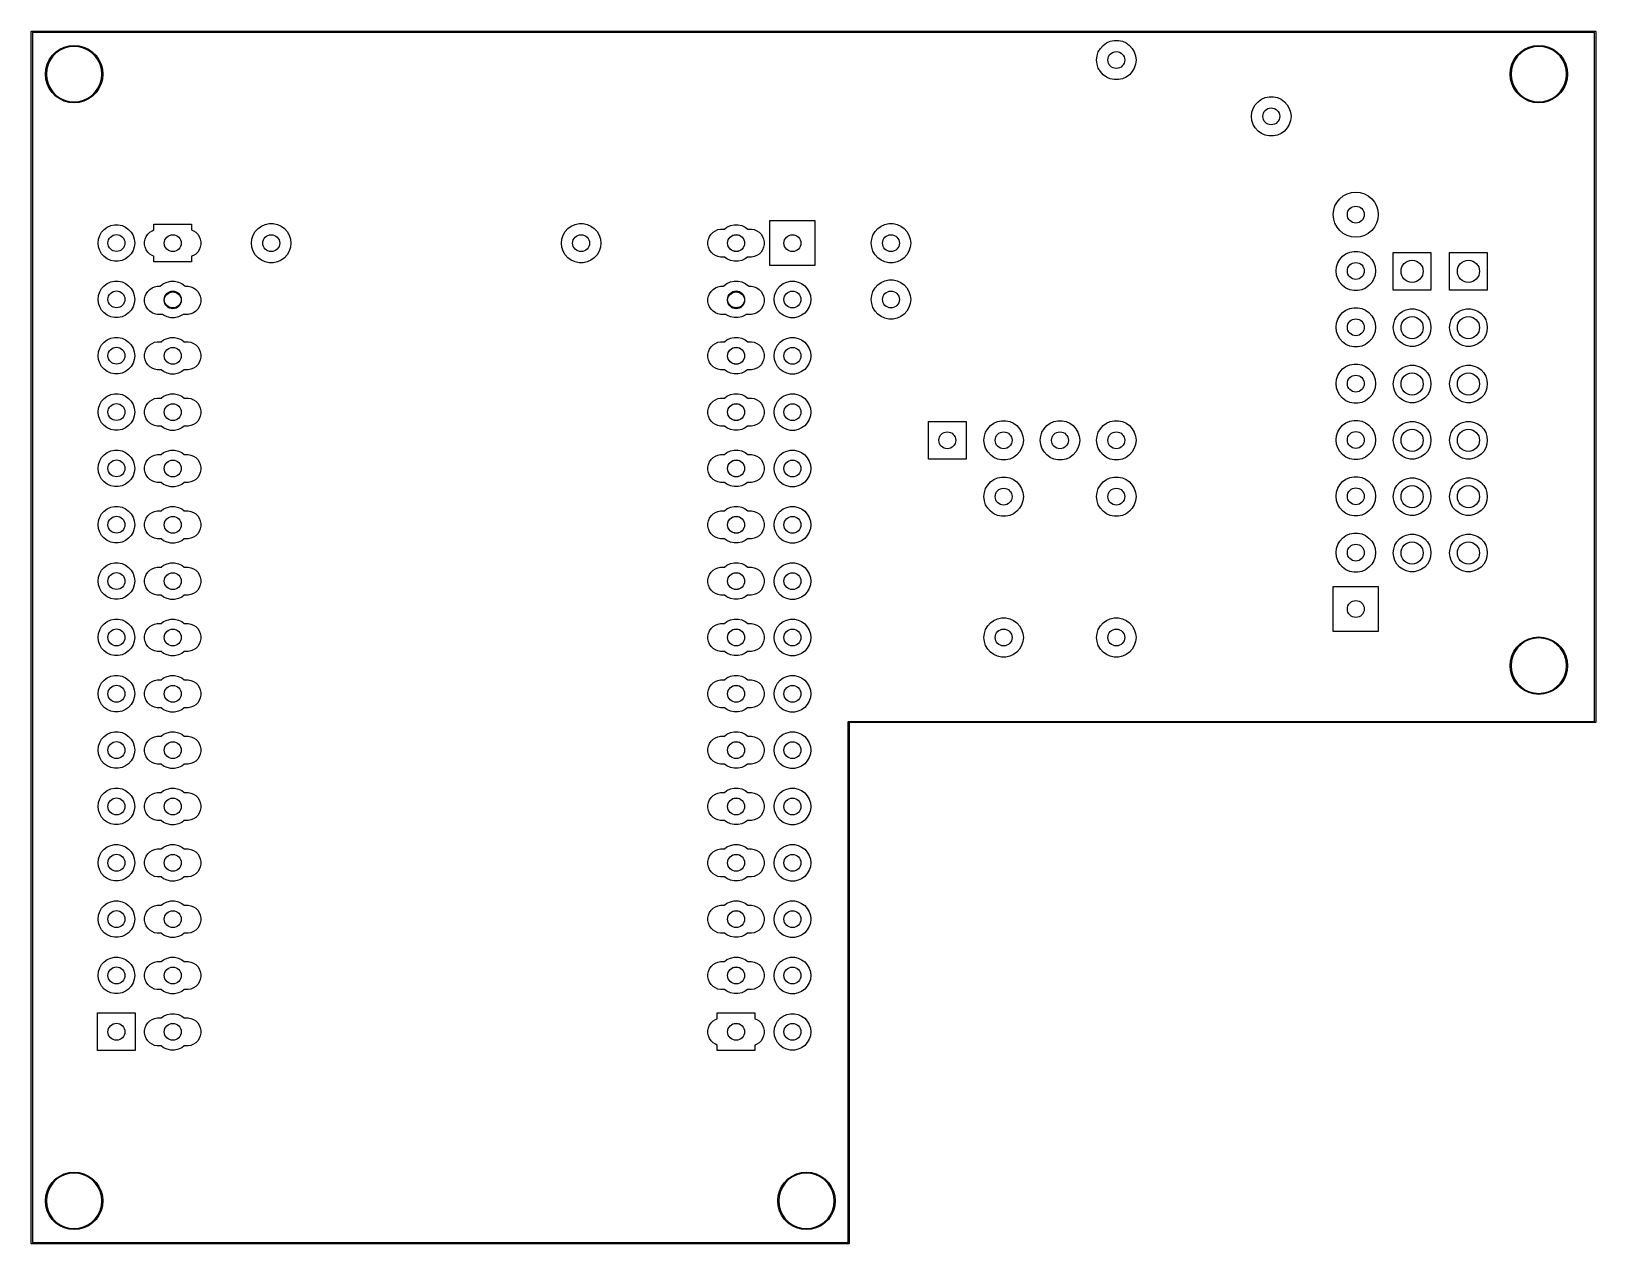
# Model space of a CAD drawing. Extents: x 118.1 to 188.6, y -116.2 to -61.6.
import ezdxf

# ---------------------------------------------------------------- set-up
doc = ezdxf.new("R2010")
doc.units = 0
doc.layers.add('BLACK', color=7, linetype='CONTINUOUS')

msp = doc.modelspace()

# ---------------------------------------------------------------- linework, layer by layer
at = {"layer": 'BLACK', "linetype": 'CONTINUOUS'}
for p, q in [((118.0825, -61.595), (118.084403, -61.585433)), ((118.0825, -116.205), (118.0825, -61.595)), ((118.084403, -61.585433), (118.097933, -61.571903)), ((118.097933, -61.571903), (118.1075, -61.57)), ((118.1075, -61.57), (188.5925, -61.57)), ((118.1325, -61.62), (118.1325, -116.18)), ((188.5675, -61.62), (118.1325, -61.62)), ((166.558, -62.095103), (166.727784, -62.019511)), ((166.727784, -62.019511), (166.909574, -61.98087)), ((166.909574, -61.98087), (167.095426, -61.98087)), ((167.095426, -61.98087), (167.277216, -62.019511)), ((167.277216, -62.019511), (167.447, -62.095103)), ((188.5675, -92.685), (188.5675, -61.62)), ((188.5925, -61.57), (188.602067, -61.571903)), ((188.602067, -61.571903), (188.615597, -61.585433)), ((188.615597, -61.585433), (188.6175, -61.595)), ((188.6175, -61.595), (188.6175, -92.71)), ((118.890997, -62.8525), (119.020472, -62.66759)), ((119.055131, -62.696672), (118.93018, -62.875122)), ((119.020472, -62.66759), (119.18009, -62.507972)), ((119.209172, -62.542631), (119.055131, -62.696672)), ((119.18009, -62.507972), (119.365, -62.378497)), ((119.387622, -62.41768), (119.209172, -62.542631)), ((119.365, -62.378497), (119.569584, -62.283098)), ((119.585058, -62.325614), (119.387622, -62.41768)), ((119.569584, -62.283098), (119.787626, -62.224674)), ((119.795482, -62.269231), (119.585058, -62.325614)), ((119.787626, -62.224674), (120.0125, -62.205)), ((120.0125, -62.250244), (119.795482, -62.269231)), ((120.0125, -62.205), (120.237374, -62.224674)), ((120.229518, -62.269231), (120.0125, -62.250244)), ((120.439942, -62.325614), (120.229518, -62.269231)), ((120.237374, -62.224674), (120.455416, -62.283098)), ((120.637378, -62.41768), (120.439942, -62.325614)), ((120.455416, -62.283098), (120.66, -62.378497)), ((120.815828, -62.542631), (120.637378, -62.41768)), ((120.66, -62.378497), (120.84491, -62.507972)), ((120.969869, -62.696672), (120.815828, -62.542631)), ((120.84491, -62.507972), (121.004528, -62.66759)), ((121.09482, -62.875122), (120.969869, -62.696672)), ((121.004528, -62.66759), (121.134003, -62.8525)), ((166.1135, -62.865), (166.132927, -62.680167)), ((166.132927, -62.680167), (166.190358, -62.503411)), ((166.190358, -62.503411), (166.283284, -62.342459)), ((166.283284, -62.342459), (166.407643, -62.204344)), ((166.407643, -62.204344), (166.558, -62.095103)), ((167.447, -62.095103), (167.597357, -62.204344)), ((167.597357, -62.204344), (167.721716, -62.342459)), ((167.721716, -62.342459), (167.814642, -62.503411)), ((167.814642, -62.503411), (167.872073, -62.680167)), ((167.872073, -62.680167), (167.8915, -62.865)), ((184.930997, -62.8525), (185.060472, -62.66759)), ((185.095131, -62.696672), (184.97018, -62.875122)), ((185.060472, -62.66759), (185.22009, -62.507972)), ((185.249172, -62.542631), (185.095131, -62.696672)), ((185.22009, -62.507972), (185.405, -62.378497)), ((185.427622, -62.41768), (185.249172, -62.542631)), ((185.405, -62.378497), (185.609584, -62.283098)), ((185.625058, -62.325614), (185.427622, -62.41768)), ((185.609584, -62.283098), (185.827626, -62.224674)), ((185.835482, -62.269231), (185.625058, -62.325614)), ((185.827626, -62.224674), (186.0525, -62.205)), ((186.0525, -62.250244), (185.835482, -62.269231)), ((186.0525, -62.205), (186.277374, -62.224674)), ((186.269518, -62.269231), (186.0525, -62.250244)), ((186.479942, -62.325614), (186.269518, -62.269231)), ((186.277374, -62.224674), (186.495416, -62.283098)), ((186.677378, -62.41768), (186.479942, -62.325614)), ((186.495416, -62.283098), (186.7, -62.378497)), ((186.855828, -62.542631), (186.677378, -62.41768)), ((186.7, -62.378497), (186.88491, -62.507972)), ((187.009869, -62.696672), (186.855828, -62.542631)), ((186.88491, -62.507972), (187.044528, -62.66759)), ((187.13482, -62.875122), (187.009869, -62.696672)), ((187.044528, -62.66759), (187.174003, -62.8525)), ((118.7175, -63.5), (118.737174, -63.275126)), ((118.737174, -63.275126), (118.795598, -63.057084)), ((118.781731, -63.282982), (118.762744, -63.5)), ((118.838114, -63.072558), (118.781731, -63.282982)), ((118.795598, -63.057084), (118.890997, -62.8525)), ((118.93018, -62.875122), (118.838114, -63.072558)), ((121.186886, -63.072558), (121.09482, -62.875122)), ((121.134003, -62.8525), (121.229402, -63.057084)), ((121.243269, -63.282982), (121.186886, -63.072558)), ((121.229402, -63.057084), (121.287826, -63.275126)), ((121.262256, -63.5), (121.243269, -63.282982)), ((121.287826, -63.275126), (121.3075, -63.5)), ((166.132927, -63.049833), (166.1135, -62.865)), ((166.190358, -63.226589), (166.132927, -63.049833)), ((166.283284, -63.387541), (166.190358, -63.226589)), ((166.407643, -63.525656), (166.283284, -63.387541)), ((167.721716, -63.387541), (167.597357, -63.525656)), ((167.814642, -63.226589), (167.721716, -63.387541)), ((167.872073, -63.049833), (167.814642, -63.226589)), ((167.8915, -62.865), (167.872073, -63.049833)), ((184.7575, -63.5), (184.777174, -63.275126)), ((184.777174, -63.275126), (184.835598, -63.057084)), ((184.821731, -63.282982), (184.802744, -63.5)), ((184.878114, -63.072558), (184.821731, -63.282982)), ((184.835598, -63.057084), (184.930997, -62.8525)), ((184.97018, -62.875122), (184.878114, -63.072558)), ((187.226886, -63.072558), (187.13482, -62.875122)), ((187.174003, -62.8525), (187.269402, -63.057084)), ((187.283269, -63.282982), (187.226886, -63.072558)), ((187.269402, -63.057084), (187.327826, -63.275126)), ((187.302256, -63.5), (187.283269, -63.282982)), ((187.327826, -63.275126), (187.3475, -63.5)), ((118.737174, -63.724874), (118.7175, -63.5)), ((118.795598, -63.942916), (118.737174, -63.724874)), ((118.762744, -63.5), (118.781731, -63.717018)), ((118.781731, -63.717018), (118.838114, -63.927442)), ((118.890997, -64.1475), (118.795598, -63.942916)), ((118.838114, -63.927442), (118.93018, -64.124878)), ((119.020472, -64.33241), (118.890997, -64.1475)), ((118.93018, -64.124878), (119.055131, -64.303328)), ((120.969869, -64.303328), (121.09482, -64.124878)), ((121.134003, -64.1475), (121.004528, -64.33241)), ((121.09482, -64.124878), (121.186886, -63.927442)), ((121.229402, -63.942916), (121.134003, -64.1475)), ((121.186886, -63.927442), (121.243269, -63.717018)), ((121.287826, -63.724874), (121.229402, -63.942916)), ((121.243269, -63.717018), (121.262256, -63.5)), ((121.3075, -63.5), (121.287826, -63.724874)), ((166.558, -63.634897), (166.407643, -63.525656)), ((166.727784, -63.710489), (166.558, -63.634897)), ((166.909574, -63.74913), (166.727784, -63.710489)), ((167.095426, -63.74913), (166.909574, -63.74913)), ((167.277216, -63.710489), (167.095426, -63.74913)), ((167.447, -63.634897), (167.277216, -63.710489)), ((167.597357, -63.525656), (167.447, -63.634897)), ((184.777174, -63.724874), (184.7575, -63.5)), ((184.835598, -63.942916), (184.777174, -63.724874)), ((184.802744, -63.5), (184.821731, -63.717018)), ((184.821731, -63.717018), (184.878114, -63.927442)), ((184.930997, -64.1475), (184.835598, -63.942916)), ((184.878114, -63.927442), (184.97018, -64.124878)), ((185.060472, -64.33241), (184.930997, -64.1475)), ((184.97018, -64.124878), (185.095131, -64.303328)), ((187.009869, -64.303328), (187.13482, -64.124878)), ((187.174003, -64.1475), (187.044528, -64.33241)), ((187.13482, -64.124878), (187.226886, -63.927442)), ((187.269402, -63.942916), (187.174003, -64.1475)), ((187.226886, -63.927442), (187.283269, -63.717018)), ((187.327826, -63.724874), (187.269402, -63.942916)), ((187.283269, -63.717018), (187.302256, -63.5)), ((187.3475, -63.5), (187.327826, -63.724874)), ((119.18009, -64.492028), (119.020472, -64.33241)), ((119.055131, -64.303328), (119.209172, -64.457369)), ((119.365, -64.621503), (119.18009, -64.492028)), ((119.209172, -64.457369), (119.387622, -64.58232)), ((119.569584, -64.716902), (119.365, -64.621503)), ((119.387622, -64.58232), (119.585058, -64.674386)), ((119.787626, -64.775326), (119.569584, -64.716902)), ((119.585058, -64.674386), (119.795482, -64.730769)), ((120.0125, -64.795), (119.787626, -64.775326)), ((119.795482, -64.730769), (120.0125, -64.749756)), ((120.0125, -64.749756), (120.229518, -64.730769)), ((120.237374, -64.775326), (120.0125, -64.795)), ((120.229518, -64.730769), (120.439942, -64.674386)), ((120.455416, -64.716902), (120.237374, -64.775326)), ((120.439942, -64.674386), (120.637378, -64.58232)), ((120.66, -64.621503), (120.455416, -64.716902)), ((120.637378, -64.58232), (120.815828, -64.457369)), ((120.84491, -64.492028), (120.66, -64.621503)), ((120.815828, -64.457369), (120.969869, -64.303328)), ((121.004528, -64.33241), (120.84491, -64.492028)), ((173.177858, -65.043411), (173.270784, -64.882459)), ((173.270784, -64.882459), (173.395143, -64.744344)), ((173.395143, -64.744344), (173.5455, -64.635103)), ((173.5455, -64.635103), (173.715284, -64.559511)), ((173.715284, -64.559511), (173.897074, -64.52087)), ((173.897074, -64.52087), (174.082926, -64.52087)), ((174.082926, -64.52087), (174.264716, -64.559511)), ((174.264716, -64.559511), (174.4345, -64.635103)), ((174.4345, -64.635103), (174.584857, -64.744344)), ((174.584857, -64.744344), (174.709216, -64.882459)), ((174.709216, -64.882459), (174.802142, -65.043411)), ((185.22009, -64.492028), (185.060472, -64.33241)), ((185.095131, -64.303328), (185.249172, -64.457369)), ((185.405, -64.621503), (185.22009, -64.492028)), ((185.249172, -64.457369), (185.427622, -64.58232)), ((185.609584, -64.716902), (185.405, -64.621503)), ((185.427622, -64.58232), (185.625058, -64.674386)), ((185.827626, -64.775326), (185.609584, -64.716902)), ((185.625058, -64.674386), (185.835482, -64.730769)), ((186.0525, -64.795), (185.827626, -64.775326)), ((185.835482, -64.730769), (186.0525, -64.749756)), ((186.0525, -64.749756), (186.269518, -64.730769)), ((186.277374, -64.775326), (186.0525, -64.795)), ((186.269518, -64.730769), (186.479942, -64.674386)), ((186.495416, -64.716902), (186.277374, -64.775326)), ((186.479942, -64.674386), (186.677378, -64.58232)), ((186.7, -64.621503), (186.495416, -64.716902)), ((186.677378, -64.58232), (186.855828, -64.457369)), ((186.88491, -64.492028), (186.7, -64.621503)), ((186.855828, -64.457369), (187.009869, -64.303328)), ((187.044528, -64.33241), (186.88491, -64.492028)), ((173.101, -65.405), (173.120427, -65.220167)), ((173.120427, -65.589833), (173.101, -65.405)), ((173.120427, -65.220167), (173.177858, -65.043411)), ((173.177858, -65.766589), (173.120427, -65.589833)), ((174.802142, -65.043411), (174.859573, -65.220167)), ((174.859573, -65.589833), (174.802142, -65.766589)), ((174.859573, -65.220167), (174.879, -65.405)), ((174.879, -65.405), (174.859573, -65.589833)), ((173.270784, -65.927541), (173.177858, -65.766589)), ((173.395143, -66.065656), (173.270784, -65.927541)), ((173.5455, -66.174897), (173.395143, -66.065656)), ((173.715284, -66.250489), (173.5455, -66.174897)), ((173.897074, -66.28913), (173.715284, -66.250489)), ((174.082926, -66.28913), (173.897074, -66.28913)), ((174.264716, -66.250489), (174.082926, -66.28913)), ((174.4345, -66.174897), (174.264716, -66.250489)), ((174.584857, -66.065656), (174.4345, -66.174897)), ((174.709216, -65.927541), (174.584857, -66.065656)), ((174.802142, -65.766589), (174.709216, -65.927541)), ((176.955227, -69.270541), (177.08158, -69.11658)), ((177.08158, -69.11658), (177.235541, -68.990227)), ((177.235541, -68.990227), (177.411194, -68.896338)), ((177.411194, -68.896338), (177.601788, -68.838522)), ((177.601788, -68.838522), (177.8, -68.819)), ((177.8, -68.819), (177.998212, -68.838522)), ((177.998212, -68.838522), (178.188806, -68.896338)), ((178.188806, -68.896338), (178.364459, -68.990227)), ((178.364459, -68.990227), (178.51842, -69.11658)), ((178.51842, -69.11658), (178.644773, -69.270541)), ((176.784, -69.835), (176.803522, -69.636788)), ((176.803522, -69.636788), (176.861338, -69.446194)), ((176.861338, -69.446194), (176.955227, -69.270541)), ((178.644773, -69.270541), (178.738662, -69.446194)), ((178.738662, -69.446194), (178.796478, -69.636788)), ((178.796478, -69.636788), (178.816, -69.835)), ((121.252156, -70.629783), (121.367633, -70.501534)), ((121.367633, -70.501534), (121.50725, -70.400096)), ((121.50725, -70.400096), (121.664906, -70.329903)), ((121.664906, -70.329903), (121.833712, -70.294022)), ((121.833712, -70.294022), (122.006288, -70.294022)), ((122.006288, -70.294022), (122.175094, -70.329903)), ((122.175094, -70.329903), (122.33275, -70.400096)), ((122.33275, -70.400096), (122.472367, -70.501534)), ((122.472367, -70.501534), (122.587844, -70.629783)), ((123.525663, -70.55998), (123.61, -70.525046)), ((123.61, -70.525046), (123.61, -70.27)), ((123.61, -70.27), (125.31, -70.27)), ((125.31, -70.27), (125.31, -70.525046)), ((125.31, -70.525046), (125.394337, -70.55998)), ((128.183284, -70.597459), (128.307643, -70.459344)), ((128.307643, -70.459344), (128.458, -70.350103)), ((128.458, -70.350103), (128.627784, -70.274511)), ((128.627784, -70.274511), (128.809574, -70.23587)), ((128.809574, -70.23587), (128.995426, -70.23587)), ((128.995426, -70.23587), (129.177216, -70.274511)), ((129.177216, -70.274511), (129.347, -70.350103)), ((129.347, -70.350103), (129.497357, -70.459344)), ((129.497357, -70.459344), (129.621716, -70.597459)), ((142.153284, -70.597459), (142.277643, -70.459344)), ((142.277643, -70.459344), (142.428, -70.350103)), ((142.428, -70.350103), (142.597784, -70.274511)), ((142.597784, -70.274511), (142.779574, -70.23587)), ((142.779574, -70.23587), (142.965426, -70.23587)), ((142.965426, -70.23587), (143.147216, -70.274511)), ((143.147216, -70.274511), (143.317, -70.350103)), ((143.317, -70.350103), (143.467357, -70.459344)), ((143.467357, -70.459344), (143.591716, -70.597459)), ((148.925663, -70.55998), (149.040669, -70.512343)), ((149.040669, -70.512343), (149.162759, -70.488058)), ((149.162759, -70.488058), (149.225, -70.485)), ((149.225, -70.485), (149.33039, -70.485)), ((149.33039, -70.485), (149.44725, -70.400096)), ((149.44725, -70.400096), (149.604906, -70.329903)), ((149.604906, -70.329903), (149.773712, -70.294022)), ((149.773712, -70.294022), (149.946288, -70.294022)), ((149.946288, -70.294022), (150.115094, -70.329903)), ((150.115094, -70.329903), (150.27275, -70.400096)), ((150.27275, -70.400096), (150.38961, -70.485)), ((150.38961, -70.485), (150.495, -70.485)), ((150.495, -70.485), (150.557241, -70.488058)), ((150.557241, -70.488058), (150.679331, -70.512343)), ((150.679331, -70.512343), (150.794337, -70.55998)), ((151.384, -72.136), (151.384, -70.104)), ((151.384, -70.104), (153.416, -70.104)), ((153.416, -70.104), (153.416, -72.136)), ((156.123284, -70.597459), (156.247643, -70.459344)), ((156.247643, -70.459344), (156.398, -70.350103)), ((156.398, -70.350103), (156.567784, -70.274511)), ((156.567784, -70.274511), (156.749574, -70.23587)), ((156.749574, -70.23587), (156.935426, -70.23587)), ((156.935426, -70.23587), (157.117216, -70.274511)), ((157.117216, -70.274511), (157.287, -70.350103)), ((157.287, -70.350103), (157.437357, -70.459344)), ((157.437357, -70.459344), (157.561716, -70.597459)), ((176.803522, -70.033212), (176.784, -69.835)), ((176.861338, -70.223806), (176.803522, -70.033212)), ((176.955227, -70.399459), (176.861338, -70.223806)), ((177.08158, -70.55342), (176.955227, -70.399459)), ((178.644773, -70.399459), (178.51842, -70.55342)), ((178.738662, -70.223806), (178.644773, -70.399459)), ((178.796478, -70.033212), (178.738662, -70.223806)), ((178.816, -69.835), (178.796478, -70.033212)), ((121.0945, -71.115), (121.112539, -70.943369)), ((121.112539, -71.286631), (121.0945, -71.115)), ((121.112539, -70.943369), (121.165868, -70.779239)), ((121.165868, -70.779239), (121.252156, -70.629783)), ((122.587844, -70.629783), (122.674132, -70.779239)), ((122.674132, -70.779239), (122.727461, -70.943369)), ((122.727461, -70.943369), (122.7455, -71.115)), ((122.7455, -71.115), (122.727461, -71.286631)), ((123.193058, -71.057759), (123.217343, -70.935669)), ((123.193058, -71.182241), (123.193058, -71.057759)), ((123.217343, -71.304331), (123.193058, -71.182241)), ((123.217343, -70.935669), (123.26498, -70.820663)), ((123.26498, -70.820663), (123.334138, -70.71716)), ((123.334138, -70.71716), (123.42216, -70.629138)), ((123.42216, -70.629138), (123.525663, -70.55998)), ((125.394337, -70.55998), (125.49784, -70.629138)), ((125.49784, -70.629138), (125.585862, -70.71716)), ((125.585862, -70.71716), (125.65502, -70.820663)), ((125.65502, -70.820663), (125.702657, -70.935669)), ((125.702657, -70.935669), (125.726942, -71.057759)), ((125.726942, -71.182241), (125.702657, -71.304331)), ((125.726942, -71.057759), (125.726942, -71.182241)), ((128.0135, -71.12), (128.032927, -70.935167)), ((128.032927, -71.304833), (128.0135, -71.12)), ((128.032927, -70.935167), (128.090358, -70.758411)), ((128.090358, -70.758411), (128.183284, -70.597459)), ((129.621716, -70.597459), (129.714642, -70.758411)), ((129.714642, -70.758411), (129.772073, -70.935167)), ((129.772073, -70.935167), (129.7915, -71.12)), ((129.7915, -71.12), (129.772073, -71.304833)), ((141.9835, -71.12), (142.002927, -70.935167)), ((142.002927, -71.304833), (141.9835, -71.12)), ((142.002927, -70.935167), (142.060358, -70.758411)), ((142.060358, -70.758411), (142.153284, -70.597459)), ((143.591716, -70.597459), (143.684642, -70.758411)), ((143.684642, -70.758411), (143.742073, -70.935167)), ((143.742073, -70.935167), (143.7615, -71.12)), ((143.7615, -71.12), (143.742073, -71.304833)), ((148.593058, -71.057759), (148.617343, -70.935669)), ((148.593058, -71.182241), (148.593058, -71.057759)), ((148.617343, -71.304331), (148.593058, -71.182241)), ((148.617343, -70.935669), (148.66498, -70.820663)), ((148.66498, -70.820663), (148.734138, -70.71716)), ((148.734138, -70.71716), (148.82216, -70.629138)), ((148.82216, -70.629138), (148.925663, -70.55998)), ((150.794337, -70.55998), (150.89784, -70.629138)), ((150.89784, -70.629138), (150.985862, -70.71716)), ((150.985862, -70.71716), (151.05502, -70.820663)), ((151.05502, -70.820663), (151.102657, -70.935669)), ((151.102657, -70.935669), (151.126942, -71.057759)), ((151.126942, -71.182241), (151.102657, -71.304331)), ((151.126942, -71.057759), (151.126942, -71.182241)), ((155.9535, -71.12), (155.972927, -70.935167)), ((155.972927, -71.304833), (155.9535, -71.12)), ((155.972927, -70.935167), (156.030358, -70.758411)), ((156.030358, -70.758411), (156.123284, -70.597459)), ((157.561716, -70.597459), (157.654642, -70.758411)), ((157.654642, -70.758411), (157.712073, -70.935167)), ((157.712073, -70.935167), (157.7315, -71.12)), ((157.7315, -71.12), (157.712073, -71.304833)), ((177.235541, -70.679773), (177.08158, -70.55342)), ((177.411194, -70.773662), (177.235541, -70.679773)), ((177.601788, -70.831478), (177.411194, -70.773662)), ((177.8, -70.851), (177.601788, -70.831478)), ((177.998212, -70.831478), (177.8, -70.851)), ((178.188806, -70.773662), (177.998212, -70.831478)), ((178.364459, -70.679773), (178.188806, -70.773662)), ((178.51842, -70.55342), (178.364459, -70.679773)), ((121.165868, -71.450761), (121.112539, -71.286631)), ((121.252156, -71.600217), (121.165868, -71.450761)), ((121.367633, -71.728466), (121.252156, -71.600217)), ((121.50725, -71.829904), (121.367633, -71.728466)), ((121.664906, -71.900097), (121.50725, -71.829904)), ((121.833712, -71.935978), (121.664906, -71.900097)), ((122.006288, -71.935978), (121.833712, -71.935978)), ((122.175094, -71.900097), (122.006288, -71.935978)), ((122.33275, -71.829904), (122.175094, -71.900097)), ((122.472367, -71.728466), (122.33275, -71.829904)), ((122.587844, -71.600217), (122.472367, -71.728466)), ((122.674132, -71.450761), (122.587844, -71.600217)), ((122.727461, -71.286631), (122.674132, -71.450761)), ((123.26498, -71.419337), (123.217343, -71.304331)), ((123.334138, -71.52284), (123.26498, -71.419337)), ((123.42216, -71.610862), (123.334138, -71.52284)), ((123.525663, -71.68002), (123.42216, -71.610862)), ((123.61, -71.714953), (123.525663, -71.68002)), ((123.61, -71.97), (123.61, -71.714953)), ((125.394337, -71.68002), (125.31, -71.714953)), ((125.31, -71.714953), (125.31, -71.97)), ((125.49784, -71.610862), (125.394337, -71.68002)), ((125.585862, -71.52284), (125.49784, -71.610862)), ((125.65502, -71.419337), (125.585862, -71.52284)), ((125.702657, -71.304331), (125.65502, -71.419337)), ((128.090358, -71.481589), (128.032927, -71.304833)), ((128.183284, -71.642541), (128.090358, -71.481589)), ((128.307643, -71.780656), (128.183284, -71.642541)), ((128.458, -71.889897), (128.307643, -71.780656)), ((128.627784, -71.965489), (128.458, -71.889897)), ((129.347, -71.889897), (129.177216, -71.965489)), ((129.497357, -71.780656), (129.347, -71.889897)), ((129.621716, -71.642541), (129.497357, -71.780656)), ((129.714642, -71.481589), (129.621716, -71.642541)), ((129.772073, -71.304833), (129.714642, -71.481589)), ((142.060358, -71.481589), (142.002927, -71.304833)), ((142.153284, -71.642541), (142.060358, -71.481589)), ((142.277643, -71.780656), (142.153284, -71.642541)), ((142.428, -71.889897), (142.277643, -71.780656)), ((142.597784, -71.965489), (142.428, -71.889897)), ((143.317, -71.889897), (143.147216, -71.965489)), ((143.467357, -71.780656), (143.317, -71.889897)), ((143.591716, -71.642541), (143.467357, -71.780656)), ((143.684642, -71.481589), (143.591716, -71.642541)), ((143.742073, -71.304833), (143.684642, -71.481589)), ((148.66498, -71.419337), (148.617343, -71.304331)), ((148.734138, -71.52284), (148.66498, -71.419337)), ((148.82216, -71.610862), (148.734138, -71.52284)), ((148.925663, -71.68002), (148.82216, -71.610862)), ((149.040669, -71.727657), (148.925663, -71.68002)), ((149.162759, -71.751942), (149.040669, -71.727657)), ((149.225, -71.755), (149.162759, -71.751942)), ((149.344154, -71.755), (149.225, -71.755)), ((149.44725, -71.829904), (149.344154, -71.755)), ((149.604906, -71.900097), (149.44725, -71.829904)), ((149.773712, -71.935978), (149.604906, -71.900097)), ((149.946288, -71.935978), (149.773712, -71.935978)), ((150.115094, -71.900097), (149.946288, -71.935978)), ((150.27275, -71.829904), (150.115094, -71.900097)), ((150.375846, -71.755), (150.27275, -71.829904)), ((150.495, -71.755), (150.375846, -71.755)), ((150.557241, -71.751942), (150.495, -71.755)), ((150.679331, -71.727657), (150.557241, -71.751942)), ((150.794337, -71.68002), (150.679331, -71.727657)), ((150.89784, -71.610862), (150.794337, -71.68002)), ((150.985862, -71.52284), (150.89784, -71.610862)), ((151.05502, -71.419337), (150.985862, -71.52284)), ((151.102657, -71.304331), (151.05502, -71.419337)), ((156.030358, -71.481589), (155.972927, -71.304833)), ((156.123284, -71.642541), (156.030358, -71.481589)), ((156.247643, -71.780656), (156.123284, -71.642541)), ((156.398, -71.889897), (156.247643, -71.780656)), ((156.567784, -71.965489), (156.398, -71.889897)), ((157.287, -71.889897), (157.117216, -71.965489)), ((157.437357, -71.780656), (157.287, -71.889897)), ((157.561716, -71.642541), (157.437357, -71.780656)), ((157.654642, -71.481589), (157.561716, -71.642541)), ((157.712073, -71.304833), (157.654642, -71.481589)), ((176.987858, -72.013411), (177.080784, -71.852459)), ((177.080784, -71.852459), (177.205143, -71.714344)), ((177.205143, -71.714344), (177.3555, -71.605103)), ((177.3555, -71.605103), (177.525284, -71.529511)), ((177.525284, -71.529511), (177.707074, -71.49087)), ((177.707074, -71.49087), (177.892926, -71.49087)), ((177.892926, -71.49087), (178.074716, -71.529511)), ((178.074716, -71.529511), (178.2445, -71.605103)), ((178.2445, -71.605103), (178.394857, -71.714344)), ((178.394857, -71.714344), (178.519216, -71.852459)), ((178.519216, -71.852459), (178.612142, -72.013411)), ((179.49, -73.24), (179.49, -71.54)), ((179.49, -71.54), (181.19, -71.54)), ((181.19, -71.54), (181.19, -73.24)), ((182.03, -73.24), (182.03, -71.54)), ((182.03, -71.54), (183.73, -71.54)), ((183.73, -71.54), (183.73, -73.24)), ((125.31, -71.97), (123.61, -71.97)), ((128.809574, -72.00413), (128.627784, -71.965489)), ((128.995426, -72.00413), (128.809574, -72.00413)), ((129.177216, -71.965489), (128.995426, -72.00413)), ((142.779574, -72.00413), (142.597784, -71.965489)), ((142.965426, -72.00413), (142.779574, -72.00413)), ((143.147216, -71.965489), (142.965426, -72.00413)), ((153.416, -72.136), (151.384, -72.136)), ((156.749574, -72.00413), (156.567784, -71.965489)), ((156.935426, -72.00413), (156.749574, -72.00413)), ((157.117216, -71.965489), (156.935426, -72.00413)), ((176.911, -72.375), (176.930427, -72.190167)), ((176.930427, -72.559833), (176.911, -72.375)), ((176.930427, -72.190167), (176.987858, -72.013411)), ((176.987858, -72.736589), (176.930427, -72.559833)), ((178.612142, -72.013411), (178.669573, -72.190167)), ((178.669573, -72.559833), (178.612142, -72.736589)), ((178.669573, -72.190167), (178.689, -72.375)), ((178.689, -72.375), (178.669573, -72.559833)), ((121.112539, -73.483369), (121.165868, -73.319239)), ((121.165868, -73.319239), (121.252156, -73.169783)), ((121.252156, -73.169783), (121.367633, -73.041534)), ((121.367633, -73.041534), (121.50725, -72.940096)), ((121.50725, -72.940096), (121.664906, -72.869903)), ((121.664906, -72.869903), (121.833712, -72.834022)), ((121.833712, -72.834022), (122.006288, -72.834022)), ((122.006288, -72.834022), (122.175094, -72.869903)), ((122.175094, -72.869903), (122.33275, -72.940096)), ((122.33275, -72.940096), (122.472367, -73.041534)), ((122.472367, -73.041534), (122.587844, -73.169783)), ((122.587844, -73.169783), (122.674132, -73.319239)), ((122.674132, -73.319239), (122.727461, -73.483369)), ((123.26498, -73.400663), (123.334138, -73.29716)), ((123.334138, -73.29716), (123.42216, -73.209138)), ((123.42216, -73.209138), (123.525663, -73.13998)), ((123.525663, -73.13998), (123.640669, -73.092343)), ((123.640669, -73.092343), (123.762759, -73.068058)), ((123.762759, -73.068058), (123.825, -73.065)), ((123.825, -73.065), (123.891006, -73.065)), ((123.891006, -73.065), (123.907633, -73.046534)), ((123.907633, -73.046534), (124.04725, -72.945096)), ((124.04725, -72.945096), (124.204906, -72.874903)), ((124.204906, -72.874903), (124.373712, -72.839022)), ((124.373712, -72.839022), (124.546288, -72.839022)), ((124.546288, -72.839022), (124.715094, -72.874903)), ((124.715094, -72.874903), (124.87275, -72.945096)), ((124.87275, -72.945096), (125.012367, -73.046534)), ((125.012367, -73.046534), (125.028994, -73.065)), ((125.028994, -73.065), (125.095, -73.065)), ((125.095, -73.065), (125.157241, -73.068058)), ((125.157241, -73.068058), (125.279331, -73.092343)), ((125.279331, -73.092343), (125.394337, -73.13998)), ((125.394337, -73.13998), (125.49784, -73.209138)), ((125.49784, -73.209138), (125.585862, -73.29716)), ((125.585862, -73.29716), (125.65502, -73.400663)), ((148.66498, -73.400663), (148.734138, -73.29716)), ((148.734138, -73.29716), (148.82216, -73.209138)), ((148.82216, -73.209138), (148.925663, -73.13998)), ((148.925663, -73.13998), (149.040669, -73.092343)), ((149.040669, -73.092343), (149.162759, -73.068058)), ((149.162759, -73.068058), (149.225, -73.065)), ((149.225, -73.065), (149.286504, -73.065)), ((149.286504, -73.065), (149.307633, -73.041534)), ((149.307633, -73.041534), (149.44725, -72.940096)), ((149.44725, -72.940096), (149.604906, -72.869903)), ((149.604906, -72.869903), (149.773712, -72.834022)), ((149.773712, -72.834022), (149.946288, -72.834022)), ((149.946288, -72.834022), (150.115094, -72.869903)), ((150.115094, -72.869903), (150.27275, -72.940096)), ((150.27275, -72.940096), (150.412367, -73.041534)), ((150.412367, -73.041534), (150.433496, -73.065)), ((150.433496, -73.065), (150.495, -73.065)), ((150.495, -73.065), (150.557241, -73.068058)), ((150.557241, -73.068058), (150.679331, -73.092343)), ((150.679331, -73.092343), (150.794337, -73.13998)), ((150.794337, -73.13998), (150.89784, -73.209138)), ((150.89784, -73.209138), (150.985862, -73.29716)), ((150.985862, -73.29716), (151.05502, -73.400663)), ((151.592539, -73.488369), (151.645868, -73.324239)), ((151.645868, -73.324239), (151.732156, -73.174783)), ((151.732156, -73.174783), (151.847633, -73.046534)), ((151.847633, -73.046534), (151.98725, -72.945096)), ((151.98725, -72.945096), (152.144906, -72.874903)), ((152.144906, -72.874903), (152.313712, -72.839022)), ((152.313712, -72.839022), (152.486288, -72.839022)), ((152.486288, -72.839022), (152.655094, -72.874903)), ((152.655094, -72.874903), (152.81275, -72.945096)), ((152.81275, -72.945096), (152.952367, -73.046534)), ((152.952367, -73.046534), (153.067844, -73.174783)), ((153.067844, -73.174783), (153.154132, -73.324239)), ((153.154132, -73.324239), (153.207461, -73.488369)), ((155.972927, -73.475167), (156.030358, -73.298411)), ((156.030358, -73.298411), (156.123284, -73.137459)), ((156.123284, -73.137459), (156.247643, -72.999344)), ((156.247643, -72.999344), (156.398, -72.890103)), ((156.398, -72.890103), (156.567784, -72.814511)), ((156.567784, -72.814511), (156.749574, -72.77587)), ((156.749574, -72.77587), (156.935426, -72.77587)), ((156.935426, -72.77587), (157.117216, -72.814511)), ((157.117216, -72.814511), (157.287, -72.890103)), ((157.287, -72.890103), (157.437357, -72.999344)), ((157.437357, -72.999344), (157.561716, -73.137459)), ((157.561716, -73.137459), (157.654642, -73.298411)), ((157.654642, -73.298411), (157.712073, -73.475167)), ((177.080784, -72.897541), (176.987858, -72.736589)), ((177.205143, -73.035656), (177.080784, -72.897541)), ((177.3555, -73.144897), (177.205143, -73.035656)), ((177.525284, -73.220489), (177.3555, -73.144897)), ((177.707074, -73.25913), (177.525284, -73.220489)), ((177.892926, -73.25913), (177.707074, -73.25913)), ((178.074716, -73.220489), (177.892926, -73.25913)), ((178.2445, -73.144897), (178.074716, -73.220489)), ((178.394857, -73.035656), (178.2445, -73.144897)), ((178.519216, -72.897541), (178.394857, -73.035656)), ((178.612142, -72.736589), (178.519216, -72.897541)), ((181.19, -73.24), (179.49, -73.24)), ((183.73, -73.24), (182.03, -73.24)), ((121.0945, -73.655), (121.112539, -73.483369)), ((121.112539, -73.826631), (121.0945, -73.655)), ((121.165868, -73.990761), (121.112539, -73.826631)), ((121.252156, -74.140217), (121.165868, -73.990761)), ((122.674132, -73.990761), (122.587844, -74.140217)), ((122.727461, -73.826631), (122.674132, -73.990761)), ((122.727461, -73.483369), (122.7455, -73.655)), ((122.7455, -73.655), (122.727461, -73.826631)), ((123.193058, -73.637759), (123.217343, -73.515669)), ((123.193058, -73.762241), (123.193058, -73.637759)), ((123.217343, -73.884331), (123.193058, -73.762241)), ((123.217343, -73.515669), (123.26498, -73.400663)), ((123.26498, -73.999337), (123.217343, -73.884331)), ((123.334138, -74.10284), (123.26498, -73.999337)), ((125.65502, -73.999337), (125.585862, -74.10284)), ((125.65502, -73.400663), (125.702657, -73.515669)), ((125.702657, -73.884331), (125.65502, -73.999337)), ((125.702657, -73.515669), (125.726942, -73.637759)), ((125.726942, -73.762241), (125.702657, -73.884331)), ((125.726942, -73.637759), (125.726942, -73.762241)), ((148.593058, -73.637759), (148.617343, -73.515669)), ((148.593058, -73.762241), (148.593058, -73.637759)), ((148.617343, -73.884331), (148.593058, -73.762241)), ((148.617343, -73.515669), (148.66498, -73.400663)), ((148.66498, -73.999337), (148.617343, -73.884331)), ((148.734138, -74.10284), (148.66498, -73.999337)), ((151.05502, -73.999337), (150.985862, -74.10284)), ((151.05502, -73.400663), (151.102657, -73.515669)), ((151.102657, -73.884331), (151.05502, -73.999337)), ((151.102657, -73.515669), (151.126942, -73.637759)), ((151.126942, -73.762241), (151.102657, -73.884331)), ((151.126942, -73.637759), (151.126942, -73.762241)), ((151.5745, -73.66), (151.592539, -73.488369)), ((151.592539, -73.831631), (151.5745, -73.66)), ((151.645868, -73.995761), (151.592539, -73.831631)), ((151.732156, -74.145217), (151.645868, -73.995761)), ((153.154132, -73.995761), (153.067844, -74.145217)), ((153.207461, -73.831631), (153.154132, -73.995761)), ((153.207461, -73.488369), (153.2255, -73.66)), ((153.2255, -73.66), (153.207461, -73.831631)), ((155.9535, -73.66), (155.972927, -73.475167)), ((155.972927, -73.844833), (155.9535, -73.66)), ((156.030358, -74.021589), (155.972927, -73.844833)), ((156.123284, -74.182541), (156.030358, -74.021589)), ((157.654642, -74.021589), (157.561716, -74.182541)), ((157.712073, -73.844833), (157.654642, -74.021589)), ((157.712073, -73.475167), (157.7315, -73.66)), ((157.7315, -73.66), (157.712073, -73.844833)), ((177.525284, -74.069511), (177.707074, -74.03087)), ((177.707074, -74.03087), (177.892926, -74.03087)), ((177.892926, -74.03087), (178.074716, -74.069511)), ((121.367633, -74.268466), (121.252156, -74.140217)), ((121.50725, -74.369904), (121.367633, -74.268466)), ((121.664906, -74.440097), (121.50725, -74.369904)), ((121.833712, -74.475978), (121.664906, -74.440097)), ((122.006288, -74.475978), (121.833712, -74.475978)), ((122.175094, -74.440097), (122.006288, -74.475978)), ((122.33275, -74.369904), (122.175094, -74.440097)), ((122.472367, -74.268466), (122.33275, -74.369904)), ((122.587844, -74.140217), (122.472367, -74.268466)), ((123.42216, -74.190862), (123.334138, -74.10284)), ((123.525663, -74.26002), (123.42216, -74.190862)), ((123.640669, -74.307657), (123.525663, -74.26002)), ((123.762759, -74.331942), (123.640669, -74.307657)), ((123.825, -74.335), (123.762759, -74.331942)), ((123.992327, -74.335), (123.825, -74.335)), ((124.04725, -74.374904), (123.992327, -74.335)), ((124.204906, -74.445097), (124.04725, -74.374904)), ((124.373712, -74.480978), (124.204906, -74.445097)), ((124.546288, -74.480978), (124.373712, -74.480978)), ((124.715094, -74.445097), (124.546288, -74.480978)), ((124.87275, -74.374904), (124.715094, -74.445097)), ((124.927673, -74.335), (124.87275, -74.374904)), ((125.095, -74.335), (124.927673, -74.335)), ((125.157241, -74.331942), (125.095, -74.335)), ((125.279331, -74.307657), (125.157241, -74.331942)), ((125.394337, -74.26002), (125.279331, -74.307657)), ((125.49784, -74.190862), (125.394337, -74.26002)), ((125.585862, -74.10284), (125.49784, -74.190862)), ((148.82216, -74.190862), (148.734138, -74.10284)), ((148.925663, -74.26002), (148.82216, -74.190862)), ((149.040669, -74.307657), (148.925663, -74.26002)), ((149.162759, -74.331942), (149.040669, -74.307657)), ((149.225, -74.335), (149.162759, -74.331942)), ((149.399209, -74.335), (149.225, -74.335)), ((149.44725, -74.369904), (149.399209, -74.335)), ((149.604906, -74.440097), (149.44725, -74.369904)), ((149.773712, -74.475978), (149.604906, -74.440097)), ((149.946288, -74.475978), (149.773712, -74.475978)), ((150.115094, -74.440097), (149.946288, -74.475978)), ((150.27275, -74.369904), (150.115094, -74.440097)), ((150.320791, -74.335), (150.27275, -74.369904)), ((150.495, -74.335), (150.320791, -74.335)), ((150.557241, -74.331942), (150.495, -74.335)), ((150.679331, -74.307657), (150.557241, -74.331942)), ((150.794337, -74.26002), (150.679331, -74.307657)), ((150.89784, -74.190862), (150.794337, -74.26002)), ((150.985862, -74.10284), (150.89784, -74.190862)), ((151.847633, -74.273466), (151.732156, -74.145217)), ((151.98725, -74.374904), (151.847633, -74.273466)), ((152.144906, -74.445097), (151.98725, -74.374904)), ((152.313712, -74.480978), (152.144906, -74.445097)), ((152.486288, -74.480978), (152.313712, -74.480978)), ((152.655094, -74.445097), (152.486288, -74.480978)), ((152.81275, -74.374904), (152.655094, -74.445097)), ((152.952367, -74.273466), (152.81275, -74.374904)), ((153.067844, -74.145217), (152.952367, -74.273466)), ((156.247643, -74.320656), (156.123284, -74.182541)), ((156.398, -74.429897), (156.247643, -74.320656)), ((156.567784, -74.505489), (156.398, -74.429897)), ((156.749574, -74.54413), (156.567784, -74.505489)), ((156.935426, -74.54413), (156.749574, -74.54413)), ((157.117216, -74.505489), (156.935426, -74.54413)), ((157.287, -74.429897), (157.117216, -74.505489)), ((157.437357, -74.320656), (157.287, -74.429897)), ((157.561716, -74.182541), (157.437357, -74.320656)), ((176.911, -74.915), (176.930427, -74.730167)), ((176.930427, -74.730167), (176.987858, -74.553411)), ((176.987858, -74.553411), (177.080784, -74.392459)), ((177.080784, -74.392459), (177.205143, -74.254344)), ((177.205143, -74.254344), (177.3555, -74.145103)), ((177.3555, -74.145103), (177.525284, -74.069511)), ((178.074716, -74.069511), (178.2445, -74.145103)), ((178.2445, -74.145103), (178.394857, -74.254344)), ((178.394857, -74.254344), (178.519216, -74.392459)), ((178.519216, -74.392459), (178.612142, -74.553411)), ((178.612142, -74.553411), (178.669573, -74.730167)), ((178.669573, -74.730167), (178.689, -74.915)), ((179.49, -74.93), (179.508575, -74.753275)), ((179.508575, -74.753275), (179.563486, -74.584274)), ((179.563486, -74.584274), (179.652336, -74.430383)), ((179.652336, -74.430383), (179.771239, -74.298327)), ((179.771239, -74.298327), (179.915, -74.193878)), ((179.915, -74.193878), (180.077336, -74.121602)), ((180.077336, -74.121602), (180.251151, -74.084656)), ((180.251151, -74.084656), (180.428849, -74.084656)), ((180.428849, -74.084656), (180.602664, -74.121602)), ((180.602664, -74.121602), (180.765, -74.193878)), ((180.765, -74.193878), (180.908761, -74.298327)), ((180.908761, -74.298327), (181.027664, -74.430383)), ((181.027664, -74.430383), (181.116514, -74.584274)), ((181.116514, -74.584274), (181.171425, -74.753275)), ((181.171425, -74.753275), (181.19, -74.93)), ((182.03, -74.93), (182.048575, -74.753275)), ((182.048575, -74.753275), (182.103486, -74.584274)), ((182.103486, -74.584274), (182.192336, -74.430383)), ((182.192336, -74.430383), (182.311239, -74.298327)), ((182.311239, -74.298327), (182.455, -74.193878)), ((182.455, -74.193878), (182.617336, -74.121602)), ((182.617336, -74.121602), (182.791151, -74.084656)), ((182.791151, -74.084656), (182.968849, -74.084656)), ((182.968849, -74.084656), (183.142664, -74.121602)), ((183.142664, -74.121602), (183.305, -74.193878)), ((183.305, -74.193878), (183.448761, -74.298327)), ((183.448761, -74.298327), (183.567664, -74.430383)), ((183.567664, -74.430383), (183.656514, -74.584274)), ((183.656514, -74.584274), (183.711425, -74.753275)), ((183.711425, -74.753275), (183.73, -74.93)), ((121.50725, -75.480096), (121.664906, -75.409903)), ((121.664906, -75.409903), (121.833712, -75.374022)), ((121.833712, -75.374022), (122.006288, -75.374022)), ((122.006288, -75.374022), (122.175094, -75.409903)), ((122.175094, -75.409903), (122.33275, -75.480096)), ((124.04725, -75.485096), (124.204906, -75.414903)), ((124.204906, -75.414903), (124.373712, -75.379022)), ((124.373712, -75.379022), (124.546288, -75.379022)), ((124.546288, -75.379022), (124.715094, -75.414903)), ((124.715094, -75.414903), (124.87275, -75.485096)), ((149.44725, -75.480096), (149.604906, -75.409903)), ((149.604906, -75.409903), (149.773712, -75.374022)), ((149.773712, -75.374022), (149.946288, -75.374022)), ((149.946288, -75.374022), (150.115094, -75.409903)), ((150.115094, -75.409903), (150.27275, -75.480096)), ((151.98725, -75.485096), (152.144906, -75.414903)), ((152.144906, -75.414903), (152.313712, -75.379022)), ((152.313712, -75.379022), (152.486288, -75.379022)), ((152.486288, -75.379022), (152.655094, -75.414903)), ((152.655094, -75.414903), (152.81275, -75.485096)), ((176.930427, -75.099833), (176.911, -74.915)), ((176.987858, -75.276589), (176.930427, -75.099833)), ((177.080784, -75.437541), (176.987858, -75.276589)), ((177.205143, -75.575656), (177.080784, -75.437541)), ((178.519216, -75.437541), (178.394857, -75.575656)), ((178.612142, -75.276589), (178.519216, -75.437541)), ((178.669573, -75.099833), (178.612142, -75.276589)), ((178.689, -74.915), (178.669573, -75.099833)), ((179.508575, -75.106725), (179.49, -74.93)), ((179.563486, -75.275726), (179.508575, -75.106725)), ((179.652336, -75.429617), (179.563486, -75.275726)), ((179.771239, -75.561673), (179.652336, -75.429617)), ((181.027664, -75.429617), (180.908761, -75.561673)), ((181.116514, -75.275726), (181.027664, -75.429617)), ((181.171425, -75.106725), (181.116514, -75.275726)), ((181.19, -74.93), (181.171425, -75.106725)), ((182.048575, -75.106725), (182.03, -74.93)), ((182.103486, -75.275726), (182.048575, -75.106725)), ((182.192336, -75.429617), (182.103486, -75.275726)), ((182.311239, -75.561673), (182.192336, -75.429617)), ((183.567664, -75.429617), (183.448761, -75.561673)), ((183.656514, -75.275726), (183.567664, -75.429617)), ((183.711425, -75.106725), (183.656514, -75.275726)), ((183.73, -74.93), (183.711425, -75.106725)), ((121.0945, -76.195), (121.112539, -76.023369)), ((121.112539, -76.023369), (121.165868, -75.859239)), ((121.165868, -75.859239), (121.252156, -75.709783)), ((121.252156, -75.709783), (121.367633, -75.581534)), ((121.367633, -75.581534), (121.50725, -75.480096)), ((122.33275, -75.480096), (122.472367, -75.581534)), ((122.472367, -75.581534), (122.587844, -75.709783)), ((122.587844, -75.709783), (122.674132, -75.859239)), ((122.674132, -75.859239), (122.727461, -76.023369)), ((122.727461, -76.023369), (122.7455, -76.195)), ((123.193058, -76.137759), (123.217343, -76.015669)), ((123.193058, -76.262241), (123.193058, -76.137759)), ((123.217343, -76.015669), (123.26498, -75.900663)), ((123.26498, -75.900663), (123.334138, -75.79716)), ((123.334138, -75.79716), (123.42216, -75.709138)), ((123.42216, -75.709138), (123.525663, -75.63998)), ((123.525663, -75.63998), (123.640669, -75.592343)), ((123.640669, -75.592343), (123.762759, -75.568058)), ((123.762759, -75.568058), (123.825, -75.565)), ((123.825, -75.565), (123.937272, -75.565)), ((123.937272, -75.565), (124.04725, -75.485096)), ((124.87275, -75.485096), (124.982728, -75.565)), ((124.982728, -75.565), (125.095, -75.565)), ((125.095, -75.565), (125.157241, -75.568058)), ((125.157241, -75.568058), (125.279331, -75.592343)), ((125.279331, -75.592343), (125.394337, -75.63998)), ((125.394337, -75.63998), (125.49784, -75.709138)), ((125.49784, -75.709138), (125.585862, -75.79716)), ((125.585862, -75.79716), (125.65502, -75.900663)), ((125.65502, -75.900663), (125.702657, -76.015669)), ((125.702657, -76.015669), (125.726942, -76.137759)), ((125.726942, -76.137759), (125.726942, -76.262241)), ((148.593058, -76.137759), (148.617343, -76.015669)), ((148.593058, -76.262241), (148.593058, -76.137759)), ((148.617343, -76.015669), (148.66498, -75.900663)), ((148.66498, -75.900663), (148.734138, -75.79716)), ((148.734138, -75.79716), (148.82216, -75.709138)), ((148.82216, -75.709138), (148.925663, -75.63998)), ((148.925663, -75.63998), (149.040669, -75.592343)), ((149.040669, -75.592343), (149.162759, -75.568058)), ((149.162759, -75.568058), (149.225, -75.565)), ((149.225, -75.565), (149.33039, -75.565)), ((149.33039, -75.565), (149.44725, -75.480096)), ((150.27275, -75.480096), (150.38961, -75.565)), ((150.38961, -75.565), (150.495, -75.565)), ((150.495, -75.565), (150.557241, -75.568058)), ((150.557241, -75.568058), (150.679331, -75.592343)), ((150.679331, -75.592343), (150.794337, -75.63998)), ((150.794337, -75.63998), (150.89784, -75.709138)), ((150.89784, -75.709138), (150.985862, -75.79716)), ((150.985862, -75.79716), (151.05502, -75.900663)), ((151.05502, -75.900663), (151.102657, -76.015669)), ((151.102657, -76.015669), (151.126942, -76.137759)), ((151.126942, -76.137759), (151.126942, -76.262241)), ((151.5745, -76.2), (151.592539, -76.028369)), ((151.592539, -76.028369), (151.645868, -75.864239)), ((151.645868, -75.864239), (151.732156, -75.714783)), ((151.732156, -75.714783), (151.847633, -75.586534)), ((151.847633, -75.586534), (151.98725, -75.485096)), ((152.81275, -75.485096), (152.952367, -75.586534)), ((152.952367, -75.586534), (153.067844, -75.714783)), ((153.067844, -75.714783), (153.154132, -75.864239)), ((153.154132, -75.864239), (153.207461, -76.028369)), ((153.207461, -76.028369), (153.2255, -76.2)), ((177.3555, -75.684897), (177.205143, -75.575656)), ((177.525284, -75.760489), (177.3555, -75.684897)), ((177.707074, -75.79913), (177.525284, -75.760489)), ((177.892926, -75.79913), (177.707074, -75.79913)), ((178.074716, -75.760489), (177.892926, -75.79913)), ((178.2445, -75.684897), (178.074716, -75.760489)), ((178.394857, -75.575656), (178.2445, -75.684897)), ((179.915, -75.666122), (179.771239, -75.561673)), ((180.077336, -75.738398), (179.915, -75.666122)), ((180.251151, -75.775344), (180.077336, -75.738398)), ((180.428849, -75.775344), (180.251151, -75.775344)), ((180.602664, -75.738398), (180.428849, -75.775344)), ((180.765, -75.666122), (180.602664, -75.738398)), ((180.908761, -75.561673), (180.765, -75.666122)), ((182.455, -75.666122), (182.311239, -75.561673)), ((182.617336, -75.738398), (182.455, -75.666122)), ((182.791151, -75.775344), (182.617336, -75.738398)), ((182.968849, -75.775344), (182.791151, -75.775344)), ((183.142664, -75.738398), (182.968849, -75.775344)), ((183.305, -75.666122), (183.142664, -75.738398)), ((183.448761, -75.561673), (183.305, -75.666122)), ((121.112539, -76.366631), (121.0945, -76.195)), ((121.165868, -76.530761), (121.112539, -76.366631)), ((121.252156, -76.680217), (121.165868, -76.530761)), ((121.367633, -76.808466), (121.252156, -76.680217)), ((121.50725, -76.909904), (121.367633, -76.808466)), ((122.472367, -76.808466), (122.33275, -76.909904)), ((122.587844, -76.680217), (122.472367, -76.808466)), ((122.674132, -76.530761), (122.587844, -76.680217)), ((122.727461, -76.366631), (122.674132, -76.530761)), ((122.7455, -76.195), (122.727461, -76.366631)), ((123.217343, -76.384331), (123.193058, -76.262241)), ((123.26498, -76.499337), (123.217343, -76.384331)), ((123.334138, -76.60284), (123.26498, -76.499337)), ((123.42216, -76.690862), (123.334138, -76.60284)), ((123.525663, -76.76002), (123.42216, -76.690862)), ((123.640669, -76.807657), (123.525663, -76.76002)), ((123.762759, -76.831942), (123.640669, -76.807657)), ((123.825, -76.835), (123.762759, -76.831942)), ((123.937272, -76.835), (123.825, -76.835)), ((124.04725, -76.914904), (123.937272, -76.835)), ((124.982728, -76.835), (124.87275, -76.914904)), ((125.095, -76.835), (124.982728, -76.835)), ((125.157241, -76.831942), (125.095, -76.835)), ((125.279331, -76.807657), (125.157241, -76.831942)), ((125.394337, -76.76002), (125.279331, -76.807657)), ((125.49784, -76.690862), (125.394337, -76.76002)), ((125.585862, -76.60284), (125.49784, -76.690862)), ((125.65502, -76.499337), (125.585862, -76.60284)), ((125.702657, -76.384331), (125.65502, -76.499337)), ((125.726942, -76.262241), (125.702657, -76.384331)), ((148.617343, -76.384331), (148.593058, -76.262241)), ((148.66498, -76.499337), (148.617343, -76.384331)), ((148.734138, -76.60284), (148.66498, -76.499337)), ((148.82216, -76.690862), (148.734138, -76.60284)), ((148.925663, -76.76002), (148.82216, -76.690862)), ((149.040669, -76.807657), (148.925663, -76.76002)), ((149.162759, -76.831942), (149.040669, -76.807657)), ((149.225, -76.835), (149.162759, -76.831942)), ((149.344154, -76.835), (149.225, -76.835)), ((149.44725, -76.909904), (149.344154, -76.835)), ((150.375846, -76.835), (150.27275, -76.909904)), ((150.495, -76.835), (150.375846, -76.835)), ((150.557241, -76.831942), (150.495, -76.835)), ((150.679331, -76.807657), (150.557241, -76.831942)), ((150.794337, -76.76002), (150.679331, -76.807657)), ((150.89784, -76.690862), (150.794337, -76.76002)), ((150.985862, -76.60284), (150.89784, -76.690862)), ((151.05502, -76.499337), (150.985862, -76.60284)), ((151.102657, -76.384331), (151.05502, -76.499337)), ((151.126942, -76.262241), (151.102657, -76.384331)), ((151.592539, -76.371631), (151.5745, -76.2)), ((151.645868, -76.535761), (151.592539, -76.371631)), ((151.732156, -76.685217), (151.645868, -76.535761)), ((151.847633, -76.813466), (151.732156, -76.685217)), ((151.98725, -76.914904), (151.847633, -76.813466)), ((152.952367, -76.813466), (152.81275, -76.914904)), ((153.067844, -76.685217), (152.952367, -76.813466)), ((153.154132, -76.535761), (153.067844, -76.685217)), ((153.207461, -76.371631), (153.154132, -76.535761)), ((153.2255, -76.2), (153.207461, -76.371631)), ((177.080784, -76.932459), (177.205143, -76.794344)), ((177.205143, -76.794344), (177.3555, -76.685103)), ((177.3555, -76.685103), (177.525284, -76.609511)), ((177.525284, -76.609511), (177.707074, -76.57087)), ((177.707074, -76.57087), (177.892926, -76.57087)), ((177.892926, -76.57087), (178.074716, -76.609511)), ((178.074716, -76.609511), (178.2445, -76.685103)), ((178.2445, -76.685103), (178.394857, -76.794344)), ((178.394857, -76.794344), (178.519216, -76.932459)), ((179.652336, -76.970383), (179.771239, -76.838327)), ((179.771239, -76.838327), (179.915, -76.733878)), ((179.915, -76.733878), (180.077336, -76.661602)), ((180.077336, -76.661602), (180.251151, -76.624656)), ((180.251151, -76.624656), (180.428849, -76.624656)), ((180.428849, -76.624656), (180.602664, -76.661602)), ((180.602664, -76.661602), (180.765, -76.733878)), ((180.765, -76.733878), (180.908761, -76.838327)), ((180.908761, -76.838327), (181.027664, -76.970383)), ((182.192336, -76.970383), (182.311239, -76.838327)), ((182.311239, -76.838327), (182.455, -76.733878)), ((182.455, -76.733878), (182.617336, -76.661602)), ((182.617336, -76.661602), (182.791151, -76.624656)), ((182.791151, -76.624656), (182.968849, -76.624656)), ((182.968849, -76.624656), (183.142664, -76.661602)), ((183.142664, -76.661602), (183.305, -76.733878)), ((183.305, -76.733878), (183.448761, -76.838327)), ((183.448761, -76.838327), (183.567664, -76.970383)), ((121.664906, -76.980097), (121.50725, -76.909904)), ((121.833712, -77.015978), (121.664906, -76.980097)), ((122.006288, -77.015978), (121.833712, -77.015978)), ((122.175094, -76.980097), (122.006288, -77.015978)), ((122.33275, -76.909904), (122.175094, -76.980097)), ((124.204906, -76.985097), (124.04725, -76.914904)), ((124.373712, -77.020978), (124.204906, -76.985097)), ((124.546288, -77.020978), (124.373712, -77.020978)), ((124.715094, -76.985097), (124.546288, -77.020978)), ((124.87275, -76.914904), (124.715094, -76.985097)), ((149.604906, -76.980097), (149.44725, -76.909904)), ((149.773712, -77.015978), (149.604906, -76.980097)), ((149.946288, -77.015978), (149.773712, -77.015978)), ((150.115094, -76.980097), (149.946288, -77.015978)), ((150.27275, -76.909904), (150.115094, -76.980097)), ((152.144906, -76.985097), (151.98725, -76.914904)), ((152.313712, -77.020978), (152.144906, -76.985097)), ((152.486288, -77.020978), (152.313712, -77.020978)), ((152.655094, -76.985097), (152.486288, -77.020978)), ((152.81275, -76.914904), (152.655094, -76.985097)), ((176.911, -77.455), (176.930427, -77.270167)), ((176.930427, -77.639833), (176.911, -77.455)), ((176.930427, -77.270167), (176.987858, -77.093411)), ((176.987858, -77.093411), (177.080784, -76.932459)), ((178.519216, -76.932459), (178.612142, -77.093411)), ((178.612142, -77.093411), (178.669573, -77.270167)), ((178.669573, -77.270167), (178.689, -77.455)), ((178.689, -77.455), (178.669573, -77.639833)), ((179.49, -77.47), (179.508575, -77.293275)), ((179.508575, -77.646725), (179.49, -77.47)), ((179.508575, -77.293275), (179.563486, -77.124274)), ((179.563486, -77.124274), (179.652336, -76.970383)), ((181.027664, -76.970383), (181.116514, -77.124274)), ((181.116514, -77.124274), (181.171425, -77.293275)), ((181.171425, -77.293275), (181.19, -77.47)), ((181.19, -77.47), (181.171425, -77.646725)), ((182.03, -77.47), (182.048575, -77.293275)), ((182.048575, -77.646725), (182.03, -77.47)), ((182.048575, -77.293275), (182.103486, -77.124274)), ((182.103486, -77.124274), (182.192336, -76.970383)), ((183.567664, -76.970383), (183.656514, -77.124274)), ((183.656514, -77.124274), (183.711425, -77.293275)), ((183.711425, -77.293275), (183.73, -77.47)), ((183.73, -77.47), (183.711425, -77.646725)), ((121.165868, -78.399239), (121.252156, -78.249783)), ((121.252156, -78.249783), (121.367633, -78.121534)), ((121.367633, -78.121534), (121.50725, -78.020096)), ((121.50725, -78.020096), (121.664906, -77.949903)), ((121.664906, -77.949903), (121.833712, -77.914022)), ((121.833712, -77.914022), (122.006288, -77.914022)), ((122.006288, -77.914022), (122.175094, -77.949903)), ((122.175094, -77.949903), (122.33275, -78.020096)), ((122.33275, -78.020096), (122.472367, -78.121534)), ((122.472367, -78.121534), (122.587844, -78.249783)), ((122.587844, -78.249783), (122.674132, -78.399239)), ((123.334138, -78.33716), (123.42216, -78.249138)), ((123.42216, -78.249138), (123.525663, -78.17998)), ((123.525663, -78.17998), (123.640669, -78.132343)), ((123.640669, -78.132343), (123.762759, -78.108058)), ((123.762759, -78.108058), (123.825, -78.105)), ((123.825, -78.105), (123.937272, -78.105)), ((123.937272, -78.105), (124.04725, -78.025096)), ((124.04725, -78.025096), (124.204906, -77.954903)), ((124.204906, -77.954903), (124.373712, -77.919022)), ((124.373712, -77.919022), (124.546288, -77.919022)), ((124.546288, -77.919022), (124.715094, -77.954903)), ((124.715094, -77.954903), (124.87275, -78.025096)), ((124.87275, -78.025096), (124.982728, -78.105)), ((124.982728, -78.105), (125.095, -78.105)), ((125.095, -78.105), (125.157241, -78.108058)), ((125.157241, -78.108058), (125.279331, -78.132343)), ((125.279331, -78.132343), (125.394337, -78.17998)), ((125.394337, -78.17998), (125.49784, -78.249138)), ((125.49784, -78.249138), (125.585862, -78.33716)), ((148.734138, -78.33716), (148.82216, -78.249138)), ((148.82216, -78.249138), (148.925663, -78.17998)), ((148.925663, -78.17998), (149.040669, -78.132343)), ((149.040669, -78.132343), (149.162759, -78.108058)), ((149.162759, -78.108058), (149.225, -78.105)), ((149.225, -78.105), (149.33039, -78.105)), ((149.33039, -78.105), (149.44725, -78.020096)), ((149.44725, -78.020096), (149.604906, -77.949903)), ((149.604906, -77.949903), (149.773712, -77.914022)), ((149.773712, -77.914022), (149.946288, -77.914022)), ((149.946288, -77.914022), (150.115094, -77.949903)), ((150.115094, -77.949903), (150.27275, -78.020096)), ((150.27275, -78.020096), (150.38961, -78.105)), ((150.38961, -78.105), (150.495, -78.105)), ((150.495, -78.105), (150.557241, -78.108058)), ((150.557241, -78.108058), (150.679331, -78.132343)), ((150.679331, -78.132343), (150.794337, -78.17998)), ((150.794337, -78.17998), (150.89784, -78.249138)), ((150.89784, -78.249138), (150.985862, -78.33716)), ((151.645868, -78.404239), (151.732156, -78.254783)), ((151.732156, -78.254783), (151.847633, -78.126534)), ((151.847633, -78.126534), (151.98725, -78.025096)), ((151.98725, -78.025096), (152.144906, -77.954903)), ((152.144906, -77.954903), (152.313712, -77.919022)), ((152.313712, -77.919022), (152.486288, -77.919022)), ((152.486288, -77.919022), (152.655094, -77.954903)), ((152.655094, -77.954903), (152.81275, -78.025096)), ((152.81275, -78.025096), (152.952367, -78.126534)), ((152.952367, -78.126534), (153.067844, -78.254783)), ((153.067844, -78.254783), (153.154132, -78.404239)), ((176.987858, -77.816589), (176.930427, -77.639833)), ((177.080784, -77.977541), (176.987858, -77.816589)), ((177.205143, -78.115656), (177.080784, -77.977541)), ((177.3555, -78.224897), (177.205143, -78.115656)), ((177.525284, -78.300489), (177.3555, -78.224897)), ((178.2445, -78.224897), (178.074716, -78.300489)), ((178.394857, -78.115656), (178.2445, -78.224897)), ((178.519216, -77.977541), (178.394857, -78.115656)), ((178.612142, -77.816589), (178.519216, -77.977541)), ((178.669573, -77.639833), (178.612142, -77.816589)), ((179.563486, -77.815726), (179.508575, -77.646725)), ((179.652336, -77.969617), (179.563486, -77.815726)), ((179.771239, -78.101673), (179.652336, -77.969617)), ((179.915, -78.206122), (179.771239, -78.101673)), ((180.077336, -78.278398), (179.915, -78.206122)), ((180.251151, -78.315344), (180.077336, -78.278398)), ((180.602664, -78.278398), (180.428849, -78.315344)), ((180.765, -78.206122), (180.602664, -78.278398)), ((180.908761, -78.101673), (180.765, -78.206122)), ((181.027664, -77.969617), (180.908761, -78.101673)), ((181.116514, -77.815726), (181.027664, -77.969617)), ((181.171425, -77.646725), (181.116514, -77.815726)), ((182.103486, -77.815726), (182.048575, -77.646725)), ((182.192336, -77.969617), (182.103486, -77.815726)), ((182.311239, -78.101673), (182.192336, -77.969617)), ((182.455, -78.206122), (182.311239, -78.101673)), ((182.617336, -78.278398), (182.455, -78.206122)), ((182.791151, -78.315344), (182.617336, -78.278398)), ((183.142664, -78.278398), (182.968849, -78.315344)), ((183.305, -78.206122), (183.142664, -78.278398)), ((183.448761, -78.101673), (183.305, -78.206122)), ((183.567664, -77.969617), (183.448761, -78.101673)), ((183.656514, -77.815726), (183.567664, -77.969617)), ((183.711425, -77.646725), (183.656514, -77.815726)), ((121.0945, -78.735), (121.112539, -78.563369)), ((121.112539, -78.906631), (121.0945, -78.735)), ((121.112539, -78.563369), (121.165868, -78.399239)), ((121.165868, -79.070761), (121.112539, -78.906631)), ((122.674132, -78.399239), (122.727461, -78.563369)), ((122.727461, -78.906631), (122.674132, -79.070761)), ((122.727461, -78.563369), (122.7455, -78.735)), ((122.7455, -78.735), (122.727461, -78.906631)), ((123.193058, -78.677759), (123.217343, -78.555669)), ((123.193058, -78.802241), (123.193058, -78.677759)), ((123.217343, -78.924331), (123.193058, -78.802241)), ((123.217343, -78.555669), (123.26498, -78.440663)), ((123.26498, -79.039337), (123.217343, -78.924331)), ((123.26498, -78.440663), (123.334138, -78.33716)), ((125.585862, -78.33716), (125.65502, -78.440663)), ((125.65502, -78.440663), (125.702657, -78.555669)), ((125.702657, -78.924331), (125.65502, -79.039337)), ((125.702657, -78.555669), (125.726942, -78.677759)), ((125.726942, -78.802241), (125.702657, -78.924331)), ((125.726942, -78.677759), (125.726942, -78.802241)), ((148.593058, -78.677759), (148.617343, -78.555669)), ((148.593058, -78.802241), (148.593058, -78.677759)), ((148.617343, -78.924331), (148.593058, -78.802241)), ((148.617343, -78.555669), (148.66498, -78.440663)), ((148.66498, -79.039337), (148.617343, -78.924331)), ((148.66498, -78.440663), (148.734138, -78.33716)), ((150.985862, -78.33716), (151.05502, -78.440663)), ((151.05502, -78.440663), (151.102657, -78.555669)), ((151.102657, -78.924331), (151.05502, -79.039337)), ((151.102657, -78.555669), (151.126942, -78.677759)), ((151.126942, -78.802241), (151.102657, -78.924331)), ((151.126942, -78.677759), (151.126942, -78.802241)), ((151.5745, -78.74), (151.592539, -78.568369)), ((151.592539, -78.911631), (151.5745, -78.74)), ((151.592539, -78.568369), (151.645868, -78.404239)), ((151.645868, -79.075761), (151.592539, -78.911631)), ((153.154132, -78.404239), (153.207461, -78.568369)), ((153.207461, -78.911631), (153.154132, -79.075761)), ((153.207461, -78.568369), (153.2255, -78.74)), ((153.2255, -78.74), (153.207461, -78.911631)), ((177.707074, -78.33913), (177.525284, -78.300489)), ((177.892926, -78.33913), (177.707074, -78.33913)), ((178.074716, -78.300489), (177.892926, -78.33913)), ((180.428849, -78.315344), (180.251151, -78.315344)), ((182.968849, -78.315344), (182.791151, -78.315344)), ((121.252156, -79.220217), (121.165868, -79.070761)), ((121.367633, -79.348466), (121.252156, -79.220217)), ((121.50725, -79.449904), (121.367633, -79.348466)), ((121.664906, -79.520097), (121.50725, -79.449904)), ((121.833712, -79.555978), (121.664906, -79.520097)), ((122.006288, -79.555978), (121.833712, -79.555978)), ((122.175094, -79.520097), (122.006288, -79.555978)), ((122.33275, -79.449904), (122.175094, -79.520097)), ((122.472367, -79.348466), (122.33275, -79.449904)), ((122.587844, -79.220217), (122.472367, -79.348466)), ((122.674132, -79.070761), (122.587844, -79.220217)), ((123.334138, -79.14284), (123.26498, -79.039337)), ((123.42216, -79.230862), (123.334138, -79.14284)), ((123.525663, -79.30002), (123.42216, -79.230862)), ((123.640669, -79.347657), (123.525663, -79.30002)), ((123.762759, -79.371942), (123.640669, -79.347657)), ((123.825, -79.375), (123.762759, -79.371942)), ((123.937272, -79.375), (123.825, -79.375)), ((124.04725, -79.454904), (123.937272, -79.375)), ((124.204906, -79.525097), (124.04725, -79.454904)), ((124.373712, -79.560978), (124.204906, -79.525097)), ((124.546288, -79.560978), (124.373712, -79.560978)), ((124.715094, -79.525097), (124.546288, -79.560978)), ((124.87275, -79.454904), (124.715094, -79.525097)), ((124.982728, -79.375), (124.87275, -79.454904)), ((125.095, -79.375), (124.982728, -79.375)), ((125.157241, -79.371942), (125.095, -79.375)), ((125.279331, -79.347657), (125.157241, -79.371942)), ((125.394337, -79.30002), (125.279331, -79.347657)), ((125.49784, -79.230862), (125.394337, -79.30002)), ((125.585862, -79.14284), (125.49784, -79.230862)), ((125.65502, -79.039337), (125.585862, -79.14284)), ((148.734138, -79.14284), (148.66498, -79.039337)), ((148.82216, -79.230862), (148.734138, -79.14284)), ((148.925663, -79.30002), (148.82216, -79.230862)), ((149.040669, -79.347657), (148.925663, -79.30002)), ((149.162759, -79.371942), (149.040669, -79.347657)), ((149.225, -79.375), (149.162759, -79.371942)), ((149.344154, -79.375), (149.225, -79.375)), ((149.44725, -79.449904), (149.344154, -79.375)), ((149.604906, -79.520097), (149.44725, -79.449904)), ((149.773712, -79.555978), (149.604906, -79.520097)), ((149.946288, -79.555978), (149.773712, -79.555978)), ((150.115094, -79.520097), (149.946288, -79.555978)), ((150.27275, -79.449904), (150.115094, -79.520097)), ((150.375846, -79.375), (150.27275, -79.449904)), ((150.495, -79.375), (150.375846, -79.375)), ((150.557241, -79.371942), (150.495, -79.375)), ((150.679331, -79.347657), (150.557241, -79.371942)), ((150.794337, -79.30002), (150.679331, -79.347657)), ((150.89784, -79.230862), (150.794337, -79.30002)), ((150.985862, -79.14284), (150.89784, -79.230862)), ((151.05502, -79.039337), (150.985862, -79.14284)), ((151.732156, -79.225217), (151.645868, -79.075761)), ((151.847633, -79.353466), (151.732156, -79.225217)), ((151.98725, -79.454904), (151.847633, -79.353466)), ((152.144906, -79.525097), (151.98725, -79.454904)), ((152.313712, -79.560978), (152.144906, -79.525097)), ((152.486288, -79.560978), (152.313712, -79.560978)), ((152.655094, -79.525097), (152.486288, -79.560978)), ((152.81275, -79.454904), (152.655094, -79.525097)), ((152.952367, -79.353466), (152.81275, -79.454904)), ((153.067844, -79.225217), (152.952367, -79.353466)), ((153.154132, -79.075761), (153.067844, -79.225217)), ((158.5325, -80.86), (158.5325, -79.16)), ((158.5325, -79.16), (160.2325, -79.16)), ((160.2325, -79.16), (160.2325, -80.86)), ((161.052927, -79.825167), (161.110358, -79.648411)), ((161.110358, -79.648411), (161.203284, -79.487459)), ((161.203284, -79.487459), (161.327643, -79.349344)), ((161.327643, -79.349344), (161.478, -79.240103)), ((161.478, -79.240103), (161.647784, -79.164511)), ((161.647784, -79.164511), (161.829574, -79.12587)), ((161.829574, -79.12587), (162.015426, -79.12587)), ((162.015426, -79.12587), (162.197216, -79.164511)), ((162.197216, -79.164511), (162.367, -79.240103)), ((162.367, -79.240103), (162.517357, -79.349344)), ((162.517357, -79.349344), (162.641716, -79.487459)), ((162.641716, -79.487459), (162.734642, -79.648411)), ((162.734642, -79.648411), (162.792073, -79.825167)), ((163.592927, -79.825167), (163.650358, -79.648411)), ((163.650358, -79.648411), (163.743284, -79.487459)), ((163.743284, -79.487459), (163.867643, -79.349344)), ((163.867643, -79.349344), (164.018, -79.240103)), ((164.018, -79.240103), (164.187784, -79.164511)), ((164.187784, -79.164511), (164.369574, -79.12587)), ((164.369574, -79.12587), (164.555426, -79.12587)), ((164.555426, -79.12587), (164.737216, -79.164511)), ((164.737216, -79.164511), (164.907, -79.240103)), ((164.907, -79.240103), (165.057357, -79.349344)), ((165.057357, -79.349344), (165.181716, -79.487459)), ((165.181716, -79.487459), (165.274642, -79.648411)), ((165.274642, -79.648411), (165.332073, -79.825167)), ((166.132927, -79.825167), (166.190358, -79.648411)), ((166.190358, -79.648411), (166.283284, -79.487459)), ((166.283284, -79.487459), (166.407643, -79.349344)), ((166.407643, -79.349344), (166.558, -79.240103)), ((166.558, -79.240103), (166.727784, -79.164511)), ((166.727784, -79.164511), (166.909574, -79.12587)), ((166.909574, -79.12587), (167.095426, -79.12587)), ((167.095426, -79.12587), (167.277216, -79.164511)), ((167.277216, -79.164511), (167.447, -79.240103)), ((167.447, -79.240103), (167.597357, -79.349344)), ((167.597357, -79.349344), (167.721716, -79.487459)), ((167.721716, -79.487459), (167.814642, -79.648411)), ((167.814642, -79.648411), (167.872073, -79.825167)), ((176.930427, -79.810167), (176.987858, -79.633411)), ((176.987858, -79.633411), (177.080784, -79.472459)), ((177.080784, -79.472459), (177.205143, -79.334344)), ((177.205143, -79.334344), (177.3555, -79.225103)), ((177.3555, -79.225103), (177.525284, -79.149511)), ((177.525284, -79.149511), (177.707074, -79.11087)), ((177.707074, -79.11087), (177.892926, -79.11087)), ((177.892926, -79.11087), (178.074716, -79.149511)), ((178.074716, -79.149511), (178.2445, -79.225103)), ((178.2445, -79.225103), (178.394857, -79.334344)), ((178.394857, -79.334344), (178.519216, -79.472459)), ((178.519216, -79.472459), (178.612142, -79.633411)), ((178.612142, -79.633411), (178.669573, -79.810167)), ((179.508575, -79.833275), (179.563486, -79.664274)), ((179.563486, -79.664274), (179.652336, -79.510383)), ((179.652336, -79.510383), (179.771239, -79.378327)), ((179.771239, -79.378327), (179.915, -79.273878)), ((179.915, -79.273878), (180.077336, -79.201602)), ((180.077336, -79.201602), (180.251151, -79.164656)), ((180.251151, -79.164656), (180.428849, -79.164656)), ((180.428849, -79.164656), (180.602664, -79.201602)), ((180.602664, -79.201602), (180.765, -79.273878)), ((180.765, -79.273878), (180.908761, -79.378327)), ((180.908761, -79.378327), (181.027664, -79.510383)), ((181.027664, -79.510383), (181.116514, -79.664274)), ((181.116514, -79.664274), (181.171425, -79.833275)), ((182.048575, -79.833275), (182.103486, -79.664274)), ((182.103486, -79.664274), (182.192336, -79.510383)), ((182.192336, -79.510383), (182.311239, -79.378327)), ((182.311239, -79.378327), (182.455, -79.273878)), ((182.455, -79.273878), (182.617336, -79.201602)), ((182.617336, -79.201602), (182.791151, -79.164656)), ((182.791151, -79.164656), (182.968849, -79.164656)), ((182.968849, -79.164656), (183.142664, -79.201602)), ((183.142664, -79.201602), (183.305, -79.273878)), ((183.305, -79.273878), (183.448761, -79.378327)), ((183.448761, -79.378327), (183.567664, -79.510383)), ((183.567664, -79.510383), (183.656514, -79.664274)), ((183.656514, -79.664274), (183.711425, -79.833275)), ((161.0335, -80.01), (161.052927, -79.825167)), ((161.052927, -80.194833), (161.0335, -80.01)), ((161.110358, -80.371589), (161.052927, -80.194833)), ((161.203284, -80.532541), (161.110358, -80.371589)), ((162.734642, -80.371589), (162.641716, -80.532541)), ((162.792073, -80.194833), (162.734642, -80.371589)), ((162.792073, -79.825167), (162.8115, -80.01)), ((162.8115, -80.01), (162.792073, -80.194833)), ((163.5735, -80.01), (163.592927, -79.825167)), ((163.592927, -80.194833), (163.5735, -80.01)), ((163.650358, -80.371589), (163.592927, -80.194833)), ((163.743284, -80.532541), (163.650358, -80.371589)), ((165.274642, -80.371589), (165.181716, -80.532541)), ((165.332073, -80.194833), (165.274642, -80.371589)), ((165.332073, -79.825167), (165.3515, -80.01)), ((165.3515, -80.01), (165.332073, -80.194833)), ((166.1135, -80.01), (166.132927, -79.825167)), ((166.132927, -80.194833), (166.1135, -80.01)), ((166.190358, -80.371589), (166.132927, -80.194833)), ((166.283284, -80.532541), (166.190358, -80.371589)), ((167.814642, -80.371589), (167.721716, -80.532541)), ((167.872073, -80.194833), (167.814642, -80.371589)), ((167.872073, -79.825167), (167.8915, -80.01)), ((167.8915, -80.01), (167.872073, -80.194833)), ((176.911, -79.995), (176.930427, -79.810167)), ((176.930427, -80.179833), (176.911, -79.995)), ((176.987858, -80.356589), (176.930427, -80.179833)), ((177.080784, -80.517541), (176.987858, -80.356589)), ((178.612142, -80.356589), (178.519216, -80.517541)), ((178.669573, -80.179833), (178.612142, -80.356589)), ((178.669573, -79.810167), (178.689, -79.995)), ((178.689, -79.995), (178.669573, -80.179833)), ((179.49, -80.01), (179.508575, -79.833275)), ((179.508575, -80.186725), (179.49, -80.01)), ((179.563486, -80.355726), (179.508575, -80.186725)), ((179.652336, -80.509617), (179.563486, -80.355726)), ((181.116514, -80.355726), (181.027664, -80.509617)), ((181.171425, -80.186725), (181.116514, -80.355726)), ((181.171425, -79.833275), (181.19, -80.01)), ((181.19, -80.01), (181.171425, -80.186725)), ((182.03, -80.01), (182.048575, -79.833275)), ((182.048575, -80.186725), (182.03, -80.01)), ((182.103486, -80.355726), (182.048575, -80.186725)), ((182.192336, -80.509617), (182.103486, -80.355726)), ((183.656514, -80.355726), (183.567664, -80.509617)), ((183.711425, -80.186725), (183.656514, -80.355726)), ((183.711425, -79.833275), (183.73, -80.01)), ((183.73, -80.01), (183.711425, -80.186725)), ((121.0945, -81.275), (121.112539, -81.103369)), ((121.112539, -81.103369), (121.165868, -80.939239)), ((121.165868, -80.939239), (121.252156, -80.789783)), ((121.252156, -80.789783), (121.367633, -80.661534)), ((121.367633, -80.661534), (121.50725, -80.560096)), ((121.50725, -80.560096), (121.664906, -80.489903)), ((121.664906, -80.489903), (121.833712, -80.454022)), ((121.833712, -80.454022), (122.006288, -80.454022)), ((122.006288, -80.454022), (122.175094, -80.489903)), ((122.175094, -80.489903), (122.33275, -80.560096)), ((122.33275, -80.560096), (122.472367, -80.661534)), ((122.472367, -80.661534), (122.587844, -80.789783)), ((122.587844, -80.789783), (122.674132, -80.939239)), ((122.674132, -80.939239), (122.727461, -81.103369)), ((122.727461, -81.103369), (122.7455, -81.275)), ((123.193058, -81.217759), (123.217343, -81.095669)), ((123.217343, -81.095669), (123.26498, -80.980663)), ((123.26498, -80.980663), (123.334138, -80.87716)), ((123.334138, -80.87716), (123.42216, -80.789138)), ((123.42216, -80.789138), (123.525663, -80.71998)), ((123.525663, -80.71998), (123.640669, -80.672343)), ((123.640669, -80.672343), (123.762759, -80.648058)), ((123.762759, -80.648058), (123.825, -80.645)), ((123.825, -80.645), (123.937272, -80.645)), ((123.937272, -80.645), (124.04725, -80.565096)), ((124.04725, -80.565096), (124.204906, -80.494903)), ((124.204906, -80.494903), (124.373712, -80.459022)), ((124.373712, -80.459022), (124.546288, -80.459022)), ((124.546288, -80.459022), (124.715094, -80.494903)), ((124.715094, -80.494903), (124.87275, -80.565096)), ((124.87275, -80.565096), (124.982728, -80.645)), ((124.982728, -80.645), (125.095, -80.645)), ((125.095, -80.645), (125.157241, -80.648058)), ((125.157241, -80.648058), (125.279331, -80.672343)), ((125.279331, -80.672343), (125.394337, -80.71998)), ((125.394337, -80.71998), (125.49784, -80.789138)), ((125.49784, -80.789138), (125.585862, -80.87716)), ((125.585862, -80.87716), (125.65502, -80.980663)), ((125.65502, -80.980663), (125.702657, -81.095669)), ((125.702657, -81.095669), (125.726942, -81.217759)), ((148.593058, -81.217759), (148.617343, -81.095669)), ((148.617343, -81.095669), (148.66498, -80.980663)), ((148.66498, -80.980663), (148.734138, -80.87716)), ((148.734138, -80.87716), (148.82216, -80.789138)), ((148.82216, -80.789138), (148.925663, -80.71998)), ((148.925663, -80.71998), (149.040669, -80.672343)), ((149.040669, -80.672343), (149.162759, -80.648058)), ((149.162759, -80.648058), (149.225, -80.645)), ((149.225, -80.645), (149.33039, -80.645)), ((149.33039, -80.645), (149.44725, -80.560096)), ((149.44725, -80.560096), (149.604906, -80.489903)), ((149.604906, -80.489903), (149.773712, -80.454022)), ((149.773712, -80.454022), (149.946288, -80.454022)), ((149.946288, -80.454022), (150.115094, -80.489903)), ((150.115094, -80.489903), (150.27275, -80.560096)), ((150.27275, -80.560096), (150.38961, -80.645)), ((150.38961, -80.645), (150.495, -80.645)), ((150.495, -80.645), (150.557241, -80.648058)), ((150.557241, -80.648058), (150.679331, -80.672343)), ((150.679331, -80.672343), (150.794337, -80.71998)), ((150.794337, -80.71998), (150.89784, -80.789138)), ((150.89784, -80.789138), (150.985862, -80.87716)), ((150.985862, -80.87716), (151.05502, -80.980663)), ((151.05502, -80.980663), (151.102657, -81.095669)), ((151.102657, -81.095669), (151.126942, -81.217759)), ((151.5745, -81.28), (151.592539, -81.108369)), ((151.592539, -81.108369), (151.645868, -80.944239)), ((151.645868, -80.944239), (151.732156, -80.794783)), ((151.732156, -80.794783), (151.847633, -80.666534)), ((151.847633, -80.666534), (151.98725, -80.565096)), ((151.98725, -80.565096), (152.144906, -80.494903)), ((152.144906, -80.494903), (152.313712, -80.459022)), ((152.313712, -80.459022), (152.486288, -80.459022)), ((152.486288, -80.459022), (152.655094, -80.494903)), ((152.655094, -80.494903), (152.81275, -80.565096)), ((152.81275, -80.565096), (152.952367, -80.666534)), ((152.952367, -80.666534), (153.067844, -80.794783)), ((153.067844, -80.794783), (153.154132, -80.944239)), ((153.154132, -80.944239), (153.207461, -81.108369)), ((153.207461, -81.108369), (153.2255, -81.28)), ((160.2325, -80.86), (158.5325, -80.86)), ((161.327643, -80.670656), (161.203284, -80.532541)), ((161.478, -80.779897), (161.327643, -80.670656)), ((161.647784, -80.855489), (161.478, -80.779897)), ((161.829574, -80.89413), (161.647784, -80.855489)), ((162.015426, -80.89413), (161.829574, -80.89413)), ((162.197216, -80.855489), (162.015426, -80.89413)), ((162.367, -80.779897), (162.197216, -80.855489)), ((162.517357, -80.670656), (162.367, -80.779897)), ((162.641716, -80.532541), (162.517357, -80.670656)), ((163.867643, -80.670656), (163.743284, -80.532541)), ((164.018, -80.779897), (163.867643, -80.670656)), ((164.187784, -80.855489), (164.018, -80.779897)), ((164.369574, -80.89413), (164.187784, -80.855489)), ((164.555426, -80.89413), (164.369574, -80.89413)), ((164.737216, -80.855489), (164.555426, -80.89413)), ((164.907, -80.779897), (164.737216, -80.855489)), ((165.057357, -80.670656), (164.907, -80.779897)), ((165.181716, -80.532541), (165.057357, -80.670656)), ((166.407643, -80.670656), (166.283284, -80.532541)), ((166.558, -80.779897), (166.407643, -80.670656)), ((166.727784, -80.855489), (166.558, -80.779897)), ((166.909574, -80.89413), (166.727784, -80.855489)), ((167.095426, -80.89413), (166.909574, -80.89413)), ((167.277216, -80.855489), (167.095426, -80.89413)), ((167.447, -80.779897), (167.277216, -80.855489)), ((167.597357, -80.670656), (167.447, -80.779897)), ((167.721716, -80.532541), (167.597357, -80.670656)), ((177.205143, -80.655656), (177.080784, -80.517541)), ((177.3555, -80.764897), (177.205143, -80.655656)), ((177.525284, -80.840489), (177.3555, -80.764897)), ((177.707074, -80.87913), (177.525284, -80.840489)), ((177.892926, -80.87913), (177.707074, -80.87913)), ((178.074716, -80.840489), (177.892926, -80.87913)), ((178.2445, -80.764897), (178.074716, -80.840489)), ((178.394857, -80.655656), (178.2445, -80.764897)), ((178.519216, -80.517541), (178.394857, -80.655656)), ((179.771239, -80.641673), (179.652336, -80.509617)), ((179.915, -80.746122), (179.771239, -80.641673)), ((180.077336, -80.818398), (179.915, -80.746122)), ((180.251151, -80.855344), (180.077336, -80.818398)), ((180.428849, -80.855344), (180.251151, -80.855344)), ((180.602664, -80.818398), (180.428849, -80.855344)), ((180.765, -80.746122), (180.602664, -80.818398)), ((180.908761, -80.641673), (180.765, -80.746122)), ((181.027664, -80.509617), (180.908761, -80.641673)), ((182.311239, -80.641673), (182.192336, -80.509617)), ((182.455, -80.746122), (182.311239, -80.641673)), ((182.617336, -80.818398), (182.455, -80.746122)), ((182.791151, -80.855344), (182.617336, -80.818398)), ((182.968849, -80.855344), (182.791151, -80.855344)), ((183.142664, -80.818398), (182.968849, -80.855344)), ((183.305, -80.746122), (183.142664, -80.818398)), ((183.448761, -80.641673), (183.305, -80.746122)), ((183.567664, -80.509617), (183.448761, -80.641673)), ((121.112539, -81.446631), (121.0945, -81.275)), ((121.165868, -81.610761), (121.112539, -81.446631)), ((121.252156, -81.760217), (121.165868, -81.610761)), ((121.367633, -81.888466), (121.252156, -81.760217)), ((122.587844, -81.760217), (122.472367, -81.888466)), ((122.674132, -81.610761), (122.587844, -81.760217)), ((122.727461, -81.446631), (122.674132, -81.610761)), ((122.7455, -81.275), (122.727461, -81.446631)), ((123.193058, -81.342241), (123.193058, -81.217759)), ((123.217343, -81.464331), (123.193058, -81.342241)), ((123.26498, -81.579337), (123.217343, -81.464331)), ((123.334138, -81.68284), (123.26498, -81.579337)), ((123.42216, -81.770862), (123.334138, -81.68284)), ((123.525663, -81.84002), (123.42216, -81.770862)), ((125.49784, -81.770862), (125.394337, -81.84002)), ((125.585862, -81.68284), (125.49784, -81.770862)), ((125.65502, -81.579337), (125.585862, -81.68284)), ((125.702657, -81.464331), (125.65502, -81.579337)), ((125.726942, -81.342241), (125.702657, -81.464331)), ((125.726942, -81.217759), (125.726942, -81.342241)), ((148.593058, -81.342241), (148.593058, -81.217759)), ((148.617343, -81.464331), (148.593058, -81.342241)), ((148.66498, -81.579337), (148.617343, -81.464331)), ((148.734138, -81.68284), (148.66498, -81.579337)), ((148.82216, -81.770862), (148.734138, -81.68284)), ((148.925663, -81.84002), (148.82216, -81.770862)), ((150.89784, -81.770862), (150.794337, -81.84002)), ((150.985862, -81.68284), (150.89784, -81.770862)), ((151.05502, -81.579337), (150.985862, -81.68284)), ((151.102657, -81.464331), (151.05502, -81.579337)), ((151.126942, -81.342241), (151.102657, -81.464331)), ((151.126942, -81.217759), (151.126942, -81.342241)), ((151.592539, -81.451631), (151.5745, -81.28)), ((151.645868, -81.615761), (151.592539, -81.451631)), ((151.732156, -81.765217), (151.645868, -81.615761)), ((151.847633, -81.893466), (151.732156, -81.765217)), ((153.067844, -81.765217), (152.952367, -81.893466)), ((153.154132, -81.615761), (153.067844, -81.765217)), ((153.207461, -81.451631), (153.154132, -81.615761)), ((153.2255, -81.28), (153.207461, -81.451631)), ((161.327643, -81.889344), (161.478, -81.780103)), ((161.478, -81.780103), (161.647784, -81.704511)), ((161.647784, -81.704511), (161.829574, -81.66587)), ((161.829574, -81.66587), (162.015426, -81.66587)), ((162.015426, -81.66587), (162.197216, -81.704511)), ((162.197216, -81.704511), (162.367, -81.780103)), ((162.367, -81.780103), (162.517357, -81.889344)), ((166.407643, -81.889344), (166.558, -81.780103)), ((166.558, -81.780103), (166.727784, -81.704511)), ((166.727784, -81.704511), (166.909574, -81.66587)), ((166.909574, -81.66587), (167.095426, -81.66587)), ((167.095426, -81.66587), (167.277216, -81.704511)), ((167.277216, -81.704511), (167.447, -81.780103)), ((167.447, -81.780103), (167.597357, -81.889344)), ((177.205143, -81.874344), (177.3555, -81.765103)), ((177.3555, -81.765103), (177.525284, -81.689511)), ((177.525284, -81.689511), (177.707074, -81.65087)), ((177.707074, -81.65087), (177.892926, -81.65087)), ((177.892926, -81.65087), (178.074716, -81.689511)), ((178.074716, -81.689511), (178.2445, -81.765103)), ((178.2445, -81.765103), (178.394857, -81.874344)), ((179.771239, -81.918327), (179.915, -81.813878)), ((179.915, -81.813878), (180.077336, -81.741602)), ((180.077336, -81.741602), (180.251151, -81.704656)), ((180.251151, -81.704656), (180.428849, -81.704656)), ((180.428849, -81.704656), (180.602664, -81.741602)), ((180.602664, -81.741602), (180.765, -81.813878)), ((180.765, -81.813878), (180.908761, -81.918327)), ((182.311239, -81.918327), (182.455, -81.813878)), ((182.455, -81.813878), (182.617336, -81.741602)), ((182.617336, -81.741602), (182.791151, -81.704656)), ((182.791151, -81.704656), (182.968849, -81.704656)), ((182.968849, -81.704656), (183.142664, -81.741602)), ((183.142664, -81.741602), (183.305, -81.813878)), ((183.305, -81.813878), (183.448761, -81.918327)), ((121.50725, -81.989904), (121.367633, -81.888466)), ((121.664906, -82.060097), (121.50725, -81.989904)), ((121.833712, -82.095978), (121.664906, -82.060097)), ((122.006288, -82.095978), (121.833712, -82.095978)), ((122.175094, -82.060097), (122.006288, -82.095978)), ((122.33275, -81.989904), (122.175094, -82.060097)), ((122.472367, -81.888466), (122.33275, -81.989904)), ((123.640669, -81.887657), (123.525663, -81.84002)), ((123.762759, -81.911942), (123.640669, -81.887657)), ((123.825, -81.915), (123.762759, -81.911942)), ((123.937272, -81.915), (123.825, -81.915)), ((124.04725, -81.994904), (123.937272, -81.915)), ((124.204906, -82.065097), (124.04725, -81.994904)), ((124.373712, -82.100978), (124.204906, -82.065097)), ((124.546288, -82.100978), (124.373712, -82.100978)), ((124.715094, -82.065097), (124.546288, -82.100978)), ((124.87275, -81.994904), (124.715094, -82.065097)), ((124.982728, -81.915), (124.87275, -81.994904)), ((125.095, -81.915), (124.982728, -81.915)), ((125.157241, -81.911942), (125.095, -81.915)), ((125.279331, -81.887657), (125.157241, -81.911942)), ((125.394337, -81.84002), (125.279331, -81.887657)), ((149.040669, -81.887657), (148.925663, -81.84002)), ((149.162759, -81.911942), (149.040669, -81.887657)), ((149.225, -81.915), (149.162759, -81.911942)), ((149.344154, -81.915), (149.225, -81.915)), ((149.44725, -81.989904), (149.344154, -81.915)), ((149.604906, -82.060097), (149.44725, -81.989904)), ((149.773712, -82.095978), (149.604906, -82.060097)), ((149.946288, -82.095978), (149.773712, -82.095978)), ((150.115094, -82.060097), (149.946288, -82.095978)), ((150.27275, -81.989904), (150.115094, -82.060097)), ((150.375846, -81.915), (150.27275, -81.989904)), ((150.495, -81.915), (150.375846, -81.915)), ((150.557241, -81.911942), (150.495, -81.915)), ((150.679331, -81.887657), (150.557241, -81.911942)), ((150.794337, -81.84002), (150.679331, -81.887657)), ((151.98725, -81.994904), (151.847633, -81.893466)), ((152.144906, -82.065097), (151.98725, -81.994904)), ((152.313712, -82.100978), (152.144906, -82.065097)), ((152.486288, -82.100978), (152.313712, -82.100978)), ((152.655094, -82.065097), (152.486288, -82.100978)), ((152.81275, -81.994904), (152.655094, -82.065097)), ((152.952367, -81.893466), (152.81275, -81.994904)), ((161.0335, -82.55), (161.052927, -82.365167)), ((161.052927, -82.365167), (161.110358, -82.188411)), ((161.110358, -82.188411), (161.203284, -82.027459)), ((161.203284, -82.027459), (161.327643, -81.889344)), ((162.517357, -81.889344), (162.641716, -82.027459)), ((162.641716, -82.027459), (162.734642, -82.188411)), ((162.734642, -82.188411), (162.792073, -82.365167)), ((162.792073, -82.365167), (162.8115, -82.55)), ((166.1135, -82.55), (166.132927, -82.365167)), ((166.132927, -82.365167), (166.190358, -82.188411)), ((166.190358, -82.188411), (166.283284, -82.027459)), ((166.283284, -82.027459), (166.407643, -81.889344)), ((167.597357, -81.889344), (167.721716, -82.027459)), ((167.721716, -82.027459), (167.814642, -82.188411)), ((167.814642, -82.188411), (167.872073, -82.365167)), ((167.872073, -82.365167), (167.8915, -82.55)), ((176.911, -82.535), (176.930427, -82.350167)), ((176.930427, -82.350167), (176.987858, -82.173411)), ((176.987858, -82.173411), (177.080784, -82.012459)), ((177.080784, -82.012459), (177.205143, -81.874344)), ((178.394857, -81.874344), (178.519216, -82.012459)), ((178.519216, -82.012459), (178.612142, -82.173411)), ((178.612142, -82.173411), (178.669573, -82.350167)), ((178.669573, -82.350167), (178.689, -82.535)), ((179.49, -82.55), (179.508575, -82.373275)), ((179.508575, -82.373275), (179.563486, -82.204274)), ((179.563486, -82.204274), (179.652336, -82.050383)), ((179.652336, -82.050383), (179.771239, -81.918327)), ((180.908761, -81.918327), (181.027664, -82.050383)), ((181.027664, -82.050383), (181.116514, -82.204274)), ((181.116514, -82.204274), (181.171425, -82.373275)), ((181.171425, -82.373275), (181.19, -82.55)), ((182.03, -82.55), (182.048575, -82.373275)), ((182.048575, -82.373275), (182.103486, -82.204274)), ((182.103486, -82.204274), (182.192336, -82.050383)), ((182.192336, -82.050383), (182.311239, -81.918327)), ((183.448761, -81.918327), (183.567664, -82.050383)), ((183.567664, -82.050383), (183.656514, -82.204274)), ((183.656514, -82.204274), (183.711425, -82.373275)), ((183.711425, -82.373275), (183.73, -82.55)), ((121.252156, -83.329783), (121.367633, -83.201534)), ((121.367633, -83.201534), (121.50725, -83.100096)), ((121.50725, -83.100096), (121.664906, -83.029903)), ((121.664906, -83.029903), (121.833712, -82.994022)), ((121.833712, -82.994022), (122.006288, -82.994022)), ((122.006288, -82.994022), (122.175094, -83.029903)), ((122.175094, -83.029903), (122.33275, -83.100096)), ((122.33275, -83.100096), (122.472367, -83.201534)), ((122.472367, -83.201534), (122.587844, -83.329783)), ((123.525663, -83.25998), (123.640669, -83.212343)), ((123.640669, -83.212343), (123.762759, -83.188058)), ((123.762759, -83.188058), (123.825, -83.185)), ((123.825, -83.185), (123.937272, -83.185)), ((123.937272, -83.185), (124.04725, -83.105096)), ((124.04725, -83.105096), (124.204906, -83.034903)), ((124.204906, -83.034903), (124.373712, -82.999022)), ((124.373712, -82.999022), (124.546288, -82.999022)), ((124.546288, -82.999022), (124.715094, -83.034903)), ((124.715094, -83.034903), (124.87275, -83.105096)), ((124.87275, -83.105096), (124.982728, -83.185)), ((124.982728, -83.185), (125.095, -83.185)), ((125.095, -83.185), (125.157241, -83.188058)), ((125.157241, -83.188058), (125.279331, -83.212343)), ((125.279331, -83.212343), (125.394337, -83.25998)), ((148.925663, -83.25998), (149.040669, -83.212343)), ((149.040669, -83.212343), (149.162759, -83.188058)), ((149.162759, -83.188058), (149.225, -83.185)), ((149.225, -83.185), (149.33039, -83.185)), ((149.33039, -83.185), (149.44725, -83.100096)), ((149.44725, -83.100096), (149.604906, -83.029903)), ((149.604906, -83.029903), (149.773712, -82.994022)), ((149.773712, -82.994022), (149.946288, -82.994022)), ((149.946288, -82.994022), (150.115094, -83.029903)), ((150.115094, -83.029903), (150.27275, -83.100096)), ((150.27275, -83.100096), (150.38961, -83.185)), ((150.38961, -83.185), (150.495, -83.185)), ((150.495, -83.185), (150.557241, -83.188058)), ((150.557241, -83.188058), (150.679331, -83.212343)), ((150.679331, -83.212343), (150.794337, -83.25998)), ((151.732156, -83.334783), (151.847633, -83.206534)), ((151.847633, -83.206534), (151.98725, -83.105096)), ((151.98725, -83.105096), (152.144906, -83.034903)), ((152.144906, -83.034903), (152.313712, -82.999022)), ((152.313712, -82.999022), (152.486288, -82.999022)), ((152.486288, -82.999022), (152.655094, -83.034903)), ((152.655094, -83.034903), (152.81275, -83.105096)), ((152.81275, -83.105096), (152.952367, -83.206534)), ((152.952367, -83.206534), (153.067844, -83.334783)), ((161.052927, -82.734833), (161.0335, -82.55)), ((161.110358, -82.911589), (161.052927, -82.734833)), ((161.203284, -83.072541), (161.110358, -82.911589)), ((161.327643, -83.210656), (161.203284, -83.072541)), ((161.478, -83.319897), (161.327643, -83.210656)), ((162.517357, -83.210656), (162.367, -83.319897)), ((162.641716, -83.072541), (162.517357, -83.210656)), ((162.734642, -82.911589), (162.641716, -83.072541)), ((162.792073, -82.734833), (162.734642, -82.911589)), ((162.8115, -82.55), (162.792073, -82.734833)), ((166.132927, -82.734833), (166.1135, -82.55)), ((166.190358, -82.911589), (166.132927, -82.734833)), ((166.283284, -83.072541), (166.190358, -82.911589)), ((166.407643, -83.210656), (166.283284, -83.072541)), ((166.558, -83.319897), (166.407643, -83.210656)), ((167.597357, -83.210656), (167.447, -83.319897)), ((167.721716, -83.072541), (167.597357, -83.210656)), ((167.814642, -82.911589), (167.721716, -83.072541)), ((167.872073, -82.734833), (167.814642, -82.911589)), ((167.8915, -82.55), (167.872073, -82.734833)), ((176.930427, -82.719833), (176.911, -82.535)), ((176.987858, -82.896589), (176.930427, -82.719833)), ((177.080784, -83.057541), (176.987858, -82.896589)), ((177.205143, -83.195656), (177.080784, -83.057541)), ((177.3555, -83.304897), (177.205143, -83.195656)), ((178.394857, -83.195656), (178.2445, -83.304897)), ((178.519216, -83.057541), (178.394857, -83.195656)), ((178.612142, -82.896589), (178.519216, -83.057541)), ((178.669573, -82.719833), (178.612142, -82.896589)), ((178.689, -82.535), (178.669573, -82.719833)), ((179.508575, -82.726725), (179.49, -82.55)), ((179.563486, -82.895726), (179.508575, -82.726725)), ((179.652336, -83.049617), (179.563486, -82.895726)), ((179.771239, -83.181673), (179.652336, -83.049617)), ((179.915, -83.286122), (179.771239, -83.181673)), ((180.908761, -83.181673), (180.765, -83.286122)), ((181.027664, -83.049617), (180.908761, -83.181673)), ((181.116514, -82.895726), (181.027664, -83.049617)), ((181.171425, -82.726725), (181.116514, -82.895726)), ((181.19, -82.55), (181.171425, -82.726725)), ((182.048575, -82.726725), (182.03, -82.55)), ((182.103486, -82.895726), (182.048575, -82.726725)), ((182.192336, -83.049617), (182.103486, -82.895726)), ((182.311239, -83.181673), (182.192336, -83.049617)), ((182.455, -83.286122), (182.311239, -83.181673)), ((183.448761, -83.181673), (183.305, -83.286122)), ((183.567664, -83.049617), (183.448761, -83.181673)), ((183.656514, -82.895726), (183.567664, -83.049617)), ((183.711425, -82.726725), (183.656514, -82.895726)), ((183.73, -82.55), (183.711425, -82.726725)), ((121.0945, -83.815), (121.112539, -83.643369)), ((121.112539, -83.986631), (121.0945, -83.815)), ((121.112539, -83.643369), (121.165868, -83.479239)), ((121.165868, -83.479239), (121.252156, -83.329783)), ((122.587844, -83.329783), (122.674132, -83.479239)), ((122.674132, -83.479239), (122.727461, -83.643369)), ((122.727461, -83.643369), (122.7455, -83.815)), ((122.7455, -83.815), (122.727461, -83.986631)), ((123.193058, -83.757759), (123.217343, -83.635669)), ((123.193058, -83.882241), (123.193058, -83.757759)), ((123.217343, -84.004331), (123.193058, -83.882241)), ((123.217343, -83.635669), (123.26498, -83.520663)), ((123.26498, -83.520663), (123.334138, -83.41716)), ((123.334138, -83.41716), (123.42216, -83.329138)), ((123.42216, -83.329138), (123.525663, -83.25998)), ((125.394337, -83.25998), (125.49784, -83.329138)), ((125.49784, -83.329138), (125.585862, -83.41716)), ((125.585862, -83.41716), (125.65502, -83.520663)), ((125.65502, -83.520663), (125.702657, -83.635669)), ((125.702657, -83.635669), (125.726942, -83.757759)), ((125.726942, -83.882241), (125.702657, -84.004331)), ((125.726942, -83.757759), (125.726942, -83.882241)), ((148.593058, -83.757759), (148.617343, -83.635669)), ((148.593058, -83.882241), (148.593058, -83.757759)), ((148.617343, -84.004331), (148.593058, -83.882241)), ((148.617343, -83.635669), (148.66498, -83.520663)), ((148.66498, -83.520663), (148.734138, -83.41716)), ((148.734138, -83.41716), (148.82216, -83.329138)), ((148.82216, -83.329138), (148.925663, -83.25998)), ((150.794337, -83.25998), (150.89784, -83.329138)), ((150.89784, -83.329138), (150.985862, -83.41716)), ((150.985862, -83.41716), (151.05502, -83.520663)), ((151.05502, -83.520663), (151.102657, -83.635669)), ((151.102657, -83.635669), (151.126942, -83.757759)), ((151.126942, -83.882241), (151.102657, -84.004331)), ((151.126942, -83.757759), (151.126942, -83.882241)), ((151.5745, -83.82), (151.592539, -83.648369)), ((151.592539, -83.991631), (151.5745, -83.82)), ((151.592539, -83.648369), (151.645868, -83.484239)), ((151.645868, -83.484239), (151.732156, -83.334783)), ((153.067844, -83.334783), (153.154132, -83.484239)), ((153.154132, -83.484239), (153.207461, -83.648369)), ((153.207461, -83.648369), (153.2255, -83.82)), ((153.2255, -83.82), (153.207461, -83.991631)), ((161.647784, -83.395489), (161.478, -83.319897)), ((161.829574, -83.43413), (161.647784, -83.395489)), ((162.015426, -83.43413), (161.829574, -83.43413)), ((162.197216, -83.395489), (162.015426, -83.43413)), ((162.367, -83.319897), (162.197216, -83.395489)), ((166.727784, -83.395489), (166.558, -83.319897)), ((166.909574, -83.43413), (166.727784, -83.395489)), ((167.095426, -83.43413), (166.909574, -83.43413)), ((167.277216, -83.395489), (167.095426, -83.43413)), ((167.447, -83.319897), (167.277216, -83.395489)), ((177.525284, -83.380489), (177.3555, -83.304897)), ((177.707074, -83.41913), (177.525284, -83.380489)), ((177.892926, -83.41913), (177.707074, -83.41913)), ((178.074716, -83.380489), (177.892926, -83.41913)), ((178.2445, -83.304897), (178.074716, -83.380489)), ((180.077336, -83.358398), (179.915, -83.286122)), ((180.251151, -83.395344), (180.077336, -83.358398)), ((180.428849, -83.395344), (180.251151, -83.395344)), ((180.602664, -83.358398), (180.428849, -83.395344)), ((180.765, -83.286122), (180.602664, -83.358398)), ((182.617336, -83.358398), (182.455, -83.286122)), ((182.791151, -83.395344), (182.617336, -83.358398)), ((182.968849, -83.395344), (182.791151, -83.395344)), ((183.142664, -83.358398), (182.968849, -83.395344)), ((183.305, -83.286122), (183.142664, -83.358398)), ((121.165868, -84.150761), (121.112539, -83.986631)), ((121.252156, -84.300217), (121.165868, -84.150761)), ((121.367633, -84.428466), (121.252156, -84.300217)), ((121.50725, -84.529904), (121.367633, -84.428466)), ((121.664906, -84.600097), (121.50725, -84.529904)), ((121.833712, -84.635978), (121.664906, -84.600097)), ((122.006288, -84.635978), (121.833712, -84.635978)), ((122.175094, -84.600097), (122.006288, -84.635978)), ((122.33275, -84.529904), (122.175094, -84.600097)), ((122.472367, -84.428466), (122.33275, -84.529904)), ((122.587844, -84.300217), (122.472367, -84.428466)), ((122.674132, -84.150761), (122.587844, -84.300217)), ((122.727461, -83.986631), (122.674132, -84.150761)), ((123.26498, -84.119337), (123.217343, -84.004331)), ((123.334138, -84.22284), (123.26498, -84.119337)), ((123.42216, -84.310862), (123.334138, -84.22284)), ((123.525663, -84.38002), (123.42216, -84.310862)), ((123.640669, -84.427657), (123.525663, -84.38002)), ((123.762759, -84.451942), (123.640669, -84.427657)), ((123.825, -84.455), (123.762759, -84.451942)), ((123.937272, -84.455), (123.825, -84.455)), ((124.04725, -84.534904), (123.937272, -84.455)), ((124.204906, -84.605097), (124.04725, -84.534904)), ((124.373712, -84.640978), (124.204906, -84.605097)), ((124.546288, -84.640978), (124.373712, -84.640978)), ((124.715094, -84.605097), (124.546288, -84.640978)), ((124.87275, -84.534904), (124.715094, -84.605097)), ((124.982728, -84.455), (124.87275, -84.534904)), ((125.095, -84.455), (124.982728, -84.455)), ((125.157241, -84.451942), (125.095, -84.455)), ((125.279331, -84.427657), (125.157241, -84.451942)), ((125.394337, -84.38002), (125.279331, -84.427657)), ((125.49784, -84.310862), (125.394337, -84.38002)), ((125.585862, -84.22284), (125.49784, -84.310862)), ((125.65502, -84.119337), (125.585862, -84.22284)), ((125.702657, -84.004331), (125.65502, -84.119337)), ((148.66498, -84.119337), (148.617343, -84.004331)), ((148.734138, -84.22284), (148.66498, -84.119337)), ((148.82216, -84.310862), (148.734138, -84.22284)), ((148.925663, -84.38002), (148.82216, -84.310862)), ((149.040669, -84.427657), (148.925663, -84.38002)), ((149.162759, -84.451942), (149.040669, -84.427657)), ((149.225, -84.455), (149.162759, -84.451942)), ((149.344154, -84.455), (149.225, -84.455)), ((149.44725, -84.529904), (149.344154, -84.455)), ((149.604906, -84.600097), (149.44725, -84.529904)), ((149.773712, -84.635978), (149.604906, -84.600097)), ((149.946288, -84.635978), (149.773712, -84.635978)), ((150.115094, -84.600097), (149.946288, -84.635978)), ((150.27275, -84.529904), (150.115094, -84.600097)), ((150.375846, -84.455), (150.27275, -84.529904)), ((150.495, -84.455), (150.375846, -84.455)), ((150.557241, -84.451942), (150.495, -84.455)), ((150.679331, -84.427657), (150.557241, -84.451942)), ((150.794337, -84.38002), (150.679331, -84.427657)), ((150.89784, -84.310862), (150.794337, -84.38002)), ((150.985862, -84.22284), (150.89784, -84.310862)), ((151.05502, -84.119337), (150.985862, -84.22284)), ((151.102657, -84.004331), (151.05502, -84.119337)), ((151.645868, -84.155761), (151.592539, -83.991631)), ((151.732156, -84.305217), (151.645868, -84.155761)), ((151.847633, -84.433466), (151.732156, -84.305217)), ((151.98725, -84.534904), (151.847633, -84.433466)), ((152.144906, -84.605097), (151.98725, -84.534904)), ((152.313712, -84.640978), (152.144906, -84.605097)), ((152.486288, -84.640978), (152.313712, -84.640978)), ((152.655094, -84.605097), (152.486288, -84.640978)), ((152.81275, -84.534904), (152.655094, -84.605097)), ((152.952367, -84.433466), (152.81275, -84.534904)), ((153.067844, -84.305217), (152.952367, -84.433466)), ((153.154132, -84.155761), (153.067844, -84.305217)), ((153.207461, -83.991631), (153.154132, -84.155761)), ((176.987858, -84.713411), (177.080784, -84.552459)), ((177.080784, -84.552459), (177.205143, -84.414344)), ((177.205143, -84.414344), (177.3555, -84.305103)), ((177.3555, -84.305103), (177.525284, -84.229511)), ((177.525284, -84.229511), (177.707074, -84.19087)), ((177.707074, -84.19087), (177.892926, -84.19087)), ((177.892926, -84.19087), (178.074716, -84.229511)), ((178.074716, -84.229511), (178.2445, -84.305103)), ((178.2445, -84.305103), (178.394857, -84.414344)), ((178.394857, -84.414344), (178.519216, -84.552459)), ((178.519216, -84.552459), (178.612142, -84.713411)), ((179.563486, -84.744274), (179.652336, -84.590383)), ((179.652336, -84.590383), (179.771239, -84.458327)), ((179.771239, -84.458327), (179.915, -84.353878)), ((179.915, -84.353878), (180.077336, -84.281602)), ((180.077336, -84.281602), (180.251151, -84.244656)), ((180.251151, -84.244656), (180.428849, -84.244656)), ((180.428849, -84.244656), (180.602664, -84.281602)), ((180.602664, -84.281602), (180.765, -84.353878)), ((180.765, -84.353878), (180.908761, -84.458327)), ((180.908761, -84.458327), (181.027664, -84.590383)), ((181.027664, -84.590383), (181.116514, -84.744274)), ((182.103486, -84.744274), (182.192336, -84.590383)), ((182.192336, -84.590383), (182.311239, -84.458327)), ((182.311239, -84.458327), (182.455, -84.353878)), ((182.455, -84.353878), (182.617336, -84.281602)), ((182.617336, -84.281602), (182.791151, -84.244656)), ((182.791151, -84.244656), (182.968849, -84.244656)), ((182.968849, -84.244656), (183.142664, -84.281602)), ((183.142664, -84.281602), (183.305, -84.353878)), ((183.305, -84.353878), (183.448761, -84.458327)), ((183.448761, -84.458327), (183.567664, -84.590383)), ((183.567664, -84.590383), (183.656514, -84.744274)), ((176.911, -85.075), (176.930427, -84.890167)), ((176.930427, -85.259833), (176.911, -85.075)), ((176.930427, -84.890167), (176.987858, -84.713411)), ((176.987858, -85.436589), (176.930427, -85.259833)), ((178.612142, -84.713411), (178.669573, -84.890167)), ((178.669573, -85.259833), (178.612142, -85.436589)), ((178.669573, -84.890167), (178.689, -85.075)), ((178.689, -85.075), (178.669573, -85.259833)), ((179.49, -85.09), (179.508575, -84.913275)), ((179.508575, -85.266725), (179.49, -85.09)), ((179.508575, -84.913275), (179.563486, -84.744274)), ((179.563486, -85.435726), (179.508575, -85.266725)), ((181.116514, -84.744274), (181.171425, -84.913275)), ((181.171425, -85.266725), (181.116514, -85.435726)), ((181.171425, -84.913275), (181.19, -85.09)), ((181.19, -85.09), (181.171425, -85.266725)), ((182.03, -85.09), (182.048575, -84.913275)), ((182.048575, -85.266725), (182.03, -85.09)), ((182.048575, -84.913275), (182.103486, -84.744274)), ((182.103486, -85.435726), (182.048575, -85.266725)), ((183.656514, -84.744274), (183.711425, -84.913275)), ((183.711425, -85.266725), (183.656514, -85.435726)), ((183.711425, -84.913275), (183.73, -85.09)), ((183.73, -85.09), (183.711425, -85.266725)), ((121.112539, -86.183369), (121.165868, -86.019239)), ((121.165868, -86.019239), (121.252156, -85.869783)), ((121.252156, -85.869783), (121.367633, -85.741534)), ((121.367633, -85.741534), (121.50725, -85.640096)), ((121.50725, -85.640096), (121.664906, -85.569903)), ((121.664906, -85.569903), (121.833712, -85.534022)), ((121.833712, -85.534022), (122.006288, -85.534022)), ((122.006288, -85.534022), (122.175094, -85.569903)), ((122.175094, -85.569903), (122.33275, -85.640096)), ((122.33275, -85.640096), (122.472367, -85.741534)), ((122.472367, -85.741534), (122.587844, -85.869783)), ((122.587844, -85.869783), (122.674132, -86.019239)), ((122.674132, -86.019239), (122.727461, -86.183369)), ((123.26498, -86.060663), (123.334138, -85.95716)), ((123.334138, -85.95716), (123.42216, -85.869138)), ((123.42216, -85.869138), (123.525663, -85.79998)), ((123.525663, -85.79998), (123.640669, -85.752343)), ((123.640669, -85.752343), (123.762759, -85.728058)), ((123.762759, -85.728058), (123.825, -85.725)), ((123.825, -85.725), (123.937272, -85.725)), ((123.937272, -85.725), (124.04725, -85.645096)), ((124.04725, -85.645096), (124.204906, -85.574903)), ((124.204906, -85.574903), (124.373712, -85.539022)), ((124.373712, -85.539022), (124.546288, -85.539022)), ((124.546288, -85.539022), (124.715094, -85.574903)), ((124.715094, -85.574903), (124.87275, -85.645096)), ((124.87275, -85.645096), (124.982728, -85.725)), ((124.982728, -85.725), (125.095, -85.725)), ((125.095, -85.725), (125.157241, -85.728058)), ((125.157241, -85.728058), (125.279331, -85.752343)), ((125.279331, -85.752343), (125.394337, -85.79998)), ((125.394337, -85.79998), (125.49784, -85.869138)), ((125.49784, -85.869138), (125.585862, -85.95716)), ((125.585862, -85.95716), (125.65502, -86.060663)), ((148.66498, -86.060663), (148.734138, -85.95716)), ((148.734138, -85.95716), (148.82216, -85.869138)), ((148.82216, -85.869138), (148.925663, -85.79998)), ((148.925663, -85.79998), (149.040669, -85.752343)), ((149.040669, -85.752343), (149.162759, -85.728058)), ((149.162759, -85.728058), (149.225, -85.725)), ((149.225, -85.725), (149.33039, -85.725)), ((149.33039, -85.725), (149.44725, -85.640096)), ((149.44725, -85.640096), (149.604906, -85.569903)), ((149.604906, -85.569903), (149.773712, -85.534022)), ((149.773712, -85.534022), (149.946288, -85.534022)), ((149.946288, -85.534022), (150.115094, -85.569903)), ((150.115094, -85.569903), (150.27275, -85.640096)), ((150.27275, -85.640096), (150.38961, -85.725)), ((150.38961, -85.725), (150.495, -85.725)), ((150.495, -85.725), (150.557241, -85.728058)), ((150.557241, -85.728058), (150.679331, -85.752343)), ((150.679331, -85.752343), (150.794337, -85.79998)), ((150.794337, -85.79998), (150.89784, -85.869138)), ((150.89784, -85.869138), (150.985862, -85.95716)), ((150.985862, -85.95716), (151.05502, -86.060663)), ((151.592539, -86.188369), (151.645868, -86.024239)), ((151.645868, -86.024239), (151.732156, -85.874783)), ((151.732156, -85.874783), (151.847633, -85.746534)), ((151.847633, -85.746534), (151.98725, -85.645096)), ((151.98725, -85.645096), (152.144906, -85.574903)), ((152.144906, -85.574903), (152.313712, -85.539022)), ((152.313712, -85.539022), (152.486288, -85.539022)), ((152.486288, -85.539022), (152.655094, -85.574903)), ((152.655094, -85.574903), (152.81275, -85.645096)), ((152.81275, -85.645096), (152.952367, -85.746534)), ((152.952367, -85.746534), (153.067844, -85.874783)), ((153.067844, -85.874783), (153.154132, -86.024239)), ((153.154132, -86.024239), (153.207461, -86.188369)), ((177.080784, -85.597541), (176.987858, -85.436589)), ((177.205143, -85.735656), (177.080784, -85.597541)), ((177.3555, -85.844897), (177.205143, -85.735656)), ((177.525284, -85.920489), (177.3555, -85.844897)), ((177.707074, -85.95913), (177.525284, -85.920489)), ((177.892926, -85.95913), (177.707074, -85.95913)), ((178.074716, -85.920489), (177.892926, -85.95913)), ((178.2445, -85.844897), (178.074716, -85.920489)), ((178.394857, -85.735656), (178.2445, -85.844897)), ((178.519216, -85.597541), (178.394857, -85.735656)), ((178.612142, -85.436589), (178.519216, -85.597541)), ((179.652336, -85.589617), (179.563486, -85.435726)), ((179.771239, -85.721673), (179.652336, -85.589617)), ((179.915, -85.826122), (179.771239, -85.721673)), ((180.077336, -85.898398), (179.915, -85.826122)), ((180.251151, -85.935344), (180.077336, -85.898398)), ((180.428849, -85.935344), (180.251151, -85.935344)), ((180.602664, -85.898398), (180.428849, -85.935344)), ((180.765, -85.826122), (180.602664, -85.898398)), ((180.908761, -85.721673), (180.765, -85.826122)), ((181.027664, -85.589617), (180.908761, -85.721673)), ((181.116514, -85.435726), (181.027664, -85.589617)), ((182.192336, -85.589617), (182.103486, -85.435726)), ((182.311239, -85.721673), (182.192336, -85.589617)), ((182.455, -85.826122), (182.311239, -85.721673)), ((182.617336, -85.898398), (182.455, -85.826122)), ((182.791151, -85.935344), (182.617336, -85.898398)), ((182.968849, -85.935344), (182.791151, -85.935344)), ((183.142664, -85.898398), (182.968849, -85.935344)), ((183.305, -85.826122), (183.142664, -85.898398)), ((183.448761, -85.721673), (183.305, -85.826122)), ((183.567664, -85.589617), (183.448761, -85.721673)), ((183.656514, -85.435726), (183.567664, -85.589617)), ((121.0945, -86.355), (121.112539, -86.183369)), ((121.112539, -86.526631), (121.0945, -86.355)), ((121.165868, -86.690761), (121.112539, -86.526631)), ((121.252156, -86.840217), (121.165868, -86.690761)), ((122.674132, -86.690761), (122.587844, -86.840217)), ((122.727461, -86.526631), (122.674132, -86.690761)), ((122.727461, -86.183369), (122.7455, -86.355)), ((122.7455, -86.355), (122.727461, -86.526631)), ((123.193058, -86.297759), (123.217343, -86.175669)), ((123.193058, -86.422241), (123.193058, -86.297759)), ((123.217343, -86.544331), (123.193058, -86.422241)), ((123.217343, -86.175669), (123.26498, -86.060663)), ((123.26498, -86.659337), (123.217343, -86.544331)), ((123.334138, -86.76284), (123.26498, -86.659337)), ((125.65502, -86.659337), (125.585862, -86.76284)), ((125.65502, -86.060663), (125.702657, -86.175669)), ((125.702657, -86.544331), (125.65502, -86.659337)), ((125.702657, -86.175669), (125.726942, -86.297759)), ((125.726942, -86.422241), (125.702657, -86.544331)), ((125.726942, -86.297759), (125.726942, -86.422241)), ((148.593058, -86.297759), (148.617343, -86.175669)), ((148.593058, -86.422241), (148.593058, -86.297759)), ((148.617343, -86.544331), (148.593058, -86.422241)), ((148.617343, -86.175669), (148.66498, -86.060663)), ((148.66498, -86.659337), (148.617343, -86.544331)), ((148.734138, -86.76284), (148.66498, -86.659337)), ((151.05502, -86.659337), (150.985862, -86.76284)), ((151.05502, -86.060663), (151.102657, -86.175669)), ((151.102657, -86.544331), (151.05502, -86.659337)), ((151.102657, -86.175669), (151.126942, -86.297759)), ((151.126942, -86.422241), (151.102657, -86.544331)), ((151.126942, -86.297759), (151.126942, -86.422241)), ((151.5745, -86.36), (151.592539, -86.188369)), ((151.592539, -86.531631), (151.5745, -86.36)), ((151.645868, -86.695761), (151.592539, -86.531631)), ((151.732156, -86.845217), (151.645868, -86.695761)), ((153.154132, -86.695761), (153.067844, -86.845217)), ((153.207461, -86.531631), (153.154132, -86.695761)), ((153.207461, -86.188369), (153.2255, -86.36)), ((153.2255, -86.36), (153.207461, -86.531631)), ((176.784, -88.631), (176.784, -86.599)), ((176.784, -86.599), (178.816, -86.599)), ((178.816, -86.599), (178.816, -88.631)), ((121.367633, -86.968466), (121.252156, -86.840217)), ((121.50725, -87.069904), (121.367633, -86.968466)), ((121.664906, -87.140097), (121.50725, -87.069904)), ((121.833712, -87.175978), (121.664906, -87.140097)), ((122.006288, -87.175978), (121.833712, -87.175978)), ((122.175094, -87.140097), (122.006288, -87.175978)), ((122.33275, -87.069904), (122.175094, -87.140097)), ((122.472367, -86.968466), (122.33275, -87.069904)), ((122.587844, -86.840217), (122.472367, -86.968466)), ((123.42216, -86.850862), (123.334138, -86.76284)), ((123.525663, -86.92002), (123.42216, -86.850862)), ((123.640669, -86.967657), (123.525663, -86.92002)), ((123.762759, -86.991942), (123.640669, -86.967657)), ((123.825, -86.995), (123.762759, -86.991942)), ((123.937272, -86.995), (123.825, -86.995)), ((124.04725, -87.074904), (123.937272, -86.995)), ((124.204906, -87.145097), (124.04725, -87.074904)), ((124.373712, -87.180978), (124.204906, -87.145097)), ((124.546288, -87.180978), (124.373712, -87.180978)), ((124.715094, -87.145097), (124.546288, -87.180978)), ((124.87275, -87.074904), (124.715094, -87.145097)), ((124.982728, -86.995), (124.87275, -87.074904)), ((125.095, -86.995), (124.982728, -86.995)), ((125.157241, -86.991942), (125.095, -86.995)), ((125.279331, -86.967657), (125.157241, -86.991942)), ((125.394337, -86.92002), (125.279331, -86.967657)), ((125.49784, -86.850862), (125.394337, -86.92002)), ((125.585862, -86.76284), (125.49784, -86.850862)), ((148.82216, -86.850862), (148.734138, -86.76284)), ((148.925663, -86.92002), (148.82216, -86.850862)), ((149.040669, -86.967657), (148.925663, -86.92002)), ((149.162759, -86.991942), (149.040669, -86.967657)), ((149.225, -86.995), (149.162759, -86.991942)), ((149.344154, -86.995), (149.225, -86.995)), ((149.44725, -87.069904), (149.344154, -86.995)), ((149.604906, -87.140097), (149.44725, -87.069904)), ((149.773712, -87.175978), (149.604906, -87.140097)), ((149.946288, -87.175978), (149.773712, -87.175978)), ((150.115094, -87.140097), (149.946288, -87.175978)), ((150.27275, -87.069904), (150.115094, -87.140097)), ((150.375846, -86.995), (150.27275, -87.069904)), ((150.495, -86.995), (150.375846, -86.995)), ((150.557241, -86.991942), (150.495, -86.995)), ((150.679331, -86.967657), (150.557241, -86.991942)), ((150.794337, -86.92002), (150.679331, -86.967657)), ((150.89784, -86.850862), (150.794337, -86.92002)), ((150.985862, -86.76284), (150.89784, -86.850862)), ((151.847633, -86.973466), (151.732156, -86.845217)), ((151.98725, -87.074904), (151.847633, -86.973466)), ((152.144906, -87.145097), (151.98725, -87.074904)), ((152.313712, -87.180978), (152.144906, -87.145097)), ((152.486288, -87.180978), (152.313712, -87.180978)), ((152.655094, -87.145097), (152.486288, -87.180978)), ((152.81275, -87.074904), (152.655094, -87.145097)), ((152.952367, -86.973466), (152.81275, -87.074904)), ((153.067844, -86.845217), (152.952367, -86.973466)), ((121.50725, -88.180096), (121.664906, -88.109903)), ((121.664906, -88.109903), (121.833712, -88.074022)), ((121.833712, -88.074022), (122.006288, -88.074022)), ((122.006288, -88.074022), (122.175094, -88.109903)), ((122.175094, -88.109903), (122.33275, -88.180096)), ((124.04725, -88.185096), (124.204906, -88.114903)), ((124.204906, -88.114903), (124.373712, -88.079022)), ((124.373712, -88.079022), (124.546288, -88.079022)), ((124.546288, -88.079022), (124.715094, -88.114903)), ((124.715094, -88.114903), (124.87275, -88.185096)), ((149.44725, -88.180096), (149.604906, -88.109903)), ((149.604906, -88.109903), (149.773712, -88.074022)), ((149.773712, -88.074022), (149.946288, -88.074022)), ((149.946288, -88.074022), (150.115094, -88.109903)), ((150.115094, -88.109903), (150.27275, -88.180096)), ((151.98725, -88.185096), (152.144906, -88.114903)), ((152.144906, -88.114903), (152.313712, -88.079022)), ((152.313712, -88.079022), (152.486288, -88.079022)), ((152.486288, -88.079022), (152.655094, -88.114903)), ((152.655094, -88.114903), (152.81275, -88.185096)), ((161.327643, -88.239344), (161.478, -88.130103)), ((161.478, -88.130103), (161.647784, -88.054511)), ((161.647784, -88.054511), (161.829574, -88.01587)), ((161.829574, -88.01587), (162.015426, -88.01587)), ((162.015426, -88.01587), (162.197216, -88.054511)), ((162.197216, -88.054511), (162.367, -88.130103)), ((162.367, -88.130103), (162.517357, -88.239344)), ((166.407643, -88.239344), (166.558, -88.130103)), ((166.558, -88.130103), (166.727784, -88.054511)), ((166.727784, -88.054511), (166.909574, -88.01587)), ((166.909574, -88.01587), (167.095426, -88.01587)), ((167.095426, -88.01587), (167.277216, -88.054511)), ((167.277216, -88.054511), (167.447, -88.130103)), ((167.447, -88.130103), (167.597357, -88.239344)), ((121.0945, -88.895), (121.112539, -88.723369)), ((121.112539, -88.723369), (121.165868, -88.559239)), ((121.165868, -88.559239), (121.252156, -88.409783)), ((121.252156, -88.409783), (121.367633, -88.281534)), ((121.367633, -88.281534), (121.50725, -88.180096)), ((122.33275, -88.180096), (122.472367, -88.281534)), ((122.472367, -88.281534), (122.587844, -88.409783)), ((122.587844, -88.409783), (122.674132, -88.559239)), ((122.674132, -88.559239), (122.727461, -88.723369)), ((122.727461, -88.723369), (122.7455, -88.895)), ((123.193058, -88.837759), (123.217343, -88.715669)), ((123.193058, -88.962241), (123.193058, -88.837759)), ((123.217343, -88.715669), (123.26498, -88.600663)), ((123.26498, -88.600663), (123.334138, -88.49716)), ((123.334138, -88.49716), (123.42216, -88.409138)), ((123.42216, -88.409138), (123.525663, -88.33998)), ((123.525663, -88.33998), (123.640669, -88.292343)), ((123.640669, -88.292343), (123.762759, -88.268058)), ((123.762759, -88.268058), (123.825, -88.265)), ((123.825, -88.265), (123.937272, -88.265)), ((123.937272, -88.265), (124.04725, -88.185096)), ((124.87275, -88.185096), (124.982728, -88.265)), ((124.982728, -88.265), (125.095, -88.265)), ((125.095, -88.265), (125.157241, -88.268058)), ((125.157241, -88.268058), (125.279331, -88.292343)), ((125.279331, -88.292343), (125.394337, -88.33998)), ((125.394337, -88.33998), (125.49784, -88.409138)), ((125.49784, -88.409138), (125.585862, -88.49716)), ((125.585862, -88.49716), (125.65502, -88.600663)), ((125.65502, -88.600663), (125.702657, -88.715669)), ((125.702657, -88.715669), (125.726942, -88.837759)), ((125.726942, -88.837759), (125.726942, -88.962241)), ((148.593058, -88.837759), (148.617343, -88.715669)), ((148.593058, -88.962241), (148.593058, -88.837759)), ((148.617343, -88.715669), (148.66498, -88.600663)), ((148.66498, -88.600663), (148.734138, -88.49716)), ((148.734138, -88.49716), (148.82216, -88.409138)), ((148.82216, -88.409138), (148.925663, -88.33998)), ((148.925663, -88.33998), (149.040669, -88.292343)), ((149.040669, -88.292343), (149.162759, -88.268058)), ((149.162759, -88.268058), (149.225, -88.265)), ((149.225, -88.265), (149.33039, -88.265)), ((149.33039, -88.265), (149.44725, -88.180096)), ((150.27275, -88.180096), (150.38961, -88.265)), ((150.38961, -88.265), (150.495, -88.265)), ((150.495, -88.265), (150.557241, -88.268058)), ((150.557241, -88.268058), (150.679331, -88.292343)), ((150.679331, -88.292343), (150.794337, -88.33998)), ((150.794337, -88.33998), (150.89784, -88.409138)), ((150.89784, -88.409138), (150.985862, -88.49716)), ((150.985862, -88.49716), (151.05502, -88.600663)), ((151.05502, -88.600663), (151.102657, -88.715669)), ((151.102657, -88.715669), (151.126942, -88.837759)), ((151.126942, -88.837759), (151.126942, -88.962241)), ((151.5745, -88.9), (151.592539, -88.728369)), ((151.592539, -88.728369), (151.645868, -88.564239)), ((151.645868, -88.564239), (151.732156, -88.414783)), ((151.732156, -88.414783), (151.847633, -88.286534)), ((151.847633, -88.286534), (151.98725, -88.185096)), ((152.81275, -88.185096), (152.952367, -88.286534)), ((152.952367, -88.286534), (153.067844, -88.414783)), ((153.067844, -88.414783), (153.154132, -88.564239)), ((153.154132, -88.564239), (153.207461, -88.728369)), ((153.207461, -88.728369), (153.2255, -88.9)), ((161.0335, -88.9), (161.052927, -88.715167)), ((161.052927, -88.715167), (161.110358, -88.538411)), ((161.110358, -88.538411), (161.203284, -88.377459)), ((161.203284, -88.377459), (161.327643, -88.239344)), ((162.517357, -88.239344), (162.641716, -88.377459)), ((162.641716, -88.377459), (162.734642, -88.538411)), ((162.734642, -88.538411), (162.792073, -88.715167)), ((162.792073, -88.715167), (162.8115, -88.9)), ((166.1135, -88.9), (166.132927, -88.715167)), ((166.132927, -88.715167), (166.190358, -88.538411)), ((166.190358, -88.538411), (166.283284, -88.377459)), ((166.283284, -88.377459), (166.407643, -88.239344)), ((167.597357, -88.239344), (167.721716, -88.377459)), ((167.721716, -88.377459), (167.814642, -88.538411)), ((167.814642, -88.538411), (167.872073, -88.715167)), ((167.872073, -88.715167), (167.8915, -88.9)), ((178.816, -88.631), (176.784, -88.631)), ((121.112539, -89.066631), (121.0945, -88.895)), ((121.165868, -89.230761), (121.112539, -89.066631)), ((121.252156, -89.380217), (121.165868, -89.230761)), ((121.367633, -89.508466), (121.252156, -89.380217)), ((121.50725, -89.609904), (121.367633, -89.508466)), ((122.472367, -89.508466), (122.33275, -89.609904)), ((122.587844, -89.380217), (122.472367, -89.508466)), ((122.674132, -89.230761), (122.587844, -89.380217)), ((122.727461, -89.066631), (122.674132, -89.230761)), ((122.7455, -88.895), (122.727461, -89.066631)), ((123.217343, -89.084331), (123.193058, -88.962241)), ((123.26498, -89.199337), (123.217343, -89.084331)), ((123.334138, -89.30284), (123.26498, -89.199337)), ((123.42216, -89.390862), (123.334138, -89.30284)), ((123.525663, -89.46002), (123.42216, -89.390862)), ((123.640669, -89.507657), (123.525663, -89.46002)), ((123.762759, -89.531942), (123.640669, -89.507657)), ((123.825, -89.535), (123.762759, -89.531942)), ((123.937272, -89.535), (123.825, -89.535)), ((124.04725, -89.614904), (123.937272, -89.535)), ((124.982728, -89.535), (124.87275, -89.614904)), ((125.095, -89.535), (124.982728, -89.535)), ((125.157241, -89.531942), (125.095, -89.535)), ((125.279331, -89.507657), (125.157241, -89.531942)), ((125.394337, -89.46002), (125.279331, -89.507657)), ((125.49784, -89.390862), (125.394337, -89.46002)), ((125.585862, -89.30284), (125.49784, -89.390862)), ((125.65502, -89.199337), (125.585862, -89.30284)), ((125.702657, -89.084331), (125.65502, -89.199337)), ((125.726942, -88.962241), (125.702657, -89.084331)), ((148.617343, -89.084331), (148.593058, -88.962241)), ((148.66498, -89.199337), (148.617343, -89.084331)), ((148.734138, -89.30284), (148.66498, -89.199337)), ((148.82216, -89.390862), (148.734138, -89.30284)), ((148.925663, -89.46002), (148.82216, -89.390862)), ((149.040669, -89.507657), (148.925663, -89.46002)), ((149.162759, -89.531942), (149.040669, -89.507657)), ((149.225, -89.535), (149.162759, -89.531942)), ((149.344154, -89.535), (149.225, -89.535)), ((149.44725, -89.609904), (149.344154, -89.535)), ((150.375846, -89.535), (150.27275, -89.609904)), ((150.495, -89.535), (150.375846, -89.535)), ((150.557241, -89.531942), (150.495, -89.535)), ((150.679331, -89.507657), (150.557241, -89.531942)), ((150.794337, -89.46002), (150.679331, -89.507657)), ((150.89784, -89.390862), (150.794337, -89.46002)), ((150.985862, -89.30284), (150.89784, -89.390862)), ((151.05502, -89.199337), (150.985862, -89.30284)), ((151.102657, -89.084331), (151.05502, -89.199337)), ((151.126942, -88.962241), (151.102657, -89.084331)), ((151.592539, -89.071631), (151.5745, -88.9)), ((151.645868, -89.235761), (151.592539, -89.071631)), ((151.732156, -89.385217), (151.645868, -89.235761)), ((151.847633, -89.513466), (151.732156, -89.385217)), ((151.98725, -89.614904), (151.847633, -89.513466)), ((152.952367, -89.513466), (152.81275, -89.614904)), ((153.067844, -89.385217), (152.952367, -89.513466)), ((153.154132, -89.235761), (153.067844, -89.385217)), ((153.207461, -89.071631), (153.154132, -89.235761)), ((153.2255, -88.9), (153.207461, -89.071631)), ((161.052927, -89.084833), (161.0335, -88.9)), ((161.110358, -89.261589), (161.052927, -89.084833)), ((161.203284, -89.422541), (161.110358, -89.261589)), ((161.327643, -89.560656), (161.203284, -89.422541)), ((161.478, -89.669897), (161.327643, -89.560656)), ((162.517357, -89.560656), (162.367, -89.669897)), ((162.641716, -89.422541), (162.517357, -89.560656)), ((162.734642, -89.261589), (162.641716, -89.422541)), ((162.792073, -89.084833), (162.734642, -89.261589)), ((162.8115, -88.9), (162.792073, -89.084833)), ((166.132927, -89.084833), (166.1135, -88.9)), ((166.190358, -89.261589), (166.132927, -89.084833)), ((166.283284, -89.422541), (166.190358, -89.261589)), ((166.407643, -89.560656), (166.283284, -89.422541)), ((166.558, -89.669897), (166.407643, -89.560656)), ((167.597357, -89.560656), (167.447, -89.669897)), ((167.721716, -89.422541), (167.597357, -89.560656)), ((167.814642, -89.261589), (167.721716, -89.422541)), ((167.872073, -89.084833), (167.814642, -89.261589)), ((167.8915, -88.9), (167.872073, -89.084833)), ((184.835598, -89.727084), (184.930997, -89.5225)), ((184.97018, -89.545122), (184.878114, -89.742558)), ((184.930997, -89.5225), (185.060472, -89.33759)), ((185.095131, -89.366672), (184.97018, -89.545122)), ((185.060472, -89.33759), (185.22009, -89.177972)), ((185.249172, -89.212631), (185.095131, -89.366672)), ((185.22009, -89.177972), (185.405, -89.048497)), ((185.427622, -89.08768), (185.249172, -89.212631)), ((185.405, -89.048497), (185.609584, -88.953098)), ((185.625058, -88.995614), (185.427622, -89.08768)), ((185.609584, -88.953098), (185.827626, -88.894674)), ((185.835482, -88.939231), (185.625058, -88.995614)), ((185.827626, -88.894674), (186.0525, -88.875)), ((186.0525, -88.920244), (185.835482, -88.939231)), ((186.0525, -88.875), (186.277374, -88.894674)), ((186.269518, -88.939231), (186.0525, -88.920244)), ((186.479942, -88.995614), (186.269518, -88.939231)), ((186.277374, -88.894674), (186.495416, -88.953098)), ((186.677378, -89.08768), (186.479942, -88.995614)), ((186.495416, -88.953098), (186.7, -89.048497)), ((186.855828, -89.212631), (186.677378, -89.08768)), ((186.7, -89.048497), (186.88491, -89.177972)), ((187.009869, -89.366672), (186.855828, -89.212631)), ((186.88491, -89.177972), (187.044528, -89.33759)), ((187.13482, -89.545122), (187.009869, -89.366672)), ((187.044528, -89.33759), (187.174003, -89.5225)), ((187.226886, -89.742558), (187.13482, -89.545122)), ((187.174003, -89.5225), (187.269402, -89.727084)), ((121.664906, -89.680097), (121.50725, -89.609904)), ((121.833712, -89.715978), (121.664906, -89.680097)), ((122.006288, -89.715978), (121.833712, -89.715978)), ((122.175094, -89.680097), (122.006288, -89.715978)), ((122.33275, -89.609904), (122.175094, -89.680097)), ((124.204906, -89.685097), (124.04725, -89.614904)), ((124.373712, -89.720978), (124.204906, -89.685097)), ((124.546288, -89.720978), (124.373712, -89.720978)), ((124.715094, -89.685097), (124.546288, -89.720978)), ((124.87275, -89.614904), (124.715094, -89.685097)), ((149.604906, -89.680097), (149.44725, -89.609904)), ((149.773712, -89.715978), (149.604906, -89.680097)), ((149.946288, -89.715978), (149.773712, -89.715978)), ((150.115094, -89.680097), (149.946288, -89.715978)), ((150.27275, -89.609904), (150.115094, -89.680097)), ((152.144906, -89.685097), (151.98725, -89.614904)), ((152.313712, -89.720978), (152.144906, -89.685097)), ((152.486288, -89.720978), (152.313712, -89.720978)), ((152.655094, -89.685097), (152.486288, -89.720978)), ((152.81275, -89.614904), (152.655094, -89.685097)), ((161.647784, -89.745489), (161.478, -89.669897)), ((161.829574, -89.78413), (161.647784, -89.745489)), ((162.015426, -89.78413), (161.829574, -89.78413)), ((162.197216, -89.745489), (162.015426, -89.78413)), ((162.367, -89.669897), (162.197216, -89.745489)), ((166.727784, -89.745489), (166.558, -89.669897)), ((166.909574, -89.78413), (166.727784, -89.745489)), ((167.095426, -89.78413), (166.909574, -89.78413)), ((167.277216, -89.745489), (167.095426, -89.78413)), ((167.447, -89.669897), (167.277216, -89.745489)), ((184.7575, -90.17), (184.777174, -89.945126)), ((184.777174, -90.394874), (184.7575, -90.17)), ((184.777174, -89.945126), (184.835598, -89.727084)), ((184.821731, -89.952982), (184.802744, -90.17)), ((184.802744, -90.17), (184.821731, -90.387018)), ((184.878114, -89.742558), (184.821731, -89.952982)), ((187.283269, -89.952982), (187.226886, -89.742558)), ((187.269402, -89.727084), (187.327826, -89.945126)), ((187.302256, -90.17), (187.283269, -89.952982)), ((187.283269, -90.387018), (187.302256, -90.17)), ((187.327826, -89.945126), (187.3475, -90.17)), ((187.3475, -90.17), (187.327826, -90.394874)), ((121.165868, -91.099239), (121.252156, -90.949783)), ((121.252156, -90.949783), (121.367633, -90.821534)), ((121.367633, -90.821534), (121.50725, -90.720096)), ((121.50725, -90.720096), (121.664906, -90.649903)), ((121.664906, -90.649903), (121.833712, -90.614022)), ((121.833712, -90.614022), (122.006288, -90.614022)), ((122.006288, -90.614022), (122.175094, -90.649903)), ((122.175094, -90.649903), (122.33275, -90.720096)), ((122.33275, -90.720096), (122.472367, -90.821534)), ((122.472367, -90.821534), (122.587844, -90.949783)), ((122.587844, -90.949783), (122.674132, -91.099239)), ((123.334138, -91.03716), (123.42216, -90.949138)), ((123.42216, -90.949138), (123.525663, -90.87998)), ((123.525663, -90.87998), (123.640669, -90.832343)), ((123.640669, -90.832343), (123.762759, -90.808058)), ((123.762759, -90.808058), (123.825, -90.805)), ((123.825, -90.805), (123.937272, -90.805)), ((123.937272, -90.805), (124.04725, -90.725096)), ((124.04725, -90.725096), (124.204906, -90.654903)), ((124.204906, -90.654903), (124.373712, -90.619022)), ((124.373712, -90.619022), (124.546288, -90.619022)), ((124.546288, -90.619022), (124.715094, -90.654903)), ((124.715094, -90.654903), (124.87275, -90.725096)), ((124.87275, -90.725096), (124.982728, -90.805)), ((124.982728, -90.805), (125.095, -90.805)), ((125.095, -90.805), (125.157241, -90.808058)), ((125.157241, -90.808058), (125.279331, -90.832343)), ((125.279331, -90.832343), (125.394337, -90.87998)), ((125.394337, -90.87998), (125.49784, -90.949138)), ((125.49784, -90.949138), (125.585862, -91.03716)), ((148.734138, -91.03716), (148.82216, -90.949138)), ((148.82216, -90.949138), (148.925663, -90.87998)), ((148.925663, -90.87998), (149.040669, -90.832343)), ((149.040669, -90.832343), (149.162759, -90.808058)), ((149.162759, -90.808058), (149.225, -90.805)), ((149.225, -90.805), (149.33039, -90.805)), ((149.33039, -90.805), (149.44725, -90.720096)), ((149.44725, -90.720096), (149.604906, -90.649903)), ((149.604906, -90.649903), (149.773712, -90.614022)), ((149.773712, -90.614022), (149.946288, -90.614022)), ((149.946288, -90.614022), (150.115094, -90.649903)), ((150.115094, -90.649903), (150.27275, -90.720096)), ((150.27275, -90.720096), (150.38961, -90.805)), ((150.38961, -90.805), (150.495, -90.805)), ((150.495, -90.805), (150.557241, -90.808058)), ((150.557241, -90.808058), (150.679331, -90.832343)), ((150.679331, -90.832343), (150.794337, -90.87998)), ((150.794337, -90.87998), (150.89784, -90.949138)), ((150.89784, -90.949138), (150.985862, -91.03716)), ((151.645868, -91.104239), (151.732156, -90.954783)), ((151.732156, -90.954783), (151.847633, -90.826534)), ((151.847633, -90.826534), (151.98725, -90.725096)), ((151.98725, -90.725096), (152.144906, -90.654903)), ((152.144906, -90.654903), (152.313712, -90.619022)), ((152.313712, -90.619022), (152.486288, -90.619022)), ((152.486288, -90.619022), (152.655094, -90.654903)), ((152.655094, -90.654903), (152.81275, -90.725096)), ((152.81275, -90.725096), (152.952367, -90.826534)), ((152.952367, -90.826534), (153.067844, -90.954783)), ((153.067844, -90.954783), (153.154132, -91.104239)), ((184.835598, -90.612916), (184.777174, -90.394874)), ((184.821731, -90.387018), (184.878114, -90.597442)), ((184.930997, -90.8175), (184.835598, -90.612916)), ((184.878114, -90.597442), (184.97018, -90.794878)), ((185.060472, -91.00241), (184.930997, -90.8175)), ((184.97018, -90.794878), (185.095131, -90.973328)), ((185.095131, -90.973328), (185.249172, -91.127369)), ((186.855828, -91.127369), (187.009869, -90.973328)), ((187.009869, -90.973328), (187.13482, -90.794878)), ((187.174003, -90.8175), (187.044528, -91.00241)), ((187.13482, -90.794878), (187.226886, -90.597442)), ((187.269402, -90.612916), (187.174003, -90.8175)), ((187.226886, -90.597442), (187.283269, -90.387018)), ((187.327826, -90.394874), (187.269402, -90.612916)), ((121.0945, -91.435), (121.112539, -91.263369)), ((121.112539, -91.606631), (121.0945, -91.435)), ((121.112539, -91.263369), (121.165868, -91.099239)), ((121.165868, -91.770761), (121.112539, -91.606631)), ((122.674132, -91.099239), (122.727461, -91.263369)), ((122.727461, -91.606631), (122.674132, -91.770761)), ((122.727461, -91.263369), (122.7455, -91.435)), ((122.7455, -91.435), (122.727461, -91.606631)), ((123.193058, -91.377759), (123.217343, -91.255669)), ((123.193058, -91.502241), (123.193058, -91.377759)), ((123.217343, -91.624331), (123.193058, -91.502241)), ((123.217343, -91.255669), (123.26498, -91.140663)), ((123.26498, -91.739337), (123.217343, -91.624331)), ((123.26498, -91.140663), (123.334138, -91.03716)), ((125.585862, -91.03716), (125.65502, -91.140663)), ((125.65502, -91.140663), (125.702657, -91.255669)), ((125.702657, -91.624331), (125.65502, -91.739337)), ((125.702657, -91.255669), (125.726942, -91.377759)), ((125.726942, -91.502241), (125.702657, -91.624331)), ((125.726942, -91.377759), (125.726942, -91.502241)), ((148.593058, -91.377759), (148.617343, -91.255669)), ((148.593058, -91.502241), (148.593058, -91.377759)), ((148.617343, -91.624331), (148.593058, -91.502241)), ((148.617343, -91.255669), (148.66498, -91.140663)), ((148.66498, -91.739337), (148.617343, -91.624331)), ((148.66498, -91.140663), (148.734138, -91.03716)), ((150.985862, -91.03716), (151.05502, -91.140663)), ((151.05502, -91.140663), (151.102657, -91.255669)), ((151.102657, -91.624331), (151.05502, -91.739337)), ((151.102657, -91.255669), (151.126942, -91.377759)), ((151.126942, -91.502241), (151.102657, -91.624331)), ((151.126942, -91.377759), (151.126942, -91.502241)), ((151.5745, -91.44), (151.592539, -91.268369)), ((151.592539, -91.611631), (151.5745, -91.44)), ((151.592539, -91.268369), (151.645868, -91.104239)), ((151.645868, -91.775761), (151.592539, -91.611631)), ((153.154132, -91.104239), (153.207461, -91.268369)), ((153.207461, -91.611631), (153.154132, -91.775761)), ((153.207461, -91.268369), (153.2255, -91.44)), ((153.2255, -91.44), (153.207461, -91.611631)), ((185.22009, -91.162028), (185.060472, -91.00241)), ((185.405, -91.291503), (185.22009, -91.162028)), ((185.249172, -91.127369), (185.427622, -91.25232)), ((185.609584, -91.386902), (185.405, -91.291503)), ((185.427622, -91.25232), (185.625058, -91.344386)), ((185.827626, -91.445326), (185.609584, -91.386902)), ((185.625058, -91.344386), (185.835482, -91.400769)), ((186.0525, -91.465), (185.827626, -91.445326)), ((185.835482, -91.400769), (186.0525, -91.419756)), ((186.0525, -91.419756), (186.269518, -91.400769)), ((186.277374, -91.445326), (186.0525, -91.465)), ((186.269518, -91.400769), (186.479942, -91.344386)), ((186.495416, -91.386902), (186.277374, -91.445326)), ((186.479942, -91.344386), (186.677378, -91.25232)), ((186.7, -91.291503), (186.495416, -91.386902)), ((186.677378, -91.25232), (186.855828, -91.127369)), ((186.88491, -91.162028), (186.7, -91.291503)), ((187.044528, -91.00241), (186.88491, -91.162028)), ((121.252156, -91.920217), (121.165868, -91.770761)), ((121.367633, -92.048466), (121.252156, -91.920217)), ((121.50725, -92.149904), (121.367633, -92.048466)), ((121.664906, -92.220097), (121.50725, -92.149904)), ((121.833712, -92.255978), (121.664906, -92.220097)), ((122.006288, -92.255978), (121.833712, -92.255978)), ((122.175094, -92.220097), (122.006288, -92.255978)), ((122.33275, -92.149904), (122.175094, -92.220097)), ((122.472367, -92.048466), (122.33275, -92.149904)), ((122.587844, -91.920217), (122.472367, -92.048466)), ((122.674132, -91.770761), (122.587844, -91.920217)), ((123.334138, -91.84284), (123.26498, -91.739337)), ((123.42216, -91.930862), (123.334138, -91.84284)), ((123.525663, -92.00002), (123.42216, -91.930862)), ((123.640669, -92.047657), (123.525663, -92.00002)), ((123.762759, -92.071942), (123.640669, -92.047657)), ((123.825, -92.075), (123.762759, -92.071942)), ((123.937272, -92.075), (123.825, -92.075)), ((124.04725, -92.154904), (123.937272, -92.075)), ((124.204906, -92.225097), (124.04725, -92.154904)), ((124.373712, -92.260978), (124.204906, -92.225097)), ((124.546288, -92.260978), (124.373712, -92.260978)), ((124.715094, -92.225097), (124.546288, -92.260978)), ((124.87275, -92.154904), (124.715094, -92.225097)), ((124.982728, -92.075), (124.87275, -92.154904)), ((125.095, -92.075), (124.982728, -92.075)), ((125.157241, -92.071942), (125.095, -92.075)), ((125.279331, -92.047657), (125.157241, -92.071942)), ((125.394337, -92.00002), (125.279331, -92.047657)), ((125.49784, -91.930862), (125.394337, -92.00002)), ((125.585862, -91.84284), (125.49784, -91.930862)), ((125.65502, -91.739337), (125.585862, -91.84284)), ((148.734138, -91.84284), (148.66498, -91.739337)), ((148.82216, -91.930862), (148.734138, -91.84284)), ((148.925663, -92.00002), (148.82216, -91.930862)), ((149.040669, -92.047657), (148.925663, -92.00002)), ((149.162759, -92.071942), (149.040669, -92.047657)), ((149.225, -92.075), (149.162759, -92.071942)), ((149.344154, -92.075), (149.225, -92.075)), ((149.44725, -92.149904), (149.344154, -92.075)), ((149.604906, -92.220097), (149.44725, -92.149904)), ((149.773712, -92.255978), (149.604906, -92.220097)), ((149.946288, -92.255978), (149.773712, -92.255978)), ((150.115094, -92.220097), (149.946288, -92.255978)), ((150.27275, -92.149904), (150.115094, -92.220097)), ((150.375846, -92.075), (150.27275, -92.149904)), ((150.495, -92.075), (150.375846, -92.075)), ((150.557241, -92.071942), (150.495, -92.075)), ((150.679331, -92.047657), (150.557241, -92.071942)), ((150.794337, -92.00002), (150.679331, -92.047657)), ((150.89784, -91.930862), (150.794337, -92.00002)), ((150.985862, -91.84284), (150.89784, -91.930862)), ((151.05502, -91.739337), (150.985862, -91.84284)), ((151.732156, -91.925217), (151.645868, -91.775761)), ((151.847633, -92.053466), (151.732156, -91.925217)), ((151.98725, -92.154904), (151.847633, -92.053466)), ((152.144906, -92.225097), (151.98725, -92.154904)), ((152.313712, -92.260978), (152.144906, -92.225097)), ((152.486288, -92.260978), (152.313712, -92.260978)), ((152.655094, -92.225097), (152.486288, -92.260978)), ((152.81275, -92.154904), (152.655094, -92.225097)), ((152.952367, -92.053466), (152.81275, -92.154904)), ((153.067844, -91.925217), (152.952367, -92.053466)), ((153.154132, -91.775761), (153.067844, -91.925217)), ((154.9125, -92.71), (154.914403, -92.700433)), ((154.9125, -116.18), (154.9125, -92.71)), ((154.914403, -92.700433), (154.927933, -92.686903)), ((154.927933, -92.686903), (154.9375, -92.685)), ((154.9375, -92.685), (188.5675, -92.685)), ((188.5925, -92.735), (154.9625, -92.735)), ((154.9625, -92.735), (154.9625, -116.205)), ((188.602067, -92.733097), (188.5925, -92.735)), ((188.615597, -92.719567), (188.602067, -92.733097)), ((188.6175, -92.71), (188.615597, -92.719567)), ((121.0945, -93.975), (121.112539, -93.803369)), ((121.112539, -93.803369), (121.165868, -93.639239)), ((121.165868, -93.639239), (121.252156, -93.489783)), ((121.252156, -93.489783), (121.367633, -93.361534)), ((121.367633, -93.361534), (121.50725, -93.260096)), ((121.50725, -93.260096), (121.664906, -93.189903)), ((121.664906, -93.189903), (121.833712, -93.154022)), ((121.833712, -93.154022), (122.006288, -93.154022)), ((122.006288, -93.154022), (122.175094, -93.189903)), ((122.175094, -93.189903), (122.33275, -93.260096)), ((122.33275, -93.260096), (122.472367, -93.361534)), ((122.472367, -93.361534), (122.587844, -93.489783)), ((122.587844, -93.489783), (122.674132, -93.639239)), ((122.674132, -93.639239), (122.727461, -93.803369)), ((122.727461, -93.803369), (122.7455, -93.975)), ((123.193058, -93.917759), (123.217343, -93.795669)), ((123.217343, -93.795669), (123.26498, -93.680663)), ((123.26498, -93.680663), (123.334138, -93.57716)), ((123.334138, -93.57716), (123.42216, -93.489138)), ((123.42216, -93.489138), (123.525663, -93.41998)), ((123.525663, -93.41998), (123.640669, -93.372343)), ((123.640669, -93.372343), (123.762759, -93.348058)), ((123.762759, -93.348058), (123.825, -93.345)), ((123.825, -93.345), (123.937272, -93.345)), ((123.937272, -93.345), (124.04725, -93.265096)), ((124.04725, -93.265096), (124.204906, -93.194903)), ((124.204906, -93.194903), (124.373712, -93.159022)), ((124.373712, -93.159022), (124.546288, -93.159022)), ((124.546288, -93.159022), (124.715094, -93.194903)), ((124.715094, -93.194903), (124.87275, -93.265096)), ((124.87275, -93.265096), (124.982728, -93.345)), ((124.982728, -93.345), (125.095, -93.345)), ((125.095, -93.345), (125.157241, -93.348058)), ((125.157241, -93.348058), (125.279331, -93.372343)), ((125.279331, -93.372343), (125.394337, -93.41998)), ((125.394337, -93.41998), (125.49784, -93.489138)), ((125.49784, -93.489138), (125.585862, -93.57716)), ((125.585862, -93.57716), (125.65502, -93.680663)), ((125.65502, -93.680663), (125.702657, -93.795669)), ((125.702657, -93.795669), (125.726942, -93.917759)), ((148.593058, -93.917759), (148.617343, -93.795669)), ((148.617343, -93.795669), (148.66498, -93.680663)), ((148.66498, -93.680663), (148.734138, -93.57716)), ((148.734138, -93.57716), (148.82216, -93.489138)), ((148.82216, -93.489138), (148.925663, -93.41998)), ((148.925663, -93.41998), (149.040669, -93.372343)), ((149.040669, -93.372343), (149.162759, -93.348058)), ((149.162759, -93.348058), (149.225, -93.345)), ((149.225, -93.345), (149.33039, -93.345)), ((149.33039, -93.345), (149.44725, -93.260096)), ((149.44725, -93.260096), (149.604906, -93.189903)), ((149.604906, -93.189903), (149.773712, -93.154022)), ((149.773712, -93.154022), (149.946288, -93.154022)), ((149.946288, -93.154022), (150.115094, -93.189903)), ((150.115094, -93.189903), (150.27275, -93.260096)), ((150.27275, -93.260096), (150.38961, -93.345)), ((150.38961, -93.345), (150.495, -93.345)), ((150.495, -93.345), (150.557241, -93.348058)), ((150.557241, -93.348058), (150.679331, -93.372343)), ((150.679331, -93.372343), (150.794337, -93.41998)), ((150.794337, -93.41998), (150.89784, -93.489138)), ((150.89784, -93.489138), (150.985862, -93.57716)), ((150.985862, -93.57716), (151.05502, -93.680663)), ((151.05502, -93.680663), (151.102657, -93.795669)), ((151.102657, -93.795669), (151.126942, -93.917759)), ((151.5745, -93.98), (151.592539, -93.808369)), ((151.592539, -93.808369), (151.645868, -93.644239)), ((151.645868, -93.644239), (151.732156, -93.494783)), ((151.732156, -93.494783), (151.847633, -93.366534)), ((151.847633, -93.366534), (151.98725, -93.265096)), ((151.98725, -93.265096), (152.144906, -93.194903)), ((152.144906, -93.194903), (152.313712, -93.159022)), ((152.313712, -93.159022), (152.486288, -93.159022)), ((152.486288, -93.159022), (152.655094, -93.194903)), ((152.655094, -93.194903), (152.81275, -93.265096)), ((152.81275, -93.265096), (152.952367, -93.366534)), ((152.952367, -93.366534), (153.067844, -93.494783)), ((153.067844, -93.494783), (153.154132, -93.644239)), ((153.154132, -93.644239), (153.207461, -93.808369)), ((153.207461, -93.808369), (153.2255, -93.98)), ((121.112539, -94.146631), (121.0945, -93.975)), ((121.165868, -94.310761), (121.112539, -94.146631)), ((121.252156, -94.460217), (121.165868, -94.310761)), ((121.367633, -94.588466), (121.252156, -94.460217)), ((122.587844, -94.460217), (122.472367, -94.588466)), ((122.674132, -94.310761), (122.587844, -94.460217)), ((122.727461, -94.146631), (122.674132, -94.310761)), ((122.7455, -93.975), (122.727461, -94.146631)), ((123.193058, -94.042241), (123.193058, -93.917759)), ((123.217343, -94.164331), (123.193058, -94.042241)), ((123.26498, -94.279337), (123.217343, -94.164331)), ((123.334138, -94.38284), (123.26498, -94.279337)), ((123.42216, -94.470862), (123.334138, -94.38284)), ((123.525663, -94.54002), (123.42216, -94.470862)), ((125.49784, -94.470862), (125.394337, -94.54002)), ((125.585862, -94.38284), (125.49784, -94.470862)), ((125.65502, -94.279337), (125.585862, -94.38284)), ((125.702657, -94.164331), (125.65502, -94.279337)), ((125.726942, -94.042241), (125.702657, -94.164331)), ((125.726942, -93.917759), (125.726942, -94.042241)), ((148.593058, -94.042241), (148.593058, -93.917759)), ((148.617343, -94.164331), (148.593058, -94.042241)), ((148.66498, -94.279337), (148.617343, -94.164331)), ((148.734138, -94.38284), (148.66498, -94.279337)), ((148.82216, -94.470862), (148.734138, -94.38284)), ((148.925663, -94.54002), (148.82216, -94.470862)), ((150.89784, -94.470862), (150.794337, -94.54002)), ((150.985862, -94.38284), (150.89784, -94.470862)), ((151.05502, -94.279337), (150.985862, -94.38284)), ((151.102657, -94.164331), (151.05502, -94.279337)), ((151.126942, -94.042241), (151.102657, -94.164331)), ((151.126942, -93.917759), (151.126942, -94.042241)), ((151.592539, -94.151631), (151.5745, -93.98)), ((151.645868, -94.315761), (151.592539, -94.151631)), ((151.732156, -94.465217), (151.645868, -94.315761)), ((151.847633, -94.593466), (151.732156, -94.465217)), ((153.067844, -94.465217), (152.952367, -94.593466)), ((153.154132, -94.315761), (153.067844, -94.465217)), ((153.207461, -94.151631), (153.154132, -94.315761)), ((153.2255, -93.98), (153.207461, -94.151631)), ((121.50725, -94.689904), (121.367633, -94.588466)), ((121.664906, -94.760097), (121.50725, -94.689904)), ((121.833712, -94.795978), (121.664906, -94.760097)), ((122.006288, -94.795978), (121.833712, -94.795978)), ((122.175094, -94.760097), (122.006288, -94.795978)), ((122.33275, -94.689904), (122.175094, -94.760097)), ((122.472367, -94.588466), (122.33275, -94.689904)), ((123.640669, -94.587657), (123.525663, -94.54002)), ((123.762759, -94.611942), (123.640669, -94.587657)), ((123.825, -94.615), (123.762759, -94.611942)), ((123.937272, -94.615), (123.825, -94.615)), ((124.04725, -94.694904), (123.937272, -94.615)), ((124.204906, -94.765097), (124.04725, -94.694904)), ((124.373712, -94.800978), (124.204906, -94.765097)), ((124.546288, -94.800978), (124.373712, -94.800978)), ((124.715094, -94.765097), (124.546288, -94.800978)), ((124.87275, -94.694904), (124.715094, -94.765097)), ((124.982728, -94.615), (124.87275, -94.694904)), ((125.095, -94.615), (124.982728, -94.615)), ((125.157241, -94.611942), (125.095, -94.615)), ((125.279331, -94.587657), (125.157241, -94.611942)), ((125.394337, -94.54002), (125.279331, -94.587657)), ((149.040669, -94.587657), (148.925663, -94.54002)), ((149.162759, -94.611942), (149.040669, -94.587657)), ((149.225, -94.615), (149.162759, -94.611942)), ((149.344154, -94.615), (149.225, -94.615)), ((149.44725, -94.689904), (149.344154, -94.615)), ((149.604906, -94.760097), (149.44725, -94.689904)), ((149.773712, -94.795978), (149.604906, -94.760097)), ((149.946288, -94.795978), (149.773712, -94.795978)), ((150.115094, -94.760097), (149.946288, -94.795978)), ((150.27275, -94.689904), (150.115094, -94.760097)), ((150.375846, -94.615), (150.27275, -94.689904)), ((150.495, -94.615), (150.375846, -94.615)), ((150.557241, -94.611942), (150.495, -94.615)), ((150.679331, -94.587657), (150.557241, -94.611942)), ((150.794337, -94.54002), (150.679331, -94.587657)), ((151.98725, -94.694904), (151.847633, -94.593466)), ((152.144906, -94.765097), (151.98725, -94.694904)), ((152.313712, -94.800978), (152.144906, -94.765097)), ((152.486288, -94.800978), (152.313712, -94.800978)), ((152.655094, -94.765097), (152.486288, -94.800978)), ((152.81275, -94.694904), (152.655094, -94.765097)), ((152.952367, -94.593466), (152.81275, -94.694904)), ((121.252156, -96.029783), (121.367633, -95.901534)), ((121.367633, -95.901534), (121.50725, -95.800096)), ((121.50725, -95.800096), (121.664906, -95.729903)), ((121.664906, -95.729903), (121.833712, -95.694022)), ((121.833712, -95.694022), (122.006288, -95.694022)), ((122.006288, -95.694022), (122.175094, -95.729903)), ((122.175094, -95.729903), (122.33275, -95.800096)), ((122.33275, -95.800096), (122.472367, -95.901534)), ((122.472367, -95.901534), (122.587844, -96.029783)), ((123.525663, -95.95998), (123.640669, -95.912343)), ((123.640669, -95.912343), (123.762759, -95.888058)), ((123.762759, -95.888058), (123.825, -95.885)), ((123.825, -95.885), (123.937272, -95.885)), ((123.937272, -95.885), (124.04725, -95.805096)), ((124.04725, -95.805096), (124.204906, -95.734903)), ((124.204906, -95.734903), (124.373712, -95.699022)), ((124.373712, -95.699022), (124.546288, -95.699022)), ((124.546288, -95.699022), (124.715094, -95.734903)), ((124.715094, -95.734903), (124.87275, -95.805096)), ((124.87275, -95.805096), (124.982728, -95.885)), ((124.982728, -95.885), (125.095, -95.885)), ((125.095, -95.885), (125.157241, -95.888058)), ((125.157241, -95.888058), (125.279331, -95.912343)), ((125.279331, -95.912343), (125.394337, -95.95998)), ((148.925663, -95.95998), (149.040669, -95.912343)), ((149.040669, -95.912343), (149.162759, -95.888058)), ((149.162759, -95.888058), (149.225, -95.885)), ((149.225, -95.885), (149.33039, -95.885)), ((149.33039, -95.885), (149.44725, -95.800096)), ((149.44725, -95.800096), (149.604906, -95.729903)), ((149.604906, -95.729903), (149.773712, -95.694022)), ((149.773712, -95.694022), (149.946288, -95.694022)), ((149.946288, -95.694022), (150.115094, -95.729903)), ((150.115094, -95.729903), (150.27275, -95.800096)), ((150.27275, -95.800096), (150.38961, -95.885)), ((150.38961, -95.885), (150.495, -95.885)), ((150.495, -95.885), (150.557241, -95.888058)), ((150.557241, -95.888058), (150.679331, -95.912343)), ((150.679331, -95.912343), (150.794337, -95.95998)), ((151.732156, -96.034783), (151.847633, -95.906534)), ((151.847633, -95.906534), (151.98725, -95.805096)), ((151.98725, -95.805096), (152.144906, -95.734903)), ((152.144906, -95.734903), (152.313712, -95.699022)), ((152.313712, -95.699022), (152.486288, -95.699022)), ((152.486288, -95.699022), (152.655094, -95.734903)), ((152.655094, -95.734903), (152.81275, -95.805096)), ((152.81275, -95.805096), (152.952367, -95.906534)), ((152.952367, -95.906534), (153.067844, -96.034783)), ((121.0945, -96.515), (121.112539, -96.343369)), ((121.112539, -96.686631), (121.0945, -96.515)), ((121.112539, -96.343369), (121.165868, -96.179239)), ((121.165868, -96.179239), (121.252156, -96.029783)), ((122.587844, -96.029783), (122.674132, -96.179239)), ((122.674132, -96.179239), (122.727461, -96.343369)), ((122.727461, -96.343369), (122.7455, -96.515)), ((122.7455, -96.515), (122.727461, -96.686631)), ((123.193058, -96.457759), (123.217343, -96.335669)), ((123.193058, -96.582241), (123.193058, -96.457759)), ((123.217343, -96.704331), (123.193058, -96.582241)), ((123.217343, -96.335669), (123.26498, -96.220663)), ((123.26498, -96.220663), (123.334138, -96.11716)), ((123.334138, -96.11716), (123.42216, -96.029138)), ((123.42216, -96.029138), (123.525663, -95.95998)), ((125.394337, -95.95998), (125.49784, -96.029138)), ((125.49784, -96.029138), (125.585862, -96.11716)), ((125.585862, -96.11716), (125.65502, -96.220663)), ((125.65502, -96.220663), (125.702657, -96.335669)), ((125.702657, -96.335669), (125.726942, -96.457759)), ((125.726942, -96.582241), (125.702657, -96.704331)), ((125.726942, -96.457759), (125.726942, -96.582241)), ((148.593058, -96.457759), (148.617343, -96.335669)), ((148.593058, -96.582241), (148.593058, -96.457759)), ((148.617343, -96.704331), (148.593058, -96.582241)), ((148.617343, -96.335669), (148.66498, -96.220663)), ((148.66498, -96.220663), (148.734138, -96.11716)), ((148.734138, -96.11716), (148.82216, -96.029138)), ((148.82216, -96.029138), (148.925663, -95.95998)), ((150.794337, -95.95998), (150.89784, -96.029138)), ((150.89784, -96.029138), (150.985862, -96.11716)), ((150.985862, -96.11716), (151.05502, -96.220663)), ((151.05502, -96.220663), (151.102657, -96.335669)), ((151.102657, -96.335669), (151.126942, -96.457759)), ((151.126942, -96.582241), (151.102657, -96.704331)), ((151.126942, -96.457759), (151.126942, -96.582241)), ((151.5745, -96.52), (151.592539, -96.348369)), ((151.592539, -96.691631), (151.5745, -96.52)), ((151.592539, -96.348369), (151.645868, -96.184239)), ((151.645868, -96.184239), (151.732156, -96.034783)), ((153.067844, -96.034783), (153.154132, -96.184239)), ((153.154132, -96.184239), (153.207461, -96.348369)), ((153.207461, -96.348369), (153.2255, -96.52)), ((153.2255, -96.52), (153.207461, -96.691631)), ((121.165868, -96.850761), (121.112539, -96.686631)), ((121.252156, -97.000217), (121.165868, -96.850761)), ((121.367633, -97.128466), (121.252156, -97.000217)), ((121.50725, -97.229904), (121.367633, -97.128466)), ((121.664906, -97.300097), (121.50725, -97.229904)), ((121.833712, -97.335978), (121.664906, -97.300097)), ((122.006288, -97.335978), (121.833712, -97.335978)), ((122.175094, -97.300097), (122.006288, -97.335978)), ((122.33275, -97.229904), (122.175094, -97.300097)), ((122.472367, -97.128466), (122.33275, -97.229904)), ((122.587844, -97.000217), (122.472367, -97.128466)), ((122.674132, -96.850761), (122.587844, -97.000217)), ((122.727461, -96.686631), (122.674132, -96.850761)), ((123.26498, -96.819337), (123.217343, -96.704331)), ((123.334138, -96.92284), (123.26498, -96.819337)), ((123.42216, -97.010862), (123.334138, -96.92284)), ((123.525663, -97.08002), (123.42216, -97.010862)), ((123.640669, -97.127657), (123.525663, -97.08002)), ((123.762759, -97.151942), (123.640669, -97.127657)), ((123.825, -97.155), (123.762759, -97.151942)), ((123.937272, -97.155), (123.825, -97.155)), ((124.04725, -97.234904), (123.937272, -97.155)), ((124.204906, -97.305097), (124.04725, -97.234904)), ((124.373712, -97.340978), (124.204906, -97.305097)), ((124.715094, -97.305097), (124.546288, -97.340978)), ((124.87275, -97.234904), (124.715094, -97.305097)), ((124.982728, -97.155), (124.87275, -97.234904)), ((125.095, -97.155), (124.982728, -97.155)), ((125.157241, -97.151942), (125.095, -97.155)), ((125.279331, -97.127657), (125.157241, -97.151942)), ((125.394337, -97.08002), (125.279331, -97.127657)), ((125.49784, -97.010862), (125.394337, -97.08002)), ((125.585862, -96.92284), (125.49784, -97.010862)), ((125.65502, -96.819337), (125.585862, -96.92284)), ((125.702657, -96.704331), (125.65502, -96.819337)), ((148.66498, -96.819337), (148.617343, -96.704331)), ((148.734138, -96.92284), (148.66498, -96.819337)), ((148.82216, -97.010862), (148.734138, -96.92284)), ((148.925663, -97.08002), (148.82216, -97.010862)), ((149.040669, -97.127657), (148.925663, -97.08002)), ((149.162759, -97.151942), (149.040669, -97.127657)), ((149.225, -97.155), (149.162759, -97.151942)), ((149.344154, -97.155), (149.225, -97.155)), ((149.44725, -97.229904), (149.344154, -97.155)), ((149.604906, -97.300097), (149.44725, -97.229904)), ((149.773712, -97.335978), (149.604906, -97.300097)), ((149.946288, -97.335978), (149.773712, -97.335978)), ((150.115094, -97.300097), (149.946288, -97.335978)), ((150.27275, -97.229904), (150.115094, -97.300097)), ((150.375846, -97.155), (150.27275, -97.229904)), ((150.495, -97.155), (150.375846, -97.155)), ((150.557241, -97.151942), (150.495, -97.155)), ((150.679331, -97.127657), (150.557241, -97.151942)), ((150.794337, -97.08002), (150.679331, -97.127657)), ((150.89784, -97.010862), (150.794337, -97.08002)), ((150.985862, -96.92284), (150.89784, -97.010862)), ((151.05502, -96.819337), (150.985862, -96.92284)), ((151.102657, -96.704331), (151.05502, -96.819337)), ((151.645868, -96.855761), (151.592539, -96.691631)), ((151.732156, -97.005217), (151.645868, -96.855761)), ((151.847633, -97.133466), (151.732156, -97.005217)), ((151.98725, -97.234904), (151.847633, -97.133466)), ((152.144906, -97.305097), (151.98725, -97.234904)), ((152.313712, -97.340978), (152.144906, -97.305097)), ((152.655094, -97.305097), (152.486288, -97.340978)), ((152.81275, -97.234904), (152.655094, -97.305097)), ((152.952367, -97.133466), (152.81275, -97.234904)), ((153.067844, -97.005217), (152.952367, -97.133466)), ((153.154132, -96.855761), (153.067844, -97.005217)), ((153.207461, -96.691631), (153.154132, -96.855761)), ((124.546288, -97.340978), (124.373712, -97.340978)), ((152.486288, -97.340978), (152.313712, -97.340978)), ((121.112539, -98.883369), (121.165868, -98.719239)), ((121.165868, -98.719239), (121.252156, -98.569783)), ((121.252156, -98.569783), (121.367633, -98.441534)), ((121.367633, -98.441534), (121.50725, -98.340096)), ((121.50725, -98.340096), (121.664906, -98.269903)), ((121.664906, -98.269903), (121.833712, -98.234022)), ((121.833712, -98.234022), (122.006288, -98.234022)), ((122.006288, -98.234022), (122.175094, -98.269903)), ((122.175094, -98.269903), (122.33275, -98.340096)), ((122.33275, -98.340096), (122.472367, -98.441534)), ((122.472367, -98.441534), (122.587844, -98.569783)), ((122.587844, -98.569783), (122.674132, -98.719239)), ((122.674132, -98.719239), (122.727461, -98.883369)), ((123.26498, -98.760663), (123.334138, -98.65716)), ((123.334138, -98.65716), (123.42216, -98.569138)), ((123.42216, -98.569138), (123.525663, -98.49998)), ((123.525663, -98.49998), (123.640669, -98.452343)), ((123.640669, -98.452343), (123.762759, -98.428058)), ((123.762759, -98.428058), (123.825, -98.425)), ((123.825, -98.425), (123.937272, -98.425)), ((123.937272, -98.425), (124.04725, -98.345096)), ((124.04725, -98.345096), (124.204906, -98.274903)), ((124.204906, -98.274903), (124.373712, -98.239022)), ((124.373712, -98.239022), (124.546288, -98.239022)), ((124.546288, -98.239022), (124.715094, -98.274903)), ((124.715094, -98.274903), (124.87275, -98.345096)), ((124.87275, -98.345096), (124.982728, -98.425)), ((124.982728, -98.425), (125.095, -98.425)), ((125.095, -98.425), (125.157241, -98.428058)), ((125.157241, -98.428058), (125.279331, -98.452343)), ((125.279331, -98.452343), (125.394337, -98.49998)), ((125.394337, -98.49998), (125.49784, -98.569138)), ((125.49784, -98.569138), (125.585862, -98.65716)), ((125.585862, -98.65716), (125.65502, -98.760663)), ((148.66498, -98.760663), (148.734138, -98.65716)), ((148.734138, -98.65716), (148.82216, -98.569138)), ((148.82216, -98.569138), (148.925663, -98.49998)), ((148.925663, -98.49998), (149.040669, -98.452343)), ((149.040669, -98.452343), (149.162759, -98.428058)), ((149.162759, -98.428058), (149.225, -98.425)), ((149.225, -98.425), (149.33039, -98.425)), ((149.33039, -98.425), (149.44725, -98.340096)), ((149.44725, -98.340096), (149.604906, -98.269903)), ((149.604906, -98.269903), (149.773712, -98.234022)), ((149.773712, -98.234022), (149.946288, -98.234022)), ((149.946288, -98.234022), (150.115094, -98.269903)), ((150.115094, -98.269903), (150.27275, -98.340096)), ((150.27275, -98.340096), (150.38961, -98.425)), ((150.38961, -98.425), (150.495, -98.425)), ((150.495, -98.425), (150.557241, -98.428058)), ((150.557241, -98.428058), (150.679331, -98.452343)), ((150.679331, -98.452343), (150.794337, -98.49998)), ((150.794337, -98.49998), (150.89784, -98.569138)), ((150.89784, -98.569138), (150.985862, -98.65716)), ((150.985862, -98.65716), (151.05502, -98.760663)), ((151.592539, -98.888369), (151.645868, -98.724239)), ((151.645868, -98.724239), (151.732156, -98.574783)), ((151.732156, -98.574783), (151.847633, -98.446534)), ((151.847633, -98.446534), (151.98725, -98.345096)), ((151.98725, -98.345096), (152.144906, -98.274903)), ((152.144906, -98.274903), (152.313712, -98.239022)), ((152.313712, -98.239022), (152.486288, -98.239022)), ((152.486288, -98.239022), (152.655094, -98.274903)), ((152.655094, -98.274903), (152.81275, -98.345096)), ((152.81275, -98.345096), (152.952367, -98.446534)), ((152.952367, -98.446534), (153.067844, -98.574783)), ((153.067844, -98.574783), (153.154132, -98.724239)), ((153.154132, -98.724239), (153.207461, -98.888369)), ((121.0945, -99.055), (121.112539, -98.883369)), ((121.112539, -99.226631), (121.0945, -99.055)), ((121.165868, -99.390761), (121.112539, -99.226631)), ((121.252156, -99.540217), (121.165868, -99.390761)), ((122.674132, -99.390761), (122.587844, -99.540217)), ((122.727461, -99.226631), (122.674132, -99.390761)), ((122.727461, -98.883369), (122.7455, -99.055)), ((122.7455, -99.055), (122.727461, -99.226631)), ((123.193058, -98.997759), (123.217343, -98.875669)), ((123.193058, -99.122241), (123.193058, -98.997759)), ((123.217343, -99.244331), (123.193058, -99.122241)), ((123.217343, -98.875669), (123.26498, -98.760663)), ((123.26498, -99.359337), (123.217343, -99.244331)), ((123.334138, -99.46284), (123.26498, -99.359337)), ((125.65502, -99.359337), (125.585862, -99.46284)), ((125.65502, -98.760663), (125.702657, -98.875669)), ((125.702657, -99.244331), (125.65502, -99.359337)), ((125.702657, -98.875669), (125.726942, -98.997759)), ((125.726942, -99.122241), (125.702657, -99.244331)), ((125.726942, -98.997759), (125.726942, -99.122241)), ((148.593058, -98.997759), (148.617343, -98.875669)), ((148.593058, -99.122241), (148.593058, -98.997759)), ((148.617343, -99.244331), (148.593058, -99.122241)), ((148.617343, -98.875669), (148.66498, -98.760663)), ((148.66498, -99.359337), (148.617343, -99.244331)), ((148.734138, -99.46284), (148.66498, -99.359337)), ((151.05502, -99.359337), (150.985862, -99.46284)), ((151.05502, -98.760663), (151.102657, -98.875669)), ((151.102657, -99.244331), (151.05502, -99.359337)), ((151.102657, -98.875669), (151.126942, -98.997759)), ((151.126942, -99.122241), (151.102657, -99.244331)), ((151.126942, -98.997759), (151.126942, -99.122241)), ((151.5745, -99.06), (151.592539, -98.888369)), ((151.592539, -99.231631), (151.5745, -99.06)), ((151.645868, -99.395761), (151.592539, -99.231631)), ((151.732156, -99.545217), (151.645868, -99.395761)), ((153.154132, -99.395761), (153.067844, -99.545217)), ((153.207461, -99.231631), (153.154132, -99.395761)), ((153.207461, -98.888369), (153.2255, -99.06)), ((153.2255, -99.06), (153.207461, -99.231631)), ((121.367633, -99.668466), (121.252156, -99.540217)), ((121.50725, -99.769904), (121.367633, -99.668466)), ((121.664906, -99.840097), (121.50725, -99.769904)), ((121.833712, -99.875978), (121.664906, -99.840097)), ((122.006288, -99.875978), (121.833712, -99.875978)), ((122.175094, -99.840097), (122.006288, -99.875978)), ((122.33275, -99.769904), (122.175094, -99.840097)), ((122.472367, -99.668466), (122.33275, -99.769904)), ((122.587844, -99.540217), (122.472367, -99.668466)), ((123.42216, -99.550862), (123.334138, -99.46284)), ((123.525663, -99.62002), (123.42216, -99.550862)), ((123.640669, -99.667657), (123.525663, -99.62002)), ((123.762759, -99.691942), (123.640669, -99.667657)), ((123.825, -99.695), (123.762759, -99.691942)), ((123.937272, -99.695), (123.825, -99.695)), ((124.04725, -99.774904), (123.937272, -99.695)), ((124.204906, -99.845097), (124.04725, -99.774904)), ((124.373712, -99.880978), (124.204906, -99.845097)), ((124.546288, -99.880978), (124.373712, -99.880978)), ((124.715094, -99.845097), (124.546288, -99.880978)), ((124.87275, -99.774904), (124.715094, -99.845097)), ((124.982728, -99.695), (124.87275, -99.774904)), ((125.095, -99.695), (124.982728, -99.695)), ((125.157241, -99.691942), (125.095, -99.695)), ((125.279331, -99.667657), (125.157241, -99.691942)), ((125.394337, -99.62002), (125.279331, -99.667657)), ((125.49784, -99.550862), (125.394337, -99.62002)), ((125.585862, -99.46284), (125.49784, -99.550862)), ((148.82216, -99.550862), (148.734138, -99.46284)), ((148.925663, -99.62002), (148.82216, -99.550862)), ((149.040669, -99.667657), (148.925663, -99.62002)), ((149.162759, -99.691942), (149.040669, -99.667657)), ((149.225, -99.695), (149.162759, -99.691942)), ((149.344154, -99.695), (149.225, -99.695)), ((149.44725, -99.769904), (149.344154, -99.695)), ((149.604906, -99.840097), (149.44725, -99.769904)), ((149.773712, -99.875978), (149.604906, -99.840097)), ((149.946288, -99.875978), (149.773712, -99.875978)), ((150.115094, -99.840097), (149.946288, -99.875978)), ((150.27275, -99.769904), (150.115094, -99.840097)), ((150.375846, -99.695), (150.27275, -99.769904)), ((150.495, -99.695), (150.375846, -99.695)), ((150.557241, -99.691942), (150.495, -99.695)), ((150.679331, -99.667657), (150.557241, -99.691942)), ((150.794337, -99.62002), (150.679331, -99.667657)), ((150.89784, -99.550862), (150.794337, -99.62002)), ((150.985862, -99.46284), (150.89784, -99.550862)), ((151.847633, -99.673466), (151.732156, -99.545217)), ((151.98725, -99.774904), (151.847633, -99.673466)), ((152.144906, -99.845097), (151.98725, -99.774904)), ((152.313712, -99.880978), (152.144906, -99.845097)), ((152.486288, -99.880978), (152.313712, -99.880978)), ((152.655094, -99.845097), (152.486288, -99.880978)), ((152.81275, -99.774904), (152.655094, -99.845097)), ((152.952367, -99.673466), (152.81275, -99.774904)), ((153.067844, -99.545217), (152.952367, -99.673466)), ((121.50725, -100.880096), (121.664906, -100.809903)), ((121.664906, -100.809903), (121.833712, -100.774022)), ((121.833712, -100.774022), (122.006288, -100.774022)), ((122.006288, -100.774022), (122.175094, -100.809903)), ((122.175094, -100.809903), (122.33275, -100.880096)), ((124.04725, -100.885096), (124.204906, -100.814903)), ((124.204906, -100.814903), (124.373712, -100.779022)), ((124.373712, -100.779022), (124.546288, -100.779022)), ((124.546288, -100.779022), (124.715094, -100.814903)), ((124.715094, -100.814903), (124.87275, -100.885096)), ((149.44725, -100.880096), (149.604906, -100.809903)), ((149.604906, -100.809903), (149.773712, -100.774022)), ((149.773712, -100.774022), (149.946288, -100.774022)), ((149.946288, -100.774022), (150.115094, -100.809903)), ((150.115094, -100.809903), (150.27275, -100.880096)), ((151.98725, -100.885096), (152.144906, -100.814903)), ((152.144906, -100.814903), (152.313712, -100.779022)), ((152.313712, -100.779022), (152.486288, -100.779022)), ((152.486288, -100.779022), (152.655094, -100.814903)), ((152.655094, -100.814903), (152.81275, -100.885096)), ((121.0945, -101.595), (121.112539, -101.423369)), ((121.112539, -101.423369), (121.165868, -101.259239)), ((121.165868, -101.259239), (121.252156, -101.109783)), ((121.252156, -101.109783), (121.367633, -100.981534)), ((121.367633, -100.981534), (121.50725, -100.880096)), ((122.33275, -100.880096), (122.472367, -100.981534)), ((122.472367, -100.981534), (122.587844, -101.109783)), ((122.587844, -101.109783), (122.674132, -101.259239)), ((122.674132, -101.259239), (122.727461, -101.423369)), ((122.727461, -101.423369), (122.7455, -101.595)), ((123.193058, -101.537759), (123.217343, -101.415669)), ((123.193058, -101.662241), (123.193058, -101.537759)), ((123.217343, -101.415669), (123.26498, -101.300663)), ((123.26498, -101.300663), (123.334138, -101.19716)), ((123.334138, -101.19716), (123.42216, -101.109138)), ((123.42216, -101.109138), (123.525663, -101.03998)), ((123.525663, -101.03998), (123.640669, -100.992343)), ((123.640669, -100.992343), (123.762759, -100.968058)), ((123.762759, -100.968058), (123.825, -100.965)), ((123.825, -100.965), (123.937272, -100.965)), ((123.937272, -100.965), (124.04725, -100.885096)), ((124.87275, -100.885096), (124.982728, -100.965)), ((124.982728, -100.965), (125.095, -100.965)), ((125.095, -100.965), (125.157241, -100.968058)), ((125.157241, -100.968058), (125.279331, -100.992343)), ((125.279331, -100.992343), (125.394337, -101.03998)), ((125.394337, -101.03998), (125.49784, -101.109138)), ((125.49784, -101.109138), (125.585862, -101.19716)), ((125.585862, -101.19716), (125.65502, -101.300663)), ((125.65502, -101.300663), (125.702657, -101.415669)), ((125.702657, -101.415669), (125.726942, -101.537759)), ((125.726942, -101.537759), (125.726942, -101.662241)), ((148.593058, -101.537759), (148.617343, -101.415669)), ((148.593058, -101.662241), (148.593058, -101.537759)), ((148.617343, -101.415669), (148.66498, -101.300663)), ((148.66498, -101.300663), (148.734138, -101.19716)), ((148.734138, -101.19716), (148.82216, -101.109138)), ((148.82216, -101.109138), (148.925663, -101.03998)), ((148.925663, -101.03998), (149.040669, -100.992343)), ((149.040669, -100.992343), (149.162759, -100.968058)), ((149.162759, -100.968058), (149.225, -100.965)), ((149.225, -100.965), (149.33039, -100.965)), ((149.33039, -100.965), (149.44725, -100.880096)), ((150.27275, -100.880096), (150.38961, -100.965)), ((150.38961, -100.965), (150.495, -100.965)), ((150.495, -100.965), (150.557241, -100.968058)), ((150.557241, -100.968058), (150.679331, -100.992343)), ((150.679331, -100.992343), (150.794337, -101.03998)), ((150.794337, -101.03998), (150.89784, -101.109138)), ((150.89784, -101.109138), (150.985862, -101.19716)), ((150.985862, -101.19716), (151.05502, -101.300663)), ((151.05502, -101.300663), (151.102657, -101.415669)), ((151.102657, -101.415669), (151.126942, -101.537759)), ((151.126942, -101.537759), (151.126942, -101.662241)), ((151.5745, -101.6), (151.592539, -101.428369)), ((151.592539, -101.428369), (151.645868, -101.264239)), ((151.645868, -101.264239), (151.732156, -101.114783)), ((151.732156, -101.114783), (151.847633, -100.986534)), ((151.847633, -100.986534), (151.98725, -100.885096)), ((152.81275, -100.885096), (152.952367, -100.986534)), ((152.952367, -100.986534), (153.067844, -101.114783)), ((153.067844, -101.114783), (153.154132, -101.264239)), ((153.154132, -101.264239), (153.207461, -101.428369)), ((153.207461, -101.428369), (153.2255, -101.6)), ((121.112539, -101.766631), (121.0945, -101.595)), ((121.165868, -101.930761), (121.112539, -101.766631)), ((121.252156, -102.080217), (121.165868, -101.930761)), ((121.367633, -102.208466), (121.252156, -102.080217)), ((121.50725, -102.309904), (121.367633, -102.208466)), ((122.472367, -102.208466), (122.33275, -102.309904)), ((122.587844, -102.080217), (122.472367, -102.208466)), ((122.674132, -101.930761), (122.587844, -102.080217)), ((122.727461, -101.766631), (122.674132, -101.930761)), ((122.7455, -101.595), (122.727461, -101.766631)), ((123.217343, -101.784331), (123.193058, -101.662241)), ((123.26498, -101.899337), (123.217343, -101.784331)), ((123.334138, -102.00284), (123.26498, -101.899337)), ((123.42216, -102.090862), (123.334138, -102.00284)), ((123.525663, -102.16002), (123.42216, -102.090862)), ((123.640669, -102.207657), (123.525663, -102.16002)), ((123.762759, -102.231942), (123.640669, -102.207657)), ((123.825, -102.235), (123.762759, -102.231942)), ((123.937272, -102.235), (123.825, -102.235)), ((124.04725, -102.314904), (123.937272, -102.235)), ((124.982728, -102.235), (124.87275, -102.314904)), ((125.095, -102.235), (124.982728, -102.235)), ((125.157241, -102.231942), (125.095, -102.235)), ((125.279331, -102.207657), (125.157241, -102.231942)), ((125.394337, -102.16002), (125.279331, -102.207657)), ((125.49784, -102.090862), (125.394337, -102.16002)), ((125.585862, -102.00284), (125.49784, -102.090862)), ((125.65502, -101.899337), (125.585862, -102.00284)), ((125.702657, -101.784331), (125.65502, -101.899337)), ((125.726942, -101.662241), (125.702657, -101.784331)), ((148.617343, -101.784331), (148.593058, -101.662241)), ((148.66498, -101.899337), (148.617343, -101.784331)), ((148.734138, -102.00284), (148.66498, -101.899337)), ((148.82216, -102.090862), (148.734138, -102.00284)), ((148.925663, -102.16002), (148.82216, -102.090862)), ((149.040669, -102.207657), (148.925663, -102.16002)), ((149.162759, -102.231942), (149.040669, -102.207657)), ((149.225, -102.235), (149.162759, -102.231942)), ((149.344154, -102.235), (149.225, -102.235)), ((149.44725, -102.309904), (149.344154, -102.235)), ((150.375846, -102.235), (150.27275, -102.309904)), ((150.495, -102.235), (150.375846, -102.235)), ((150.557241, -102.231942), (150.495, -102.235)), ((150.679331, -102.207657), (150.557241, -102.231942)), ((150.794337, -102.16002), (150.679331, -102.207657)), ((150.89784, -102.090862), (150.794337, -102.16002)), ((150.985862, -102.00284), (150.89784, -102.090862)), ((151.05502, -101.899337), (150.985862, -102.00284)), ((151.102657, -101.784331), (151.05502, -101.899337)), ((151.126942, -101.662241), (151.102657, -101.784331)), ((151.592539, -101.771631), (151.5745, -101.6)), ((151.645868, -101.935761), (151.592539, -101.771631)), ((151.732156, -102.085217), (151.645868, -101.935761)), ((151.847633, -102.213466), (151.732156, -102.085217)), ((151.98725, -102.314904), (151.847633, -102.213466)), ((152.952367, -102.213466), (152.81275, -102.314904)), ((153.067844, -102.085217), (152.952367, -102.213466)), ((153.154132, -101.935761), (153.067844, -102.085217)), ((153.207461, -101.771631), (153.154132, -101.935761)), ((153.2255, -101.6), (153.207461, -101.771631)), ((121.664906, -102.380097), (121.50725, -102.309904)), ((121.833712, -102.415978), (121.664906, -102.380097)), ((122.006288, -102.415978), (121.833712, -102.415978)), ((122.175094, -102.380097), (122.006288, -102.415978)), ((122.33275, -102.309904), (122.175094, -102.380097)), ((124.204906, -102.385097), (124.04725, -102.314904)), ((124.373712, -102.420978), (124.204906, -102.385097)), ((124.546288, -102.420978), (124.373712, -102.420978)), ((124.715094, -102.385097), (124.546288, -102.420978)), ((124.87275, -102.314904), (124.715094, -102.385097)), ((149.604906, -102.380097), (149.44725, -102.309904)), ((149.773712, -102.415978), (149.604906, -102.380097)), ((149.946288, -102.415978), (149.773712, -102.415978)), ((150.115094, -102.380097), (149.946288, -102.415978)), ((150.27275, -102.309904), (150.115094, -102.380097)), ((152.144906, -102.385097), (151.98725, -102.314904)), ((152.313712, -102.420978), (152.144906, -102.385097)), ((152.486288, -102.420978), (152.313712, -102.420978)), ((152.655094, -102.385097), (152.486288, -102.420978)), ((152.81275, -102.314904), (152.655094, -102.385097)), ((121.165868, -103.799239), (121.252156, -103.649783)), ((121.252156, -103.649783), (121.367633, -103.521534)), ((121.367633, -103.521534), (121.50725, -103.420096)), ((121.50725, -103.420096), (121.664906, -103.349903)), ((121.664906, -103.349903), (121.833712, -103.314022)), ((121.833712, -103.314022), (122.006288, -103.314022)), ((122.006288, -103.314022), (122.175094, -103.349903)), ((122.175094, -103.349903), (122.33275, -103.420096)), ((122.33275, -103.420096), (122.472367, -103.521534)), ((122.472367, -103.521534), (122.587844, -103.649783)), ((122.587844, -103.649783), (122.674132, -103.799239)), ((123.334138, -103.73716), (123.42216, -103.649138)), ((123.42216, -103.649138), (123.525663, -103.57998)), ((123.525663, -103.57998), (123.640669, -103.532343)), ((123.640669, -103.532343), (123.762759, -103.508058)), ((123.762759, -103.508058), (123.825, -103.505)), ((123.825, -103.505), (123.937272, -103.505)), ((123.937272, -103.505), (124.04725, -103.425096)), ((124.04725, -103.425096), (124.204906, -103.354903)), ((124.204906, -103.354903), (124.373712, -103.319022)), ((124.373712, -103.319022), (124.546288, -103.319022)), ((124.546288, -103.319022), (124.715094, -103.354903)), ((124.715094, -103.354903), (124.87275, -103.425096)), ((124.87275, -103.425096), (124.982728, -103.505)), ((124.982728, -103.505), (125.095, -103.505)), ((125.095, -103.505), (125.157241, -103.508058)), ((125.157241, -103.508058), (125.279331, -103.532343)), ((125.279331, -103.532343), (125.394337, -103.57998)), ((125.394337, -103.57998), (125.49784, -103.649138)), ((125.49784, -103.649138), (125.585862, -103.73716)), ((148.734138, -103.73716), (148.82216, -103.649138)), ((148.82216, -103.649138), (148.925663, -103.57998)), ((148.925663, -103.57998), (149.040669, -103.532343)), ((149.040669, -103.532343), (149.162759, -103.508058)), ((149.162759, -103.508058), (149.225, -103.505)), ((149.225, -103.505), (149.33039, -103.505)), ((149.33039, -103.505), (149.44725, -103.420096)), ((149.44725, -103.420096), (149.604906, -103.349903)), ((149.604906, -103.349903), (149.773712, -103.314022)), ((149.773712, -103.314022), (149.946288, -103.314022)), ((149.946288, -103.314022), (150.115094, -103.349903)), ((150.115094, -103.349903), (150.27275, -103.420096)), ((150.27275, -103.420096), (150.38961, -103.505)), ((150.38961, -103.505), (150.495, -103.505)), ((150.495, -103.505), (150.557241, -103.508058)), ((150.557241, -103.508058), (150.679331, -103.532343)), ((150.679331, -103.532343), (150.794337, -103.57998)), ((150.794337, -103.57998), (150.89784, -103.649138)), ((150.89784, -103.649138), (150.985862, -103.73716)), ((151.645868, -103.804239), (151.732156, -103.654783)), ((151.732156, -103.654783), (151.847633, -103.526534)), ((151.847633, -103.526534), (151.98725, -103.425096)), ((151.98725, -103.425096), (152.144906, -103.354903)), ((152.144906, -103.354903), (152.313712, -103.319022)), ((152.313712, -103.319022), (152.486288, -103.319022)), ((152.486288, -103.319022), (152.655094, -103.354903)), ((152.655094, -103.354903), (152.81275, -103.425096)), ((152.81275, -103.425096), (152.952367, -103.526534)), ((152.952367, -103.526534), (153.067844, -103.654783)), ((153.067844, -103.654783), (153.154132, -103.804239)), ((121.0945, -104.135), (121.112539, -103.963369)), ((121.112539, -104.306631), (121.0945, -104.135)), ((121.112539, -103.963369), (121.165868, -103.799239)), ((121.165868, -104.470761), (121.112539, -104.306631)), ((122.674132, -103.799239), (122.727461, -103.963369)), ((122.727461, -104.306631), (122.674132, -104.470761)), ((122.727461, -103.963369), (122.7455, -104.135)), ((122.7455, -104.135), (122.727461, -104.306631)), ((123.193058, -104.077759), (123.217343, -103.955669)), ((123.193058, -104.202241), (123.193058, -104.077759)), ((123.217343, -104.324331), (123.193058, -104.202241)), ((123.217343, -103.955669), (123.26498, -103.840663)), ((123.26498, -104.439337), (123.217343, -104.324331)), ((123.26498, -103.840663), (123.334138, -103.73716)), ((125.585862, -103.73716), (125.65502, -103.840663)), ((125.65502, -103.840663), (125.702657, -103.955669)), ((125.702657, -104.324331), (125.65502, -104.439337)), ((125.702657, -103.955669), (125.726942, -104.077759)), ((125.726942, -104.202241), (125.702657, -104.324331)), ((125.726942, -104.077759), (125.726942, -104.202241)), ((148.593058, -104.077759), (148.617343, -103.955669)), ((148.593058, -104.202241), (148.593058, -104.077759)), ((148.617343, -104.324331), (148.593058, -104.202241)), ((148.617343, -103.955669), (148.66498, -103.840663)), ((148.66498, -104.439337), (148.617343, -104.324331)), ((148.66498, -103.840663), (148.734138, -103.73716)), ((150.985862, -103.73716), (151.05502, -103.840663)), ((151.05502, -103.840663), (151.102657, -103.955669)), ((151.102657, -104.324331), (151.05502, -104.439337)), ((151.102657, -103.955669), (151.126942, -104.077759)), ((151.126942, -104.202241), (151.102657, -104.324331)), ((151.126942, -104.077759), (151.126942, -104.202241)), ((151.5745, -104.14), (151.592539, -103.968369)), ((151.592539, -104.311631), (151.5745, -104.14)), ((151.592539, -103.968369), (151.645868, -103.804239)), ((151.645868, -104.475761), (151.592539, -104.311631)), ((153.154132, -103.804239), (153.207461, -103.968369)), ((153.207461, -104.311631), (153.154132, -104.475761)), ((153.207461, -103.968369), (153.2255, -104.14)), ((153.2255, -104.14), (153.207461, -104.311631)), ((121.252156, -104.620217), (121.165868, -104.470761)), ((121.367633, -104.748466), (121.252156, -104.620217)), ((121.50725, -104.849904), (121.367633, -104.748466)), ((121.664906, -104.920097), (121.50725, -104.849904)), ((121.833712, -104.955978), (121.664906, -104.920097)), ((122.006288, -104.955978), (121.833712, -104.955978)), ((122.175094, -104.920097), (122.006288, -104.955978)), ((122.33275, -104.849904), (122.175094, -104.920097)), ((122.472367, -104.748466), (122.33275, -104.849904)), ((122.587844, -104.620217), (122.472367, -104.748466)), ((122.674132, -104.470761), (122.587844, -104.620217)), ((123.334138, -104.54284), (123.26498, -104.439337)), ((123.42216, -104.630862), (123.334138, -104.54284)), ((123.525663, -104.70002), (123.42216, -104.630862)), ((123.640669, -104.747657), (123.525663, -104.70002)), ((123.762759, -104.771942), (123.640669, -104.747657)), ((123.825, -104.775), (123.762759, -104.771942)), ((123.937272, -104.775), (123.825, -104.775)), ((124.04725, -104.854904), (123.937272, -104.775)), ((124.204906, -104.925097), (124.04725, -104.854904)), ((124.373712, -104.960978), (124.204906, -104.925097)), ((124.546288, -104.960978), (124.373712, -104.960978)), ((124.715094, -104.925097), (124.546288, -104.960978)), ((124.87275, -104.854904), (124.715094, -104.925097)), ((124.982728, -104.775), (124.87275, -104.854904)), ((125.095, -104.775), (124.982728, -104.775)), ((125.157241, -104.771942), (125.095, -104.775)), ((125.279331, -104.747657), (125.157241, -104.771942)), ((125.394337, -104.70002), (125.279331, -104.747657)), ((125.49784, -104.630862), (125.394337, -104.70002)), ((125.585862, -104.54284), (125.49784, -104.630862)), ((125.65502, -104.439337), (125.585862, -104.54284)), ((148.734138, -104.54284), (148.66498, -104.439337)), ((148.82216, -104.630862), (148.734138, -104.54284)), ((148.925663, -104.70002), (148.82216, -104.630862)), ((149.040669, -104.747657), (148.925663, -104.70002)), ((149.162759, -104.771942), (149.040669, -104.747657)), ((149.225, -104.775), (149.162759, -104.771942)), ((149.344154, -104.775), (149.225, -104.775)), ((149.44725, -104.849904), (149.344154, -104.775)), ((149.604906, -104.920097), (149.44725, -104.849904)), ((149.773712, -104.955978), (149.604906, -104.920097)), ((149.946288, -104.955978), (149.773712, -104.955978)), ((150.115094, -104.920097), (149.946288, -104.955978)), ((150.27275, -104.849904), (150.115094, -104.920097)), ((150.375846, -104.775), (150.27275, -104.849904)), ((150.495, -104.775), (150.375846, -104.775)), ((150.557241, -104.771942), (150.495, -104.775)), ((150.679331, -104.747657), (150.557241, -104.771942)), ((150.794337, -104.70002), (150.679331, -104.747657)), ((150.89784, -104.630862), (150.794337, -104.70002)), ((150.985862, -104.54284), (150.89784, -104.630862)), ((151.05502, -104.439337), (150.985862, -104.54284)), ((151.732156, -104.625217), (151.645868, -104.475761)), ((151.847633, -104.753466), (151.732156, -104.625217)), ((151.98725, -104.854904), (151.847633, -104.753466)), ((152.144906, -104.925097), (151.98725, -104.854904)), ((152.313712, -104.960978), (152.144906, -104.925097)), ((152.486288, -104.960978), (152.313712, -104.960978)), ((152.655094, -104.925097), (152.486288, -104.960978)), ((152.81275, -104.854904), (152.655094, -104.925097)), ((152.952367, -104.753466), (152.81275, -104.854904)), ((153.067844, -104.625217), (152.952367, -104.753466)), ((153.154132, -104.475761), (153.067844, -104.625217)), ((121.07, -107.525), (121.07, -105.825)), ((121.07, -105.825), (122.77, -105.825)), ((122.77, -105.825), (122.77, -107.525)), ((123.193058, -106.617759), (123.217343, -106.495669)), ((123.217343, -106.495669), (123.26498, -106.380663)), ((123.26498, -106.380663), (123.334138, -106.27716)), ((123.334138, -106.27716), (123.42216, -106.189138)), ((123.42216, -106.189138), (123.525663, -106.11998)), ((123.525663, -106.11998), (123.640669, -106.072343)), ((123.640669, -106.072343), (123.762759, -106.048058)), ((123.762759, -106.048058), (123.825, -106.045)), ((123.825, -106.045), (123.937272, -106.045)), ((123.937272, -106.045), (124.04725, -105.965096)), ((124.04725, -105.965096), (124.204906, -105.894903)), ((124.204906, -105.894903), (124.373712, -105.859022)), ((124.373712, -105.859022), (124.546288, -105.859022)), ((124.546288, -105.859022), (124.715094, -105.894903)), ((124.715094, -105.894903), (124.87275, -105.965096)), ((124.87275, -105.965096), (124.982728, -106.045)), ((124.982728, -106.045), (125.095, -106.045)), ((125.095, -106.045), (125.157241, -106.048058)), ((125.157241, -106.048058), (125.279331, -106.072343)), ((125.279331, -106.072343), (125.394337, -106.11998)), ((125.394337, -106.11998), (125.49784, -106.189138)), ((125.49784, -106.189138), (125.585862, -106.27716)), ((125.585862, -106.27716), (125.65502, -106.380663)), ((125.65502, -106.380663), (125.702657, -106.495669)), ((125.702657, -106.495669), (125.726942, -106.617759)), ((148.593058, -106.617759), (148.617343, -106.495669)), ((148.617343, -106.495669), (148.66498, -106.380663)), ((148.66498, -106.380663), (148.734138, -106.27716)), ((148.734138, -106.27716), (148.82216, -106.189138)), ((148.82216, -106.189138), (148.925663, -106.11998)), ((148.925663, -106.11998), (149.01, -106.085046)), ((149.01, -106.085046), (149.01, -105.825)), ((149.01, -105.825), (150.71, -105.825)), ((150.71, -105.825), (150.71, -106.085046)), ((150.71, -106.085046), (150.794337, -106.11998)), ((150.794337, -106.11998), (150.89784, -106.189138)), ((150.89784, -106.189138), (150.985862, -106.27716)), ((150.985862, -106.27716), (151.05502, -106.380663)), ((151.05502, -106.380663), (151.102657, -106.495669)), ((151.102657, -106.495669), (151.126942, -106.617759)), ((151.592539, -106.508369), (151.645868, -106.344239)), ((151.645868, -106.344239), (151.732156, -106.194783)), ((151.732156, -106.194783), (151.847633, -106.066534)), ((151.847633, -106.066534), (151.98725, -105.965096)), ((151.98725, -105.965096), (152.144906, -105.894903)), ((152.144906, -105.894903), (152.313712, -105.859022)), ((152.313712, -105.859022), (152.486288, -105.859022)), ((152.486288, -105.859022), (152.655094, -105.894903)), ((152.655094, -105.894903), (152.81275, -105.965096)), ((152.81275, -105.965096), (152.952367, -106.066534)), ((152.952367, -106.066534), (153.067844, -106.194783)), ((153.067844, -106.194783), (153.154132, -106.344239)), ((153.154132, -106.344239), (153.207461, -106.508369)), ((123.193058, -106.742241), (123.193058, -106.617759)), ((123.217343, -106.864331), (123.193058, -106.742241)), ((123.26498, -106.979337), (123.217343, -106.864331)), ((123.334138, -107.08284), (123.26498, -106.979337)), ((123.42216, -107.170862), (123.334138, -107.08284)), ((123.525663, -107.24002), (123.42216, -107.170862)), ((125.49784, -107.170862), (125.394337, -107.24002)), ((125.585862, -107.08284), (125.49784, -107.170862)), ((125.65502, -106.979337), (125.585862, -107.08284)), ((125.702657, -106.864331), (125.65502, -106.979337)), ((125.726942, -106.742241), (125.702657, -106.864331)), ((125.726942, -106.617759), (125.726942, -106.742241)), ((148.593058, -106.742241), (148.593058, -106.617759)), ((148.617343, -106.864331), (148.593058, -106.742241)), ((148.66498, -106.979337), (148.617343, -106.864331)), ((148.734138, -107.08284), (148.66498, -106.979337)), ((148.82216, -107.170862), (148.734138, -107.08284)), ((148.925663, -107.24002), (148.82216, -107.170862)), ((150.89784, -107.170862), (150.794337, -107.24002)), ((150.985862, -107.08284), (150.89784, -107.170862)), ((151.05502, -106.979337), (150.985862, -107.08284)), ((151.102657, -106.864331), (151.05502, -106.979337)), ((151.126942, -106.742241), (151.102657, -106.864331)), ((151.126942, -106.617759), (151.126942, -106.742241)), ((151.5745, -106.68), (151.592539, -106.508369)), ((151.592539, -106.851631), (151.5745, -106.68)), ((151.645868, -107.015761), (151.592539, -106.851631)), ((151.732156, -107.165217), (151.645868, -107.015761)), ((151.847633, -107.293466), (151.732156, -107.165217)), ((153.067844, -107.165217), (152.952367, -107.293466)), ((153.154132, -107.015761), (153.067844, -107.165217)), ((153.207461, -106.851631), (153.154132, -107.015761)), ((153.207461, -106.508369), (153.2255, -106.68)), ((153.2255, -106.68), (153.207461, -106.851631)), ((122.77, -107.525), (121.07, -107.525)), ((123.640669, -107.287657), (123.525663, -107.24002)), ((123.762759, -107.311942), (123.640669, -107.287657)), ((123.825, -107.315), (123.762759, -107.311942)), ((123.937272, -107.315), (123.825, -107.315)), ((124.04725, -107.394904), (123.937272, -107.315)), ((124.204906, -107.465097), (124.04725, -107.394904)), ((124.373712, -107.500978), (124.204906, -107.465097)), ((124.546288, -107.500978), (124.373712, -107.500978)), ((124.715094, -107.465097), (124.546288, -107.500978)), ((124.87275, -107.394904), (124.715094, -107.465097)), ((124.982728, -107.315), (124.87275, -107.394904)), ((125.095, -107.315), (124.982728, -107.315)), ((125.157241, -107.311942), (125.095, -107.315)), ((125.279331, -107.287657), (125.157241, -107.311942)), ((125.394337, -107.24002), (125.279331, -107.287657)), ((149.01, -107.274953), (148.925663, -107.24002)), ((149.01, -107.525), (149.01, -107.274953)), ((150.71, -107.525), (149.01, -107.525)), ((150.794337, -107.24002), (150.71, -107.274953)), ((150.71, -107.274953), (150.71, -107.525)), ((151.98725, -107.394904), (151.847633, -107.293466)), ((152.144906, -107.465097), (151.98725, -107.394904)), ((152.313712, -107.500978), (152.144906, -107.465097)), ((152.486288, -107.500978), (152.313712, -107.500978)), ((152.655094, -107.465097), (152.486288, -107.500978)), ((152.81275, -107.394904), (152.655094, -107.465097)), ((152.952367, -107.293466), (152.81275, -107.394904)), ((118.890997, -113.6525), (119.020472, -113.46759)), ((119.055131, -113.496672), (118.93018, -113.675122)), ((119.020472, -113.46759), (119.18009, -113.307972)), ((119.209172, -113.342631), (119.055131, -113.496672)), ((119.18009, -113.307972), (119.365, -113.178497)), ((119.387622, -113.21768), (119.209172, -113.342631)), ((119.365, -113.178497), (119.569584, -113.083098)), ((119.585058, -113.125614), (119.387622, -113.21768)), ((119.569584, -113.083098), (119.787626, -113.024674)), ((119.795482, -113.069231), (119.585058, -113.125614)), ((119.787626, -113.024674), (120.0125, -113.005)), ((120.0125, -113.050244), (119.795482, -113.069231)), ((120.0125, -113.005), (120.237374, -113.024674)), ((120.229518, -113.069231), (120.0125, -113.050244)), ((120.439942, -113.125614), (120.229518, -113.069231)), ((120.237374, -113.024674), (120.455416, -113.083098)), ((120.637378, -113.21768), (120.439942, -113.125614)), ((120.455416, -113.083098), (120.66, -113.178497)), ((120.815828, -113.342631), (120.637378, -113.21768)), ((120.66, -113.178497), (120.84491, -113.307972)), ((120.969869, -113.496672), (120.815828, -113.342631)), ((120.84491, -113.307972), (121.004528, -113.46759)), ((121.09482, -113.675122), (120.969869, -113.496672)), ((121.004528, -113.46759), (121.134003, -113.6525)), ((151.910997, -113.6525), (152.040472, -113.46759)), ((152.075131, -113.496672), (151.95018, -113.675122)), ((152.040472, -113.46759), (152.20009, -113.307972)), ((152.229172, -113.342631), (152.075131, -113.496672)), ((152.20009, -113.307972), (152.385, -113.178497)), ((152.407622, -113.21768), (152.229172, -113.342631)), ((152.385, -113.178497), (152.589584, -113.083098)), ((152.605058, -113.125614), (152.407622, -113.21768)), ((152.589584, -113.083098), (152.807626, -113.024674)), ((152.815482, -113.069231), (152.605058, -113.125614)), ((152.807626, -113.024674), (153.0325, -113.005)), ((153.0325, -113.050244), (152.815482, -113.069231)), ((153.0325, -113.005), (153.257374, -113.024674)), ((153.249518, -113.069231), (153.0325, -113.050244)), ((153.459942, -113.125614), (153.249518, -113.069231)), ((153.257374, -113.024674), (153.475416, -113.083098)), ((153.657378, -113.21768), (153.459942, -113.125614)), ((153.475416, -113.083098), (153.68, -113.178497)), ((153.835828, -113.342631), (153.657378, -113.21768)), ((153.68, -113.178497), (153.86491, -113.307972)), ((153.989869, -113.496672), (153.835828, -113.342631)), ((153.86491, -113.307972), (154.024528, -113.46759)), ((154.11482, -113.675122), (153.989869, -113.496672)), ((154.024528, -113.46759), (154.154003, -113.6525)), ((118.7175, -114.3), (118.737174, -114.075126)), ((118.737174, -114.075126), (118.795598, -113.857084)), ((118.781731, -114.082982), (118.762744, -114.3)), ((118.838114, -113.872558), (118.781731, -114.082982)), ((118.795598, -113.857084), (118.890997, -113.6525)), ((118.93018, -113.675122), (118.838114, -113.872558)), ((121.186886, -113.872558), (121.09482, -113.675122)), ((121.134003, -113.6525), (121.229402, -113.857084)), ((121.243269, -114.082982), (121.186886, -113.872558)), ((121.229402, -113.857084), (121.287826, -114.075126)), ((121.262256, -114.3), (121.243269, -114.082982)), ((121.287826, -114.075126), (121.3075, -114.3)), ((151.7375, -114.3), (151.757174, -114.075126)), ((151.757174, -114.075126), (151.815598, -113.857084)), ((151.801731, -114.082982), (151.782744, -114.3)), ((151.858114, -113.872558), (151.801731, -114.082982)), ((151.815598, -113.857084), (151.910997, -113.6525)), ((151.95018, -113.675122), (151.858114, -113.872558)), ((154.206886, -113.872558), (154.11482, -113.675122)), ((154.154003, -113.6525), (154.249402, -113.857084)), ((154.263269, -114.082982), (154.206886, -113.872558)), ((154.249402, -113.857084), (154.307826, -114.075126)), ((154.282256, -114.3), (154.263269, -114.082982)), ((154.307826, -114.075126), (154.3275, -114.3)), ((118.737174, -114.524874), (118.7175, -114.3)), ((118.795598, -114.742916), (118.737174, -114.524874)), ((118.762744, -114.3), (118.781731, -114.517018)), ((118.781731, -114.517018), (118.838114, -114.727442)), ((118.890997, -114.9475), (118.795598, -114.742916)), ((118.838114, -114.727442), (118.93018, -114.924878)), ((119.020472, -115.13241), (118.890997, -114.9475)), ((118.93018, -114.924878), (119.055131, -115.103328)), ((120.969869, -115.103328), (121.09482, -114.924878)), ((121.134003, -114.9475), (121.004528, -115.13241)), ((121.09482, -114.924878), (121.186886, -114.727442)), ((121.229402, -114.742916), (121.134003, -114.9475)), ((121.186886, -114.727442), (121.243269, -114.517018)), ((121.287826, -114.524874), (121.229402, -114.742916)), ((121.243269, -114.517018), (121.262256, -114.3)), ((121.3075, -114.3), (121.287826, -114.524874)), ((151.757174, -114.524874), (151.7375, -114.3)), ((151.815598, -114.742916), (151.757174, -114.524874)), ((151.782744, -114.3), (151.801731, -114.517018)), ((151.801731, -114.517018), (151.858114, -114.727442)), ((151.910997, -114.9475), (151.815598, -114.742916)), ((151.858114, -114.727442), (151.95018, -114.924878)), ((152.040472, -115.13241), (151.910997, -114.9475)), ((151.95018, -114.924878), (152.075131, -115.103328)), ((153.989869, -115.103328), (154.11482, -114.924878)), ((154.154003, -114.9475), (154.024528, -115.13241)), ((154.11482, -114.924878), (154.206886, -114.727442)), ((154.249402, -114.742916), (154.154003, -114.9475)), ((154.206886, -114.727442), (154.263269, -114.517018)), ((154.307826, -114.524874), (154.249402, -114.742916)), ((154.263269, -114.517018), (154.282256, -114.3)), ((154.3275, -114.3), (154.307826, -114.524874)), ((119.18009, -115.292028), (119.020472, -115.13241)), ((119.055131, -115.103328), (119.209172, -115.257369)), ((119.365, -115.421503), (119.18009, -115.292028)), ((119.209172, -115.257369), (119.387622, -115.38232)), ((119.569584, -115.516902), (119.365, -115.421503)), ((119.387622, -115.38232), (119.585058, -115.474386)), ((119.787626, -115.575326), (119.569584, -115.516902)), ((119.585058, -115.474386), (119.795482, -115.530769)), ((120.0125, -115.595), (119.787626, -115.575326)), ((119.795482, -115.530769), (120.0125, -115.549756)), ((120.0125, -115.549756), (120.229518, -115.530769)), ((120.237374, -115.575326), (120.0125, -115.595)), ((120.229518, -115.530769), (120.439942, -115.474386)), ((120.455416, -115.516902), (120.237374, -115.575326)), ((120.439942, -115.474386), (120.637378, -115.38232)), ((120.66, -115.421503), (120.455416, -115.516902)), ((120.637378, -115.38232), (120.815828, -115.257369)), ((120.84491, -115.292028), (120.66, -115.421503)), ((120.815828, -115.257369), (120.969869, -115.103328)), ((121.004528, -115.13241), (120.84491, -115.292028)), ((152.20009, -115.292028), (152.040472, -115.13241)), ((152.075131, -115.103328), (152.229172, -115.257369)), ((152.385, -115.421503), (152.20009, -115.292028)), ((152.229172, -115.257369), (152.407622, -115.38232)), ((152.589584, -115.516902), (152.385, -115.421503)), ((152.407622, -115.38232), (152.605058, -115.474386)), ((152.807626, -115.575326), (152.589584, -115.516902)), ((152.605058, -115.474386), (152.815482, -115.530769)), ((153.0325, -115.595), (152.807626, -115.575326)), ((152.815482, -115.530769), (153.0325, -115.549756)), ((153.0325, -115.549756), (153.249518, -115.530769)), ((153.257374, -115.575326), (153.0325, -115.595)), ((153.249518, -115.530769), (153.459942, -115.474386)), ((153.475416, -115.516902), (153.257374, -115.575326)), ((153.459942, -115.474386), (153.657378, -115.38232)), ((153.68, -115.421503), (153.475416, -115.516902)), ((153.657378, -115.38232), (153.835828, -115.257369)), ((153.86491, -115.292028), (153.68, -115.421503)), ((153.835828, -115.257369), (153.989869, -115.103328)), ((154.024528, -115.13241), (153.86491, -115.292028)), ((118.084403, -116.214567), (118.0825, -116.205)), ((118.097933, -116.228097), (118.084403, -116.214567)), ((118.1075, -116.23), (118.097933, -116.228097)), ((154.9375, -116.23), (118.1075, -116.23)), ((118.1325, -116.18), (154.9125, -116.18)), ((154.947067, -116.228097), (154.9375, -116.23)), ((154.960597, -116.214567), (154.947067, -116.228097)), ((154.9625, -116.205), (154.960597, -116.214567))]:
    msp.add_line(p, q, dxfattribs=at)
at = {"layer": 'BLACK'}
for centre, radius in [((167.0025, -62.865), 0.381), ((173.99, -65.405), 0.381), ((177.8, -69.835), 0.381), ((121.92, -71.115), 0.381), ((124.46, -71.12), 0.381), ((124.46, -71.12), 0.381), ((128.9025, -71.12), 0.381), ((142.8725, -71.12), 0.381), ((149.86, -71.115), 0.381), ((149.86, -71.12), 0.381), ((152.4, -71.12), 0.381), ((156.8425, -71.12), 0.381), ((180.34, -72.39), 0.5), ((182.88, -72.39), 0.5), ((177.8, -72.375), 0.381), ((121.92, -73.655), 0.381), ((124.46, -73.66), 0.381), ((124.46, -73.7), 0.381), ((149.86, -73.655), 0.381), ((149.86, -73.7), 0.381), ((152.4, -73.66), 0.381), ((156.8425, -73.66), 0.381), ((177.8, -74.915), 0.381), ((180.34, -74.93), 0.5), ((182.88, -74.93), 0.5), ((121.92, -76.195), 0.381), ((124.46, -76.2), 0.381), ((124.46, -76.2), 0.381), ((149.86, -76.195), 0.381), ((149.86, -76.2), 0.381), ((152.4, -76.2), 0.381), ((177.8, -77.455), 0.381), ((180.34, -77.47), 0.5), ((182.88, -77.47), 0.5), ((121.92, -78.735), 0.381), ((124.46, -78.74), 0.381), ((124.46, -78.74), 0.381), ((149.86, -78.735), 0.381), ((149.86, -78.74), 0.381), ((152.4, -78.74), 0.381), ((159.3825, -80.01), 0.381), ((161.9225, -80.01), 0.381), ((164.4625, -80.01), 0.381), ((167.0025, -80.01), 0.381), ((177.8, -79.995), 0.381), ((180.34, -80.01), 0.5), ((182.88, -80.01), 0.5), ((121.92, -81.275), 0.381), ((124.46, -81.28), 0.381), ((124.46, -81.28), 0.381), ((149.86, -81.275), 0.381), ((149.86, -81.28), 0.381), ((152.4, -81.28), 0.381), ((161.9225, -82.55), 0.381), ((167.0025, -82.55), 0.381), ((177.8, -82.535), 0.381), ((180.34, -82.55), 0.5), ((182.88, -82.55), 0.5), ((121.92, -83.815), 0.381), ((124.46, -83.82), 0.381), ((124.46, -83.82), 0.381), ((149.86, -83.815), 0.381), ((149.86, -83.82), 0.381), ((152.4, -83.82), 0.381), ((180.34, -85.09), 0.5), ((182.88, -85.09), 0.5), ((177.8, -85.075), 0.381), ((121.92, -86.355), 0.381), ((124.46, -86.36), 0.381), ((124.46, -86.36), 0.381), ((149.86, -86.355), 0.381), ((149.86, -86.36), 0.381), ((152.4, -86.36), 0.381), ((177.8, -87.615), 0.381), ((121.92, -88.895), 0.381), ((124.46, -88.9), 0.381), ((124.46, -88.9), 0.381), ((149.86, -88.895), 0.381), ((149.86, -88.9), 0.381), ((152.4, -88.9), 0.381), ((161.9225, -88.9), 0.381), ((167.0025, -88.9), 0.381), ((121.92, -91.435), 0.381), ((124.46, -91.44), 0.381), ((124.46, -91.44), 0.381), ((149.86, -91.435), 0.381), ((149.86, -91.44), 0.381), ((152.4, -91.44), 0.381), ((121.92, -93.975), 0.381), ((124.46, -93.98), 0.381), ((124.46, -93.98), 0.381), ((149.86, -93.975), 0.381), ((149.86, -93.98), 0.381), ((152.4, -93.98), 0.381), ((121.92, -96.515), 0.381), ((124.46, -96.52), 0.381), ((124.46, -96.52), 0.381), ((149.86, -96.515), 0.381), ((149.86, -96.52), 0.381), ((152.4, -96.52), 0.381), ((121.92, -99.055), 0.381), ((124.46, -99.06), 0.381), ((124.46, -99.06), 0.381), ((149.86, -99.055), 0.381), ((149.86, -99.06), 0.381), ((152.4, -99.06), 0.381), ((121.92, -101.595), 0.381), ((124.46, -101.6), 0.381), ((124.46, -101.6), 0.381), ((149.86, -101.595), 0.381), ((149.86, -101.6), 0.381), ((152.4, -101.6), 0.381), ((121.92, -104.135), 0.381), ((124.46, -104.14), 0.381), ((124.46, -104.14), 0.381), ((149.86, -104.135), 0.381), ((149.86, -104.14), 0.381), ((152.4, -104.14), 0.381), ((121.92, -106.675), 0.381), ((124.46, -106.68), 0.381), ((124.46, -106.68), 0.381), ((149.86, -106.675), 0.381), ((149.86, -106.68), 0.381), ((152.4, -106.68), 0.381)]:
    msp.add_circle(centre, radius, dxfattribs=at)

doc.saveas('drawing.dxf')
